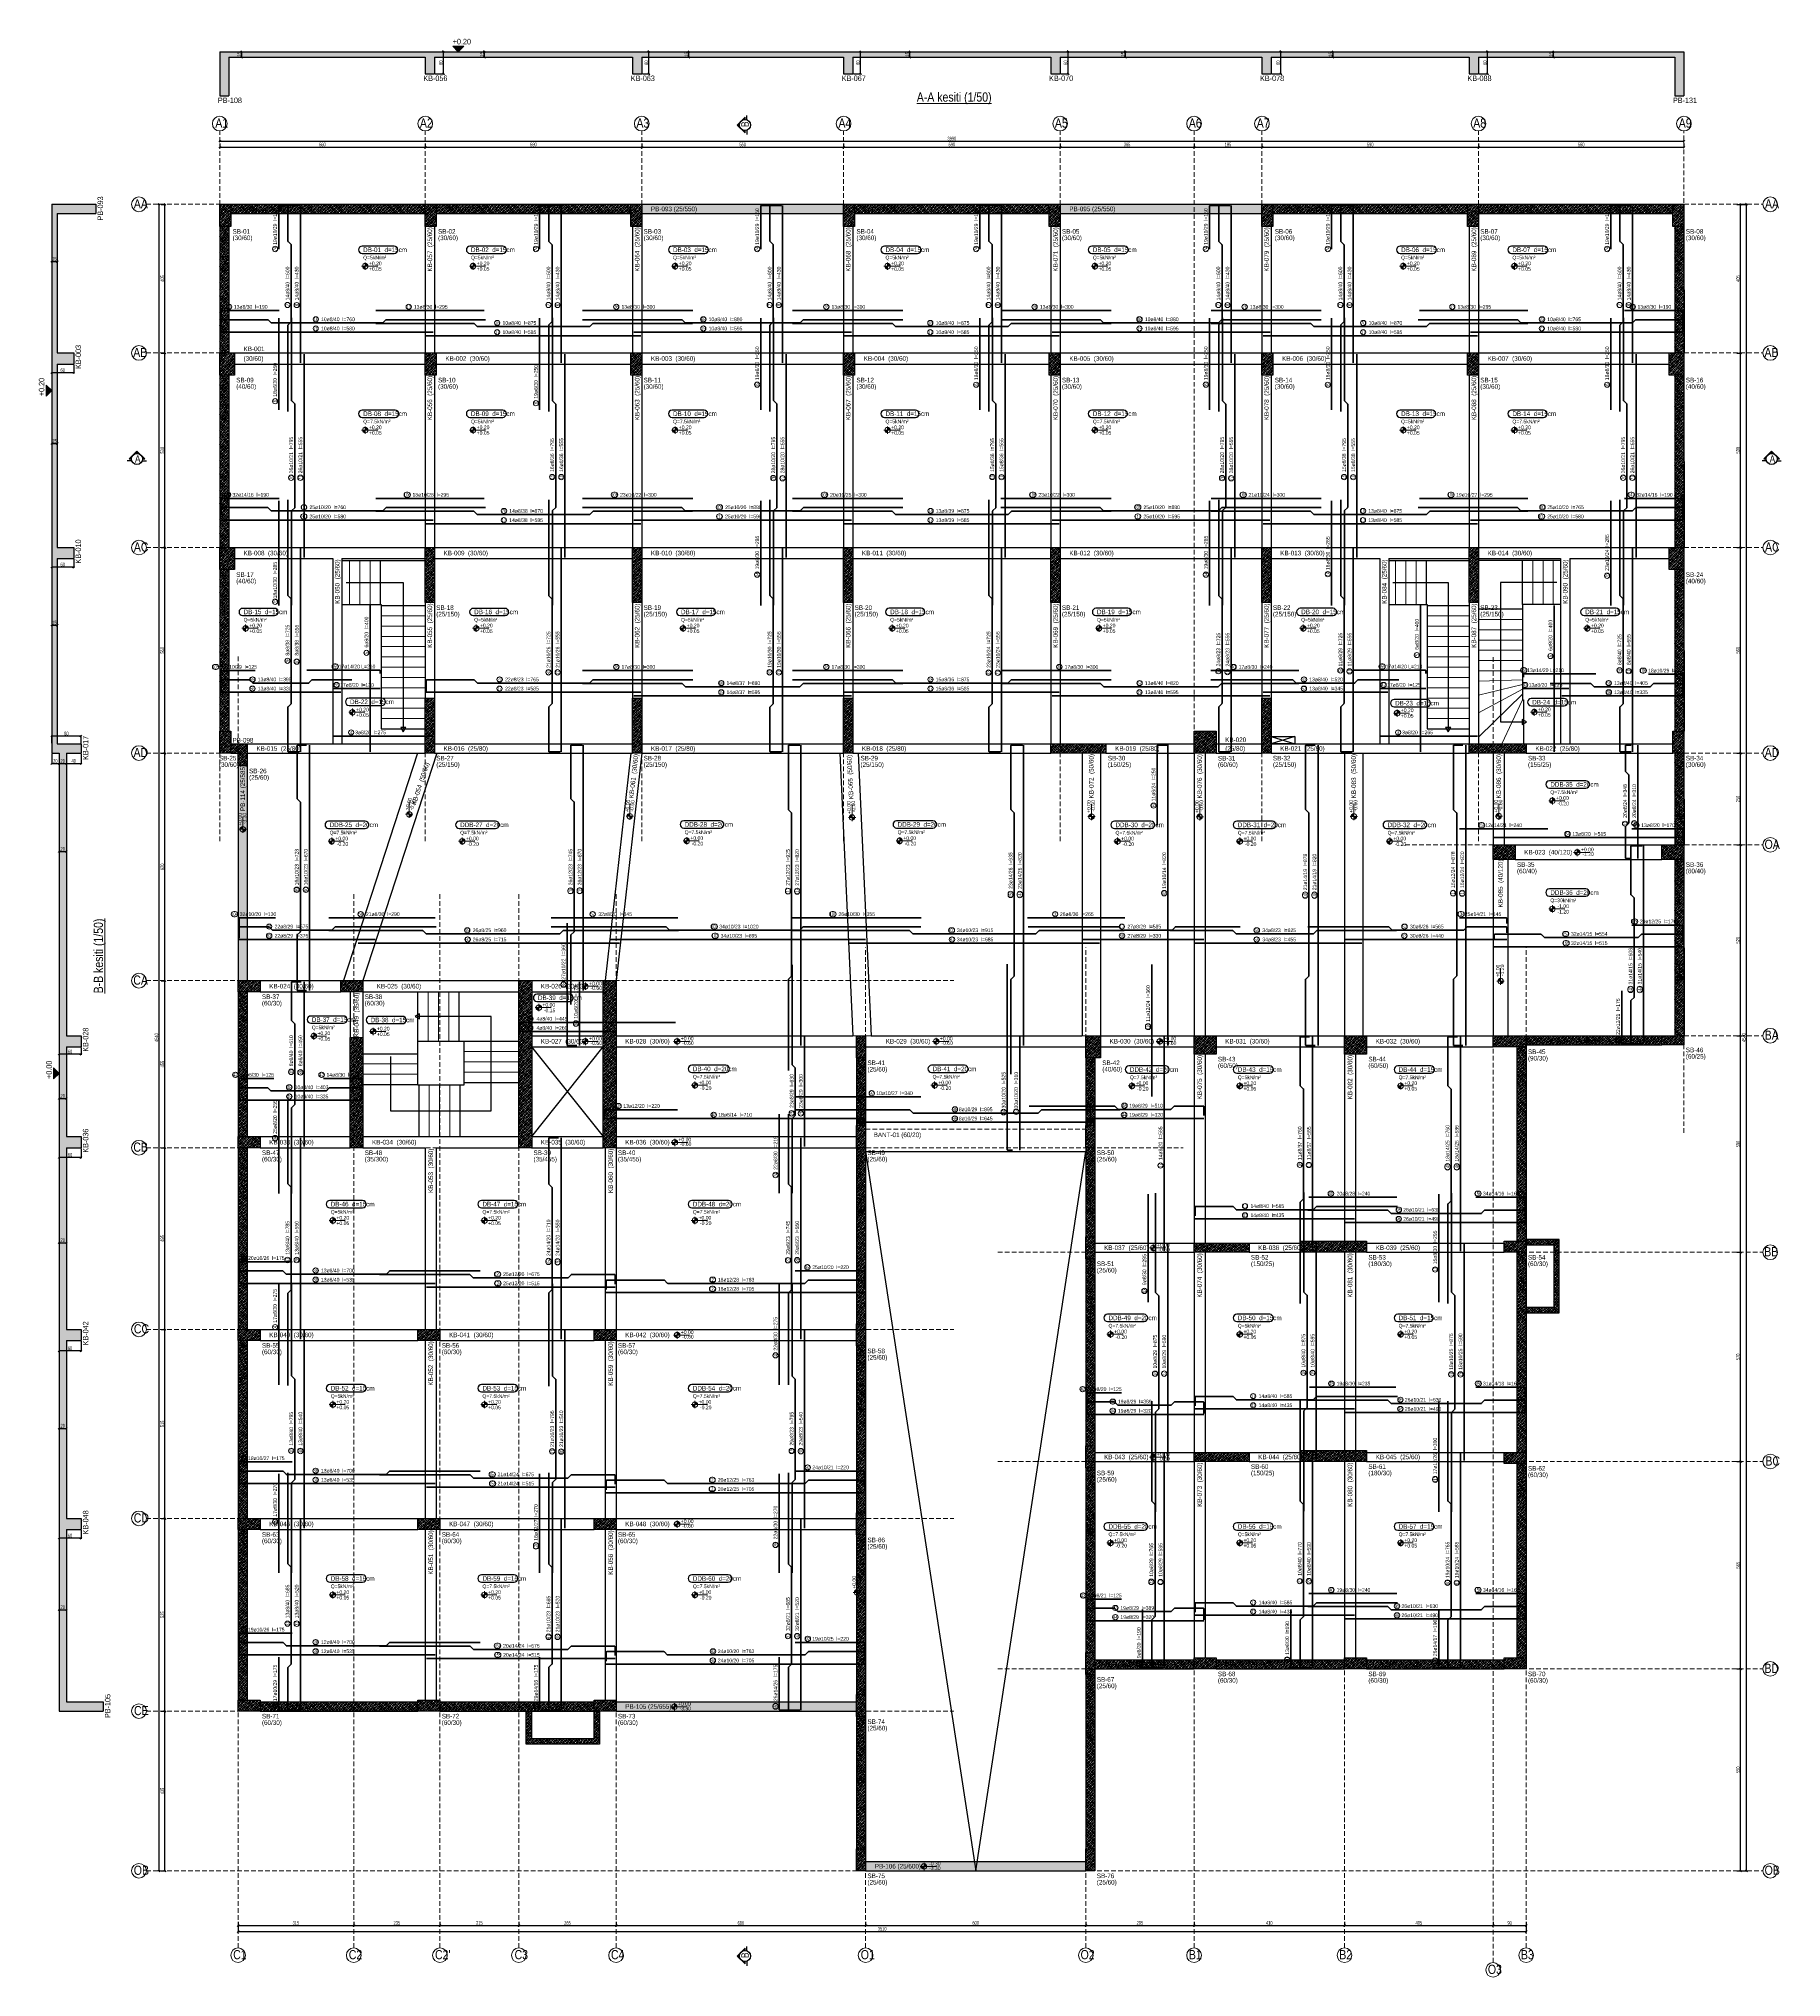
# Model space of a CAD drawing. Header units: millimetres. Extents: x 2543 to 7291, y 513 to 5794.
import ezdxf
from ezdxf.enums import TextEntityAlignment as Align

# ---------------------------------------------------------------- set-up
doc = ezdxf.new("R2010")
doc.units = ezdxf.units.MM
doc.linetypes.add('DASHED', pattern=[19.05, 12.7, -6.35])
for name, color, linetype, lineweight in [('AKS BALONU (BEYKENT)', 7, 'Continuous', 20), ('AKS CIZGISI (BEYKENT)', 252, 'DASHED', 20), ('AKS NO (BEYKENT)', 3, 'Continuous', 20), ('AKS OLCU (BEYKENT)', 200, 'Continuous', 20), ('BOSLUK (BEYKENT)', 30, 'Continuous', 30), ('CIZGI (BEYKENT)', 1, 'Continuous', 20), ('DONATI (BEYKENT)', 4, 'Continuous', 40), ('DONATI YAZISI (BEYKENT)', 3, 'Continuous', 20), ('DOSEME ISMI (BEYKENT)', 9, 'Continuous', 20), ('DOSEME PAFTA (BEYKENT)', 3, 'Continuous', 20), ('DOSEME SINIRI (BEYKENT)', 71, 'Continuous', 30), ('KESIT (BEYKENT)', 151, 'Continuous', 25), ('KESIT ISMI (BEYKENT)', 6, 'Continuous', 20), ('KESIT SINIRI (BEYKENT)', 241, 'DASHED', 20), ('KIRIS (BEYKENT)', 2, 'Continuous', 30), ('KIRIS ISMI (BEYKENT)', 40, 'Continuous', 20), ('KOLON (BEYKENT)', 3, 'Continuous', 30), ('KOLON ISMI (BEYKENT)', 91, 'Continuous', 20), ('KOT CIZGI (BEYKENT)', 120, 'Continuous', 20), ('KOT YAZI (BEYKENT)', 7, 'Continuous', 20), ('MERDIVEN (BEYKENT)', 5, 'Continuous', 20), ('MERDIVEN YAZI (BEYKENT)', 51, 'Continuous', 20), ('OLCU (BEYKENT)', 14, 'Continuous', 20), ('PERDE (BEYKENT)', 6, 'Continuous', 30), ('PERDE ISMI (BEYKENT)', 240, 'Continuous', 20), ('POZ BALON (BEYKENT)', 14, 'Continuous', 20), ('POZ NO (BEYKENT)', 2, 'Continuous', 20), ('TARAMA (BEYKENT)', 252, 'Continuous', 20), ('YAZI (BEYKENT)', 140, 'Continuous', 20)]:
    doc.layers.add(name, color=color, linetype=linetype, lineweight=lineweight)
doc.styles.add('DSMOLC-50', font='Bahnschrift Light Condensed', dxfattribs={"width": 0.75, "height": 10})
doc.styles.add('KOT (BEYKENT)', font='')
doc.styles.add('OLC-50', font='Bahnschrift Light Condensed', dxfattribs={"width": 0.75, "height": 10})
doc.styles.add('YAZI (BEYKENT)', font='')
doc.styles.get('KOT (BEYKENT)').set_extended_font_data('Bahnschrift Light Condensed')
doc.styles.get('YAZI (BEYKENT)').set_extended_font_data('Bahnschrift Light Condensed')
doc.dimstyles.new('DSMOLC-50', dxfattribs={"dimtxt": 10, "dimasz": 5, "dimexe": 2, "dimexo": 2, "dimgap": 2, "dimtad": 1, "dimdec": 1, "dimrnd": 0.5, "dimzin": 12, "dimdsep": 46, "dimtxsty": 'DSMOLC-50', "dimblk": 'OBLIQUE', "dimblk1": 'OBLIQUE', "dimblk2": 'OBLIQUE', "dimcen": 0, "dimclrt": 7, "dimadec": 0, "dimazin": 0, "dimtfac": 1, "dimtdec": 4, "dimtix": 1, "dimtmove": 2, "dimatfit": 3, "dimfxl": 1, "dimtzin": 0, "dimarcsym": 0})
pattern_1 = [(45, (1460.26, 1205.411), (-4.490128, 4.490128), []), (45, (1464.75, 1205.411), (-4.490128, 4.490128), [3.175, -1.5875])]
pattern_2 = [(45, (1460.26, 1205.411), (-4.4194174, 4.4194174), []), (45, (1464.679, 1205.411), (-4.4194174, 4.4194174), [3.125, -1.5625])]
pattern_3 = [(45, (-40497.834, 2076.175), (-4.4901281, 4.4901281), []), (45, (-40493.344, 2076.175), (-4.4901281, 4.4901281), [3.175, -1.5875])]

# ---------------------------------------------------------------- blocks, each defined once
blk = doc.blocks.new('_Oblique')
at = {"color": 0, "linetype": 'ByBlock', "lineweight": -2}
blk.add_line((-0.5, -0.5), (0.5, 0.5), dxfattribs=at)
blk = doc.blocks.new('*D75')
at = {"layer": 'AKS OLCU (BEYKENT)', "color": 0, "lineweight": -2, "transparency": 16777216}
for p, q in [((3036, 5509.3), (3036, 5497.3)), ((3036, 5499.3), (3596, 5499.3)), ((3596, 5509.3), (3596, 5497.3))]:
    blk.add_line(p, q, dxfattribs=at)
at = {"layer": 'DEFPOINTS', "color": 0, "transparency": 16777216}
for p in [(3036, 5511.3), (3596, 5511.3), (3596, 5499.3)]:
    blk.add_point(p, dxfattribs=at)
at = {"layer": 'AKS OLCU (BEYKENT)', "color": 0, "lineweight": -2, "transparency": 16777216, "xscale": 5, "yscale": 5, "zscale": 5, "rotation": 180}
blk.add_blockref('_Oblique', (3036, 5499.3), dxfattribs=at)
at = {"layer": 'AKS OLCU (BEYKENT)', "color": 0, "lineweight": -2, "transparency": 16777216, "xscale": 5, "yscale": 5, "zscale": 5}
blk.add_blockref('_Oblique', (3596, 5499.3), dxfattribs=at)
at = {"layer": 'AKS OLCU (BEYKENT)', "color": 7, "transparency": 16777216, "insert": (3316, 5506.4), "char_height": 10, "attachment_point": 5, "style": 'DSMOLC-50'}
blk.add_mtext('560', dxfattribs=at)
blk = doc.blocks.new('*D76')
at = {"layer": 'AKS OLCU (BEYKENT)', "color": 0, "lineweight": -2, "transparency": 16777216}
for p, q in [((3596, 5509.3), (3596, 5497.3)), ((3596, 5499.3), (4186, 5499.3)), ((4186, 5509.3), (4186, 5497.3))]:
    blk.add_line(p, q, dxfattribs=at)
at = {"layer": 'DEFPOINTS', "color": 0, "transparency": 16777216}
for p in [(3596, 5511.3), (4186, 5511.3), (4186, 5499.3)]:
    blk.add_point(p, dxfattribs=at)
at = {"layer": 'AKS OLCU (BEYKENT)', "color": 0, "lineweight": -2, "transparency": 16777216, "xscale": 5, "yscale": 5, "zscale": 5, "rotation": 180}
blk.add_blockref('_Oblique', (3596, 5499.3), dxfattribs=at)
at = {"layer": 'AKS OLCU (BEYKENT)', "color": 0, "lineweight": -2, "transparency": 16777216, "xscale": 5, "yscale": 5, "zscale": 5}
blk.add_blockref('_Oblique', (4186, 5499.3), dxfattribs=at)
at = {"layer": 'AKS OLCU (BEYKENT)', "color": 7, "transparency": 16777216, "insert": (3891, 5506.4), "char_height": 10, "attachment_point": 5, "style": 'DSMOLC-50'}
blk.add_mtext('590', dxfattribs=at)
blk = doc.blocks.new('*D77')
at = {"layer": 'AKS OLCU (BEYKENT)', "color": 0, "lineweight": -2, "transparency": 16777216}
for p, q in [((4186, 5509.3), (4186, 5497.3)), ((4186, 5499.3), (4736, 5499.3)), ((4736, 5509.3), (4736, 5497.3))]:
    blk.add_line(p, q, dxfattribs=at)
at = {"layer": 'DEFPOINTS', "color": 0, "transparency": 16777216}
for p in [(4186, 5511.3), (4736, 5511.3), (4736, 5499.3)]:
    blk.add_point(p, dxfattribs=at)
at = {"layer": 'AKS OLCU (BEYKENT)', "color": 0, "lineweight": -2, "transparency": 16777216, "xscale": 5, "yscale": 5, "zscale": 5, "rotation": 180}
blk.add_blockref('_Oblique', (4186, 5499.3), dxfattribs=at)
at = {"layer": 'AKS OLCU (BEYKENT)', "color": 0, "lineweight": -2, "transparency": 16777216, "xscale": 5, "yscale": 5, "zscale": 5}
blk.add_blockref('_Oblique', (4736, 5499.3), dxfattribs=at)
at = {"layer": 'AKS OLCU (BEYKENT)', "color": 7, "transparency": 16777216, "insert": (4461, 5506.4), "char_height": 10, "attachment_point": 5, "style": 'DSMOLC-50'}
blk.add_mtext('550', dxfattribs=at)
blk = doc.blocks.new('*D78')
at = {"layer": 'AKS OLCU (BEYKENT)', "color": 0, "lineweight": -2, "transparency": 16777216}
for p, q in [((4736, 5509.3), (4736, 5497.3)), ((4736, 5499.3), (5326, 5499.3)), ((5326, 5509.3), (5326, 5497.3))]:
    blk.add_line(p, q, dxfattribs=at)
at = {"layer": 'DEFPOINTS', "color": 0, "transparency": 16777216}
for p in [(4736, 5511.3), (5326, 5511.3), (5326, 5499.3)]:
    blk.add_point(p, dxfattribs=at)
at = {"layer": 'AKS OLCU (BEYKENT)', "color": 0, "lineweight": -2, "transparency": 16777216, "xscale": 5, "yscale": 5, "zscale": 5, "rotation": 180}
blk.add_blockref('_Oblique', (4736, 5499.3), dxfattribs=at)
at = {"layer": 'AKS OLCU (BEYKENT)', "color": 0, "lineweight": -2, "transparency": 16777216, "xscale": 5, "yscale": 5, "zscale": 5}
blk.add_blockref('_Oblique', (5326, 5499.3), dxfattribs=at)
at = {"layer": 'AKS OLCU (BEYKENT)', "color": 7, "transparency": 16777216, "insert": (5031, 5506.4), "char_height": 10, "attachment_point": 5, "style": 'DSMOLC-50'}
blk.add_mtext('590', dxfattribs=at)
blk = doc.blocks.new('*D79')
at = {"layer": 'AKS OLCU (BEYKENT)', "color": 0, "lineweight": -2, "transparency": 16777216}
for p, q in [((5326, 5509.3), (5326, 5497.3)), ((5326, 5499.3), (5691, 5499.3)), ((5691, 5509.3), (5691, 5497.3))]:
    blk.add_line(p, q, dxfattribs=at)
at = {"layer": 'DEFPOINTS', "color": 0, "transparency": 16777216}
for p in [(5326, 5511.3), (5691, 5511.3), (5691, 5499.3)]:
    blk.add_point(p, dxfattribs=at)
at = {"layer": 'AKS OLCU (BEYKENT)', "color": 0, "lineweight": -2, "transparency": 16777216, "xscale": 5, "yscale": 5, "zscale": 5, "rotation": 180}
blk.add_blockref('_Oblique', (5326, 5499.3), dxfattribs=at)
at = {"layer": 'AKS OLCU (BEYKENT)', "color": 0, "lineweight": -2, "transparency": 16777216, "xscale": 5, "yscale": 5, "zscale": 5}
blk.add_blockref('_Oblique', (5691, 5499.3), dxfattribs=at)
at = {"layer": 'AKS OLCU (BEYKENT)', "color": 7, "transparency": 16777216, "insert": (5508.5, 5506.4), "char_height": 10, "attachment_point": 5, "style": 'DSMOLC-50'}
blk.add_mtext('365', dxfattribs=at)
blk = doc.blocks.new('*D80')
at = {"layer": 'AKS OLCU (BEYKENT)', "color": 0, "lineweight": -2, "transparency": 16777216}
for p, q in [((5691, 5509.3), (5691, 5497.3)), ((5691, 5499.3), (5876, 5499.3)), ((5876, 5509.3), (5876, 5497.3))]:
    blk.add_line(p, q, dxfattribs=at)
at = {"layer": 'DEFPOINTS', "color": 0, "transparency": 16777216}
for p in [(5691, 5511.3), (5876, 5511.3), (5876, 5499.3)]:
    blk.add_point(p, dxfattribs=at)
at = {"layer": 'AKS OLCU (BEYKENT)', "color": 0, "lineweight": -2, "transparency": 16777216, "xscale": 5, "yscale": 5, "zscale": 5, "rotation": 180}
blk.add_blockref('_Oblique', (5691, 5499.3), dxfattribs=at)
at = {"layer": 'AKS OLCU (BEYKENT)', "color": 0, "lineweight": -2, "transparency": 16777216, "xscale": 5, "yscale": 5, "zscale": 5}
blk.add_blockref('_Oblique', (5876, 5499.3), dxfattribs=at)
at = {"layer": 'AKS OLCU (BEYKENT)', "color": 7, "transparency": 16777216, "insert": (5783.5, 5506.4), "char_height": 10, "attachment_point": 5, "style": 'DSMOLC-50'}
blk.add_mtext('185', dxfattribs=at)
blk = doc.blocks.new('*D81')
at = {"layer": 'AKS OLCU (BEYKENT)', "color": 0, "lineweight": -2, "transparency": 16777216}
for p, q in [((5876, 5509.3), (5876, 5497.3)), ((5876, 5499.3), (6466, 5499.3)), ((6466, 5509.3), (6466, 5497.3))]:
    blk.add_line(p, q, dxfattribs=at)
at = {"layer": 'DEFPOINTS', "color": 0, "transparency": 16777216}
for p in [(5876, 5511.3), (6466, 5511.3), (6466, 5499.3)]:
    blk.add_point(p, dxfattribs=at)
at = {"layer": 'AKS OLCU (BEYKENT)', "color": 0, "lineweight": -2, "transparency": 16777216, "xscale": 5, "yscale": 5, "zscale": 5, "rotation": 180}
blk.add_blockref('_Oblique', (5876, 5499.3), dxfattribs=at)
at = {"layer": 'AKS OLCU (BEYKENT)', "color": 0, "lineweight": -2, "transparency": 16777216, "xscale": 5, "yscale": 5, "zscale": 5}
blk.add_blockref('_Oblique', (6466, 5499.3), dxfattribs=at)
at = {"layer": 'AKS OLCU (BEYKENT)', "color": 7, "transparency": 16777216, "insert": (6171, 5506.4), "char_height": 10, "attachment_point": 5, "style": 'DSMOLC-50'}
blk.add_mtext('590', dxfattribs=at)
blk = doc.blocks.new('*D82')
at = {"layer": 'AKS OLCU (BEYKENT)', "color": 0, "lineweight": -2, "transparency": 16777216}
for p, q in [((6466, 5509.3), (6466, 5497.3)), ((6466, 5499.3), (7026, 5499.3)), ((7026, 5509.3), (7026, 5497.3))]:
    blk.add_line(p, q, dxfattribs=at)
at = {"layer": 'DEFPOINTS', "color": 0, "transparency": 16777216}
for p in [(6466, 5511.3), (7026, 5511.3), (7026, 5499.3)]:
    blk.add_point(p, dxfattribs=at)
at = {"layer": 'AKS OLCU (BEYKENT)', "color": 0, "lineweight": -2, "transparency": 16777216, "xscale": 5, "yscale": 5, "zscale": 5, "rotation": 180}
blk.add_blockref('_Oblique', (6466, 5499.3), dxfattribs=at)
at = {"layer": 'AKS OLCU (BEYKENT)', "color": 0, "lineweight": -2, "transparency": 16777216, "xscale": 5, "yscale": 5, "zscale": 5}
blk.add_blockref('_Oblique', (7026, 5499.3), dxfattribs=at)
at = {"layer": 'AKS OLCU (BEYKENT)', "color": 7, "transparency": 16777216, "insert": (6746, 5506.4), "char_height": 10, "attachment_point": 5, "style": 'DSMOLC-50'}
blk.add_mtext('560', dxfattribs=at)
blk = doc.blocks.new('*D83')
at = {"layer": 'AKS OLCU (BEYKENT)', "color": 0, "lineweight": -2, "transparency": 16777216}
for p, q in [((3036, 5513.3), (3036, 5517.3)), ((3036, 5515.3), (7026, 5515.3)), ((7026, 5513.3), (7026, 5517.3))]:
    blk.add_line(p, q, dxfattribs=at)
at = {"layer": 'DEFPOINTS', "color": 0, "transparency": 16777216}
for p in [(3036, 5511.3), (7026, 5515.3), (7026, 5511.3)]:
    blk.add_point(p, dxfattribs=at)
at = {"layer": 'AKS OLCU (BEYKENT)', "color": 0, "lineweight": -2, "transparency": 16777216, "xscale": 5, "yscale": 5, "zscale": 5, "rotation": 180}
blk.add_blockref('_Oblique', (3036, 5515.3), dxfattribs=at)
at = {"layer": 'AKS OLCU (BEYKENT)', "color": 0, "lineweight": -2, "transparency": 16777216, "xscale": 5, "yscale": 5, "zscale": 5}
blk.add_blockref('_Oblique', (7026, 5515.3), dxfattribs=at)
at = {"layer": 'AKS OLCU (BEYKENT)', "color": 7, "transparency": 16777216, "insert": (5031, 5522.4), "char_height": 10, "attachment_point": 5, "style": 'DSMOLC-50'}
blk.add_mtext('3990', dxfattribs=at)
blk = doc.blocks.new('*D84')
at = {"layer": 'AKS OLCU (BEYKENT)', "color": 0, "lineweight": -2, "transparency": 16777216}
for p, q in [((7170.5, 1353.3), (7182.5, 1353.3)), ((7180.5, 803.3), (7180.5, 1353.3)), ((7170.5, 803.3), (7182.5, 803.3))]:
    blk.add_line(p, q, dxfattribs=at)
at = {"layer": 'DEFPOINTS', "color": 0, "transparency": 16777216}
for p in [(7168.5, 1353.3), (7180.5, 1353.3), (7168.5, 803.3)]:
    blk.add_point(p, dxfattribs=at)
at = {"layer": 'AKS OLCU (BEYKENT)', "color": 0, "lineweight": -2, "transparency": 16777216, "xscale": 5, "yscale": 5, "zscale": 5}
for p, rotation in [((7180.5, 1353.3), 90), ((7180.5, 803.3), 270)]:
    blk.add_blockref('_Oblique', p, dxfattribs=dict(at, rotation=rotation))
at = {"layer": 'AKS OLCU (BEYKENT)', "color": 7, "transparency": 16777216, "insert": (7173.4, 1078.3), "char_height": 10, "attachment_point": 5, "rotation": 90, "style": 'DSMOLC-50'}
blk.add_mtext('550', dxfattribs=at)
blk = doc.blocks.new('*D85')
at = {"layer": 'AKS OLCU (BEYKENT)', "color": 0, "lineweight": -2, "transparency": 16777216}
for p, q in [((7170.5, 1918.3), (7182.5, 1918.3)), ((7180.5, 1353.3), (7180.5, 1918.3)), ((7170.5, 1353.3), (7182.5, 1353.3))]:
    blk.add_line(p, q, dxfattribs=at)
at = {"layer": 'DEFPOINTS', "color": 0, "transparency": 16777216}
for p in [(7168.5, 1918.3), (7180.5, 1918.3), (7168.5, 1353.3)]:
    blk.add_point(p, dxfattribs=at)
at = {"layer": 'AKS OLCU (BEYKENT)', "color": 0, "lineweight": -2, "transparency": 16777216, "xscale": 5, "yscale": 5, "zscale": 5}
for p, rotation in [((7180.5, 1918.3), 90), ((7180.5, 1353.3), 270)]:
    blk.add_blockref('_Oblique', p, dxfattribs=dict(at, rotation=rotation))
at = {"layer": 'AKS OLCU (BEYKENT)', "color": 7, "transparency": 16777216, "insert": (7173.5, 1635.8), "char_height": 10, "attachment_point": 5, "rotation": 90, "style": 'DSMOLC-50'}
blk.add_mtext('565', dxfattribs=at)
blk = doc.blocks.new('*D86')
at = {"layer": 'AKS OLCU (BEYKENT)', "color": 0, "lineweight": -2, "transparency": 16777216}
for p, q in [((7170.5, 2488.3), (7182.5, 2488.3)), ((7180.5, 1918.3), (7180.5, 2488.3)), ((7170.5, 1918.3), (7182.5, 1918.3))]:
    blk.add_line(p, q, dxfattribs=at)
at = {"layer": 'DEFPOINTS', "color": 0, "transparency": 16777216}
for p in [(7168.5, 2488.3), (7180.5, 2488.3), (7168.5, 1918.3)]:
    blk.add_point(p, dxfattribs=at)
at = {"layer": 'AKS OLCU (BEYKENT)', "color": 0, "lineweight": -2, "transparency": 16777216, "xscale": 5, "yscale": 5, "zscale": 5}
for p, rotation in [((7180.5, 2488.3), 90), ((7180.5, 1918.3), 270)]:
    blk.add_blockref('_Oblique', p, dxfattribs=dict(at, rotation=rotation))
at = {"layer": 'AKS OLCU (BEYKENT)', "color": 7, "transparency": 16777216, "insert": (7173.4, 2203.3), "char_height": 10, "attachment_point": 5, "rotation": 90, "style": 'DSMOLC-50'}
blk.add_mtext('570', dxfattribs=at)
blk = doc.blocks.new('*D87')
at = {"layer": 'AKS OLCU (BEYKENT)', "color": 0, "lineweight": -2, "transparency": 16777216}
for p, q in [((7170.5, 3078.3), (7182.5, 3078.3)), ((7180.5, 2488.3), (7180.5, 3078.3)), ((7170.5, 2488.3), (7182.5, 2488.3))]:
    blk.add_line(p, q, dxfattribs=at)
at = {"layer": 'DEFPOINTS', "color": 0, "transparency": 16777216}
for p in [(7168.5, 3078.3), (7180.5, 3078.3), (7168.5, 2488.3)]:
    blk.add_point(p, dxfattribs=at)
at = {"layer": 'AKS OLCU (BEYKENT)', "color": 0, "lineweight": -2, "transparency": 16777216, "xscale": 5, "yscale": 5, "zscale": 5}
for p, rotation in [((7180.5, 3078.3), 90), ((7180.5, 2488.3), 270)]:
    blk.add_blockref('_Oblique', p, dxfattribs=dict(at, rotation=rotation))
at = {"layer": 'AKS OLCU (BEYKENT)', "color": 7, "transparency": 16777216, "insert": (7173.4, 2783.3), "char_height": 10, "attachment_point": 5, "rotation": 90, "style": 'DSMOLC-50'}
blk.add_mtext('590', dxfattribs=at)
blk = doc.blocks.new('*D88')
at = {"layer": 'AKS OLCU (BEYKENT)', "color": 0, "lineweight": -2, "transparency": 16777216}
for p, q in [((7170.5, 3598.3), (7182.5, 3598.3)), ((7180.5, 3078.3), (7180.5, 3598.3)), ((7170.5, 3078.3), (7182.5, 3078.3))]:
    blk.add_line(p, q, dxfattribs=at)
at = {"layer": 'DEFPOINTS', "color": 0, "transparency": 16777216}
for p in [(7168.5, 3598.3), (7180.5, 3598.3), (7168.5, 3078.3)]:
    blk.add_point(p, dxfattribs=at)
at = {"layer": 'AKS OLCU (BEYKENT)', "color": 0, "lineweight": -2, "transparency": 16777216, "xscale": 5, "yscale": 5, "zscale": 5}
for p, rotation in [((7180.5, 3598.3), 90), ((7180.5, 3078.3), 270)]:
    blk.add_blockref('_Oblique', p, dxfattribs=dict(at, rotation=rotation))
at = {"layer": 'AKS OLCU (BEYKENT)', "color": 7, "transparency": 16777216, "insert": (7173.4, 3338.3), "char_height": 10, "attachment_point": 5, "rotation": 90, "style": 'DSMOLC-50'}
blk.add_mtext('520', dxfattribs=at)
blk = doc.blocks.new('*D89')
at = {"layer": 'AKS OLCU (BEYKENT)', "color": 0, "lineweight": -2, "transparency": 16777216}
for p, q in [((7170.5, 3848.3), (7182.5, 3848.3)), ((7180.5, 3598.3), (7180.5, 3848.3)), ((7170.5, 3598.3), (7182.5, 3598.3))]:
    blk.add_line(p, q, dxfattribs=at)
at = {"layer": 'DEFPOINTS', "color": 0, "transparency": 16777216}
for p in [(7168.5, 3848.3), (7180.5, 3848.3), (7168.5, 3598.3)]:
    blk.add_point(p, dxfattribs=at)
at = {"layer": 'AKS OLCU (BEYKENT)', "color": 0, "lineweight": -2, "transparency": 16777216, "xscale": 5, "yscale": 5, "zscale": 5}
for p, rotation in [((7180.5, 3848.3), 90), ((7180.5, 3598.3), 270)]:
    blk.add_blockref('_Oblique', p, dxfattribs=dict(at, rotation=rotation))
at = {"layer": 'AKS OLCU (BEYKENT)', "color": 7, "transparency": 16777216, "insert": (7173.4, 3723.3), "char_height": 10, "attachment_point": 5, "rotation": 90, "style": 'DSMOLC-50'}
blk.add_mtext('250', dxfattribs=at)
blk = doc.blocks.new('*D90')
at = {"layer": 'AKS OLCU (BEYKENT)', "color": 0, "lineweight": -2, "transparency": 16777216}
for p, q in [((7170.5, 4408.3), (7182.5, 4408.3)), ((7180.5, 3848.3), (7180.5, 4408.3)), ((7170.5, 3848.3), (7182.5, 3848.3))]:
    blk.add_line(p, q, dxfattribs=at)
at = {"layer": 'DEFPOINTS', "color": 0, "transparency": 16777216}
for p in [(7168.5, 4408.3), (7180.5, 4408.3), (7168.5, 3848.3)]:
    blk.add_point(p, dxfattribs=at)
at = {"layer": 'AKS OLCU (BEYKENT)', "color": 0, "lineweight": -2, "transparency": 16777216, "xscale": 5, "yscale": 5, "zscale": 5}
for p, rotation in [((7180.5, 4408.3), 90), ((7180.5, 3848.3), 270)]:
    blk.add_blockref('_Oblique', p, dxfattribs=dict(at, rotation=rotation))
at = {"layer": 'AKS OLCU (BEYKENT)', "color": 7, "transparency": 16777216, "insert": (7173.4, 4128.3), "char_height": 10, "attachment_point": 5, "rotation": 90, "style": 'DSMOLC-50'}
blk.add_mtext('560', dxfattribs=at)
blk = doc.blocks.new('*D91')
at = {"layer": 'AKS OLCU (BEYKENT)', "color": 0, "lineweight": -2, "transparency": 16777216}
for p, q in [((7170.5, 4938.3), (7182.5, 4938.3)), ((7180.5, 4408.3), (7180.5, 4938.3)), ((7170.5, 4408.3), (7182.5, 4408.3))]:
    blk.add_line(p, q, dxfattribs=at)
at = {"layer": 'DEFPOINTS', "color": 0, "transparency": 16777216}
for p in [(7168.5, 4938.3), (7180.5, 4938.3), (7168.5, 4408.3)]:
    blk.add_point(p, dxfattribs=at)
at = {"layer": 'AKS OLCU (BEYKENT)', "color": 0, "lineweight": -2, "transparency": 16777216, "xscale": 5, "yscale": 5, "zscale": 5}
for p, rotation in [((7180.5, 4938.3), 90), ((7180.5, 4408.3), 270)]:
    blk.add_blockref('_Oblique', p, dxfattribs=dict(at, rotation=rotation))
at = {"layer": 'AKS OLCU (BEYKENT)', "color": 7, "transparency": 16777216, "insert": (7173.4, 4673.3), "char_height": 10, "attachment_point": 5, "rotation": 90, "style": 'DSMOLC-50'}
blk.add_mtext('530', dxfattribs=at)
blk = doc.blocks.new('*D92')
at = {"layer": 'AKS OLCU (BEYKENT)', "color": 0, "lineweight": -2, "transparency": 16777216}
for p, q in [((7170.5, 5343.3), (7182.5, 5343.3)), ((7180.5, 4938.3), (7180.5, 5343.3)), ((7170.5, 4938.3), (7182.5, 4938.3))]:
    blk.add_line(p, q, dxfattribs=at)
at = {"layer": 'DEFPOINTS', "color": 0, "transparency": 16777216}
for p in [(7168.5, 5343.3), (7180.5, 5343.3), (7168.5, 4938.3)]:
    blk.add_point(p, dxfattribs=at)
at = {"layer": 'AKS OLCU (BEYKENT)', "color": 0, "lineweight": -2, "transparency": 16777216, "xscale": 5, "yscale": 5, "zscale": 5}
for p, rotation in [((7180.5, 5343.3), 90), ((7180.5, 4938.3), 270)]:
    blk.add_blockref('_Oblique', p, dxfattribs=dict(at, rotation=rotation))
at = {"layer": 'AKS OLCU (BEYKENT)', "color": 7, "transparency": 16777216, "insert": (7173.4, 5140.8), "char_height": 10, "attachment_point": 5, "rotation": 90, "style": 'DSMOLC-50'}
blk.add_mtext('405', dxfattribs=at)
blk = doc.blocks.new('*D93')
at = {"layer": 'AKS OLCU (BEYKENT)', "color": 0, "lineweight": -2, "transparency": 16777216}
for p, q in [((7170.5, 5343.3), (7198.5, 5343.3)), ((7196.5, 803.3), (7196.5, 5343.3)), ((7170.5, 803.3), (7198.5, 803.3))]:
    blk.add_line(p, q, dxfattribs=at)
at = {"layer": 'DEFPOINTS', "color": 0, "transparency": 16777216}
for p in [(7168.5, 5343.3), (7196.5, 5343.3), (7168.5, 803.3)]:
    blk.add_point(p, dxfattribs=at)
at = {"layer": 'AKS OLCU (BEYKENT)', "color": 0, "lineweight": -2, "transparency": 16777216, "xscale": 5, "yscale": 5, "zscale": 5}
for p, rotation in [((7196.5, 5343.3), 90), ((7196.5, 803.3), 270)]:
    blk.add_blockref('_Oblique', p, dxfattribs=dict(at, rotation=rotation))
at = {"layer": 'AKS OLCU (BEYKENT)', "color": 7, "transparency": 16777216, "insert": (7189.4, 3073.3), "char_height": 10, "attachment_point": 5, "rotation": 90, "style": 'DSMOLC-50'}
blk.add_mtext('4540', dxfattribs=at)
blk = doc.blocks.new('*D94')
at = {"layer": 'AKS OLCU (BEYKENT)', "color": 0, "lineweight": -2, "transparency": 16777216}
for p, q in [((3086.1, 664.1), (3086.1, 652.1)), ((3086.1, 654.1), (3401.1, 654.1)), ((3401.1, 664.1), (3401.1, 652.1))]:
    blk.add_line(p, q, dxfattribs=at)
at = {"layer": 'DEFPOINTS', "color": 0, "transparency": 16777216}
for p in [(3086.1, 666.1), (3401.1, 666.1), (3401.1, 654.1)]:
    blk.add_point(p, dxfattribs=at)
at = {"layer": 'AKS OLCU (BEYKENT)', "color": 0, "lineweight": -2, "transparency": 16777216, "xscale": 5, "yscale": 5, "zscale": 5, "rotation": 180}
blk.add_blockref('_Oblique', (3086.1, 654.1), dxfattribs=at)
at = {"layer": 'AKS OLCU (BEYKENT)', "color": 0, "lineweight": -2, "transparency": 16777216, "xscale": 5, "yscale": 5, "zscale": 5}
blk.add_blockref('_Oblique', (3401.1, 654.1), dxfattribs=at)
at = {"layer": 'AKS OLCU (BEYKENT)', "color": 7, "transparency": 16777216, "insert": (3243.6, 661.2), "char_height": 10, "attachment_point": 5, "style": 'DSMOLC-50'}
blk.add_mtext('315', dxfattribs=at)
blk = doc.blocks.new('*D95')
at = {"layer": 'AKS OLCU (BEYKENT)', "color": 0, "lineweight": -2, "transparency": 16777216}
for p, q in [((3401.1, 664.1), (3401.1, 652.1)), ((3401.1, 654.1), (3636, 654.1)), ((3636, 664.1), (3636, 652.1))]:
    blk.add_line(p, q, dxfattribs=at)
at = {"layer": 'DEFPOINTS', "color": 0, "transparency": 16777216}
for p in [(3401.1, 666.1), (3636, 666.1), (3636, 654.1)]:
    blk.add_point(p, dxfattribs=at)
at = {"layer": 'AKS OLCU (BEYKENT)', "color": 0, "lineweight": -2, "transparency": 16777216, "xscale": 5, "yscale": 5, "zscale": 5, "rotation": 180}
blk.add_blockref('_Oblique', (3401.1, 654.1), dxfattribs=at)
at = {"layer": 'AKS OLCU (BEYKENT)', "color": 0, "lineweight": -2, "transparency": 16777216, "xscale": 5, "yscale": 5, "zscale": 5}
blk.add_blockref('_Oblique', (3636, 654.1), dxfattribs=at)
at = {"layer": 'AKS OLCU (BEYKENT)', "color": 7, "transparency": 16777216, "insert": (3518.6, 661.2), "char_height": 10, "attachment_point": 5, "style": 'DSMOLC-50'}
blk.add_mtext('235', dxfattribs=at)
blk = doc.blocks.new('*D96')
at = {"layer": 'AKS OLCU (BEYKENT)', "color": 0, "lineweight": -2, "transparency": 16777216}
for p, q in [((3636, 664.1), (3636, 652.1)), ((3636, 654.1), (3851.1, 654.1)), ((3851.1, 664.1), (3851.1, 652.1))]:
    blk.add_line(p, q, dxfattribs=at)
at = {"layer": 'DEFPOINTS', "color": 0, "transparency": 16777216}
for p in [(3636, 666.1), (3851.1, 666.1), (3851.1, 654.1)]:
    blk.add_point(p, dxfattribs=at)
at = {"layer": 'AKS OLCU (BEYKENT)', "color": 0, "lineweight": -2, "transparency": 16777216, "xscale": 5, "yscale": 5, "zscale": 5, "rotation": 180}
blk.add_blockref('_Oblique', (3636, 654.1), dxfattribs=at)
at = {"layer": 'AKS OLCU (BEYKENT)', "color": 0, "lineweight": -2, "transparency": 16777216, "xscale": 5, "yscale": 5, "zscale": 5}
blk.add_blockref('_Oblique', (3851.1, 654.1), dxfattribs=at)
at = {"layer": 'AKS OLCU (BEYKENT)', "color": 7, "transparency": 16777216, "insert": (3743.6, 661.2), "char_height": 10, "attachment_point": 5, "style": 'DSMOLC-50'}
blk.add_mtext('215', dxfattribs=at)
blk = doc.blocks.new('*D97')
at = {"layer": 'AKS OLCU (BEYKENT)', "color": 0, "lineweight": -2, "transparency": 16777216}
for p, q in [((3851.1, 664.1), (3851.1, 652.1)), ((3851.1, 654.1), (4116.1, 654.1)), ((4116.1, 664.1), (4116.1, 652.1))]:
    blk.add_line(p, q, dxfattribs=at)
at = {"layer": 'DEFPOINTS', "color": 0, "transparency": 16777216}
for p in [(3851.1, 666.1), (4116.1, 666.1), (4116.1, 654.1)]:
    blk.add_point(p, dxfattribs=at)
at = {"layer": 'AKS OLCU (BEYKENT)', "color": 0, "lineweight": -2, "transparency": 16777216, "xscale": 5, "yscale": 5, "zscale": 5, "rotation": 180}
blk.add_blockref('_Oblique', (3851.1, 654.1), dxfattribs=at)
at = {"layer": 'AKS OLCU (BEYKENT)', "color": 0, "lineweight": -2, "transparency": 16777216, "xscale": 5, "yscale": 5, "zscale": 5}
blk.add_blockref('_Oblique', (4116.1, 654.1), dxfattribs=at)
at = {"layer": 'AKS OLCU (BEYKENT)', "color": 7, "transparency": 16777216, "insert": (3983.6, 661.2), "char_height": 10, "attachment_point": 5, "style": 'DSMOLC-50'}
blk.add_mtext('265', dxfattribs=at)
blk = doc.blocks.new('*D98')
at = {"layer": 'AKS OLCU (BEYKENT)', "color": 0, "lineweight": -2, "transparency": 16777216}
for p, q in [((4116.1, 664.1), (4116.1, 652.1)), ((4116.1, 654.1), (4796, 654.1)), ((4796, 664.1), (4796, 652.1))]:
    blk.add_line(p, q, dxfattribs=at)
at = {"layer": 'DEFPOINTS', "color": 0, "transparency": 16777216}
for p in [(4116.1, 666.1), (4796, 666.1), (4796, 654.1)]:
    blk.add_point(p, dxfattribs=at)
at = {"layer": 'AKS OLCU (BEYKENT)', "color": 0, "lineweight": -2, "transparency": 16777216, "xscale": 5, "yscale": 5, "zscale": 5, "rotation": 180}
blk.add_blockref('_Oblique', (4116.1, 654.1), dxfattribs=at)
at = {"layer": 'AKS OLCU (BEYKENT)', "color": 0, "lineweight": -2, "transparency": 16777216, "xscale": 5, "yscale": 5, "zscale": 5}
blk.add_blockref('_Oblique', (4796, 654.1), dxfattribs=at)
at = {"layer": 'AKS OLCU (BEYKENT)', "color": 7, "transparency": 16777216, "insert": (4456.1, 661.2), "char_height": 10, "attachment_point": 5, "style": 'DSMOLC-50'}
blk.add_mtext('680', dxfattribs=at)
blk = doc.blocks.new('*D99')
at = {"layer": 'AKS OLCU (BEYKENT)', "color": 0, "lineweight": -2, "transparency": 16777216}
for p, q in [((4796, 664.1), (4796, 652.1)), ((4796, 654.1), (5396, 654.1)), ((5396, 664.1), (5396, 652.1))]:
    blk.add_line(p, q, dxfattribs=at)
at = {"layer": 'DEFPOINTS', "color": 0, "transparency": 16777216}
for p in [(4796, 666.1), (5396, 666.1), (5396, 654.1)]:
    blk.add_point(p, dxfattribs=at)
at = {"layer": 'AKS OLCU (BEYKENT)', "color": 0, "lineweight": -2, "transparency": 16777216, "xscale": 5, "yscale": 5, "zscale": 5, "rotation": 180}
blk.add_blockref('_Oblique', (4796, 654.1), dxfattribs=at)
at = {"layer": 'AKS OLCU (BEYKENT)', "color": 0, "lineweight": -2, "transparency": 16777216, "xscale": 5, "yscale": 5, "zscale": 5}
blk.add_blockref('_Oblique', (5396, 654.1), dxfattribs=at)
at = {"layer": 'AKS OLCU (BEYKENT)', "color": 7, "transparency": 16777216, "insert": (5096, 661.2), "char_height": 10, "attachment_point": 5, "style": 'DSMOLC-50'}
blk.add_mtext('600', dxfattribs=at)
blk = doc.blocks.new('*D100')
at = {"layer": 'AKS OLCU (BEYKENT)', "color": 0, "lineweight": -2, "transparency": 16777216}
for p, q in [((5396, 664.1), (5396, 652.1)), ((5396, 654.1), (5691, 654.1)), ((5691, 664.1), (5691, 652.1))]:
    blk.add_line(p, q, dxfattribs=at)
at = {"layer": 'DEFPOINTS', "color": 0, "transparency": 16777216}
for p in [(5396, 666.1), (5691, 666.1), (5691, 654.1)]:
    blk.add_point(p, dxfattribs=at)
at = {"layer": 'AKS OLCU (BEYKENT)', "color": 0, "lineweight": -2, "transparency": 16777216, "xscale": 5, "yscale": 5, "zscale": 5, "rotation": 180}
blk.add_blockref('_Oblique', (5396, 654.1), dxfattribs=at)
at = {"layer": 'AKS OLCU (BEYKENT)', "color": 0, "lineweight": -2, "transparency": 16777216, "xscale": 5, "yscale": 5, "zscale": 5}
blk.add_blockref('_Oblique', (5691, 654.1), dxfattribs=at)
at = {"layer": 'AKS OLCU (BEYKENT)', "color": 7, "transparency": 16777216, "insert": (5543.5, 661.2), "char_height": 10, "attachment_point": 5, "style": 'DSMOLC-50'}
blk.add_mtext('295', dxfattribs=at)
blk = doc.blocks.new('*D101')
at = {"layer": 'AKS OLCU (BEYKENT)', "color": 0, "lineweight": -2, "transparency": 16777216}
for p, q in [((5691, 664.1), (5691, 652.1)), ((5691, 654.1), (6101, 654.1)), ((6101, 664.1), (6101, 652.1))]:
    blk.add_line(p, q, dxfattribs=at)
at = {"layer": 'DEFPOINTS', "color": 0, "transparency": 16777216}
for p in [(5691, 666.1), (6101, 666.1), (6101, 654.1)]:
    blk.add_point(p, dxfattribs=at)
at = {"layer": 'AKS OLCU (BEYKENT)', "color": 0, "lineweight": -2, "transparency": 16777216, "xscale": 5, "yscale": 5, "zscale": 5, "rotation": 180}
blk.add_blockref('_Oblique', (5691, 654.1), dxfattribs=at)
at = {"layer": 'AKS OLCU (BEYKENT)', "color": 0, "lineweight": -2, "transparency": 16777216, "xscale": 5, "yscale": 5, "zscale": 5}
blk.add_blockref('_Oblique', (6101, 654.1), dxfattribs=at)
at = {"layer": 'AKS OLCU (BEYKENT)', "color": 7, "transparency": 16777216, "insert": (5896, 661.2), "char_height": 10, "attachment_point": 5, "style": 'DSMOLC-50'}
blk.add_mtext('410', dxfattribs=at)
blk = doc.blocks.new('*D102')
at = {"layer": 'AKS OLCU (BEYKENT)', "color": 0, "lineweight": -2, "transparency": 16777216}
for p, q in [((6101, 664.1), (6101, 652.1)), ((6101, 654.1), (6506, 654.1)), ((6506, 664.1), (6506, 652.1))]:
    blk.add_line(p, q, dxfattribs=at)
at = {"layer": 'DEFPOINTS', "color": 0, "transparency": 16777216}
for p in [(6101, 666.1), (6506, 666.1), (6506, 654.1)]:
    blk.add_point(p, dxfattribs=at)
at = {"layer": 'AKS OLCU (BEYKENT)', "color": 0, "lineweight": -2, "transparency": 16777216, "xscale": 5, "yscale": 5, "zscale": 5, "rotation": 180}
blk.add_blockref('_Oblique', (6101, 654.1), dxfattribs=at)
at = {"layer": 'AKS OLCU (BEYKENT)', "color": 0, "lineweight": -2, "transparency": 16777216, "xscale": 5, "yscale": 5, "zscale": 5}
blk.add_blockref('_Oblique', (6506, 654.1), dxfattribs=at)
at = {"layer": 'AKS OLCU (BEYKENT)', "color": 7, "transparency": 16777216, "insert": (6303.5, 661.2), "char_height": 10, "attachment_point": 5, "style": 'DSMOLC-50'}
blk.add_mtext('405', dxfattribs=at)
blk = doc.blocks.new('*D103')
at = {"layer": 'AKS OLCU (BEYKENT)', "color": 0, "lineweight": -2, "transparency": 16777216}
for p, q in [((6506, 664.1), (6506, 652.1)), ((6506, 654.1), (6596, 654.1)), ((6596, 664.1), (6596, 652.1))]:
    blk.add_line(p, q, dxfattribs=at)
at = {"layer": 'DEFPOINTS', "color": 0, "transparency": 16777216}
for p in [(6506, 666.1), (6596, 666.1), (6596, 654.1)]:
    blk.add_point(p, dxfattribs=at)
at = {"layer": 'AKS OLCU (BEYKENT)', "color": 0, "lineweight": -2, "transparency": 16777216, "xscale": 5, "yscale": 5, "zscale": 5, "rotation": 180}
blk.add_blockref('_Oblique', (6506, 654.1), dxfattribs=at)
at = {"layer": 'AKS OLCU (BEYKENT)', "color": 0, "lineweight": -2, "transparency": 16777216, "xscale": 5, "yscale": 5, "zscale": 5}
blk.add_blockref('_Oblique', (6596, 654.1), dxfattribs=at)
at = {"layer": 'AKS OLCU (BEYKENT)', "color": 7, "transparency": 16777216, "insert": (6551, 661.2), "char_height": 10, "attachment_point": 5, "style": 'DSMOLC-50'}
blk.add_mtext('90', dxfattribs=at)
blk = doc.blocks.new('*D104')
at = {"layer": 'AKS OLCU (BEYKENT)', "color": 0, "lineweight": -2, "transparency": 16777216}
for p, q in [((3086.1, 664.1), (3086.1, 636.1)), ((3086.1, 638.1), (6596, 638.1)), ((6596, 664.1), (6596, 636.1))]:
    blk.add_line(p, q, dxfattribs=at)
at = {"layer": 'DEFPOINTS', "color": 0, "transparency": 16777216}
for p in [(3086.1, 666.1), (6596, 666.1), (6596, 638.1)]:
    blk.add_point(p, dxfattribs=at)
at = {"layer": 'AKS OLCU (BEYKENT)', "color": 0, "lineweight": -2, "transparency": 16777216, "xscale": 5, "yscale": 5, "zscale": 5, "rotation": 180}
blk.add_blockref('_Oblique', (3086.1, 638.1), dxfattribs=at)
at = {"layer": 'AKS OLCU (BEYKENT)', "color": 0, "lineweight": -2, "transparency": 16777216, "xscale": 5, "yscale": 5, "zscale": 5}
blk.add_blockref('_Oblique', (6596, 638.1), dxfattribs=at)
at = {"layer": 'AKS OLCU (BEYKENT)', "color": 7, "transparency": 16777216, "insert": (4841.1, 645.2), "char_height": 10, "attachment_point": 5, "style": 'DSMOLC-50'}
blk.add_mtext('3510', dxfattribs=at)
blk = doc.blocks.new('*D105')
at = {"layer": 'AKS OLCU (BEYKENT)', "color": 0, "lineweight": -2, "transparency": 16777216}
for p, q in [((2876.7, 1238.3), (2888.7, 1238.3)), ((2886.7, 803.3), (2886.7, 1238.3)), ((2876.7, 803.3), (2888.7, 803.3))]:
    blk.add_line(p, q, dxfattribs=at)
at = {"layer": 'DEFPOINTS', "color": 0, "transparency": 16777216}
for p in [(2874.7, 1238.3), (2886.7, 1238.3), (2874.7, 803.3)]:
    blk.add_point(p, dxfattribs=at)
at = {"layer": 'AKS OLCU (BEYKENT)', "color": 0, "lineweight": -2, "transparency": 16777216, "xscale": 5, "yscale": 5, "zscale": 5}
for p, rotation in [((2886.7, 1238.3), 90), ((2886.7, 803.3), 270)]:
    blk.add_blockref('_Oblique', p, dxfattribs=dict(at, rotation=rotation))
at = {"layer": 'AKS OLCU (BEYKENT)', "color": 7, "transparency": 16777216, "insert": (2879.6, 1020.8), "char_height": 10, "attachment_point": 5, "rotation": 90, "style": 'DSMOLC-50'}
blk.add_mtext('435', dxfattribs=at)
blk = doc.blocks.new('*D106')
at = {"layer": 'AKS OLCU (BEYKENT)', "color": 0, "lineweight": -2, "transparency": 16777216}
for p, q in [((2876.7, 1763.3), (2888.7, 1763.3)), ((2886.7, 1238.3), (2886.7, 1763.3)), ((2876.7, 1238.3), (2888.7, 1238.3))]:
    blk.add_line(p, q, dxfattribs=at)
at = {"layer": 'DEFPOINTS', "color": 0, "transparency": 16777216}
for p in [(2874.7, 1763.3), (2886.7, 1763.3), (2874.7, 1238.3)]:
    blk.add_point(p, dxfattribs=at)
at = {"layer": 'AKS OLCU (BEYKENT)', "color": 0, "lineweight": -2, "transparency": 16777216, "xscale": 5, "yscale": 5, "zscale": 5}
for p, rotation in [((2886.7, 1763.3), 90), ((2886.7, 1238.3), 270)]:
    blk.add_blockref('_Oblique', p, dxfattribs=dict(at, rotation=rotation))
at = {"layer": 'AKS OLCU (BEYKENT)', "color": 7, "transparency": 16777216, "insert": (2879.6, 1500.8), "char_height": 10, "attachment_point": 5, "rotation": 90, "style": 'DSMOLC-50'}
blk.add_mtext('525', dxfattribs=at)
blk = doc.blocks.new('*D107')
at = {"layer": 'AKS OLCU (BEYKENT)', "color": 0, "lineweight": -2, "transparency": 16777216}
for p, q in [((2876.7, 2278.3), (2888.7, 2278.3)), ((2886.7, 1763.3), (2886.7, 2278.3)), ((2876.7, 1763.3), (2888.7, 1763.3))]:
    blk.add_line(p, q, dxfattribs=at)
at = {"layer": 'DEFPOINTS', "color": 0, "transparency": 16777216}
for p in [(2874.7, 2278.3), (2886.7, 2278.3), (2874.7, 1763.3)]:
    blk.add_point(p, dxfattribs=at)
at = {"layer": 'AKS OLCU (BEYKENT)', "color": 0, "lineweight": -2, "transparency": 16777216, "xscale": 5, "yscale": 5, "zscale": 5}
for p, rotation in [((2886.7, 2278.3), 90), ((2886.7, 1763.3), 270)]:
    blk.add_blockref('_Oblique', p, dxfattribs=dict(at, rotation=rotation))
at = {"layer": 'AKS OLCU (BEYKENT)', "color": 7, "transparency": 16777216, "insert": (2879.6, 2020.8), "char_height": 10, "attachment_point": 5, "rotation": 90, "style": 'DSMOLC-50'}
blk.add_mtext('515', dxfattribs=at)
blk = doc.blocks.new('*D108')
at = {"layer": 'AKS OLCU (BEYKENT)', "color": 0, "lineweight": -2, "transparency": 16777216}
for p, q in [((2876.7, 2773.3), (2888.7, 2773.3)), ((2886.7, 2278.3), (2886.7, 2773.3)), ((2876.7, 2278.3), (2888.7, 2278.3))]:
    blk.add_line(p, q, dxfattribs=at)
at = {"layer": 'DEFPOINTS', "color": 0, "transparency": 16777216}
for p in [(2874.7, 2773.3), (2886.7, 2773.3), (2874.7, 2278.3)]:
    blk.add_point(p, dxfattribs=at)
at = {"layer": 'AKS OLCU (BEYKENT)', "color": 0, "lineweight": -2, "transparency": 16777216, "xscale": 5, "yscale": 5, "zscale": 5}
for p, rotation in [((2886.7, 2773.3), 90), ((2886.7, 2278.3), 270)]:
    blk.add_blockref('_Oblique', p, dxfattribs=dict(at, rotation=rotation))
at = {"layer": 'AKS OLCU (BEYKENT)', "color": 7, "transparency": 16777216, "insert": (2879.6, 2525.8), "char_height": 10, "attachment_point": 5, "rotation": 90, "style": 'DSMOLC-50'}
blk.add_mtext('495', dxfattribs=at)
blk = doc.blocks.new('*D109')
at = {"layer": 'AKS OLCU (BEYKENT)', "color": 0, "lineweight": -2, "transparency": 16777216}
for p, q in [((2876.7, 3228.3), (2888.7, 3228.3)), ((2886.7, 2773.3), (2886.7, 3228.3)), ((2876.7, 2773.3), (2888.7, 2773.3))]:
    blk.add_line(p, q, dxfattribs=at)
at = {"layer": 'DEFPOINTS', "color": 0, "transparency": 16777216}
for p in [(2874.7, 3228.3), (2886.7, 3228.3), (2874.7, 2773.3)]:
    blk.add_point(p, dxfattribs=at)
at = {"layer": 'AKS OLCU (BEYKENT)', "color": 0, "lineweight": -2, "transparency": 16777216, "xscale": 5, "yscale": 5, "zscale": 5}
for p, rotation in [((2886.7, 3228.3), 90), ((2886.7, 2773.3), 270)]:
    blk.add_blockref('_Oblique', p, dxfattribs=dict(at, rotation=rotation))
at = {"layer": 'AKS OLCU (BEYKENT)', "color": 7, "transparency": 16777216, "insert": (2879.6, 3000.8), "char_height": 10, "attachment_point": 5, "rotation": 90, "style": 'DSMOLC-50'}
blk.add_mtext('455', dxfattribs=at)
blk = doc.blocks.new('*D110')
at = {"layer": 'AKS OLCU (BEYKENT)', "color": 0, "lineweight": -2, "transparency": 16777216}
for p, q in [((2876.7, 3848.3), (2888.7, 3848.3)), ((2886.7, 3228.3), (2886.7, 3848.3)), ((2876.7, 3228.3), (2888.7, 3228.3))]:
    blk.add_line(p, q, dxfattribs=at)
at = {"layer": 'DEFPOINTS', "color": 0, "transparency": 16777216}
for p in [(2874.7, 3848.3), (2886.7, 3848.3), (2874.7, 3228.3)]:
    blk.add_point(p, dxfattribs=at)
at = {"layer": 'AKS OLCU (BEYKENT)', "color": 0, "lineweight": -2, "transparency": 16777216, "xscale": 5, "yscale": 5, "zscale": 5}
for p, rotation in [((2886.7, 3848.3), 90), ((2886.7, 3228.3), 270)]:
    blk.add_blockref('_Oblique', p, dxfattribs=dict(at, rotation=rotation))
at = {"layer": 'AKS OLCU (BEYKENT)', "color": 7, "transparency": 16777216, "insert": (2879.6, 3538.3), "char_height": 10, "attachment_point": 5, "rotation": 90, "style": 'DSMOLC-50'}
blk.add_mtext('620', dxfattribs=at)
blk = doc.blocks.new('*D111')
at = {"layer": 'AKS OLCU (BEYKENT)', "color": 0, "lineweight": -2, "transparency": 16777216}
for p, q in [((2876.7, 4408.3), (2888.7, 4408.3)), ((2886.7, 3848.3), (2886.7, 4408.3)), ((2876.7, 3848.3), (2888.7, 3848.3))]:
    blk.add_line(p, q, dxfattribs=at)
at = {"layer": 'DEFPOINTS', "color": 0, "transparency": 16777216}
for p in [(2874.7, 4408.3), (2886.7, 4408.3), (2874.7, 3848.3)]:
    blk.add_point(p, dxfattribs=at)
at = {"layer": 'AKS OLCU (BEYKENT)', "color": 0, "lineweight": -2, "transparency": 16777216, "xscale": 5, "yscale": 5, "zscale": 5}
for p, rotation in [((2886.7, 4408.3), 90), ((2886.7, 3848.3), 270)]:
    blk.add_blockref('_Oblique', p, dxfattribs=dict(at, rotation=rotation))
at = {"layer": 'AKS OLCU (BEYKENT)', "color": 7, "transparency": 16777216, "insert": (2879.6, 4128.3), "char_height": 10, "attachment_point": 5, "rotation": 90, "style": 'DSMOLC-50'}
blk.add_mtext('560', dxfattribs=at)
blk = doc.blocks.new('*D112')
at = {"layer": 'AKS OLCU (BEYKENT)', "color": 0, "lineweight": -2, "transparency": 16777216}
for p, q in [((2876.7, 4938.3), (2888.7, 4938.3)), ((2886.7, 4408.3), (2886.7, 4938.3)), ((2876.7, 4408.3), (2888.7, 4408.3))]:
    blk.add_line(p, q, dxfattribs=at)
at = {"layer": 'DEFPOINTS', "color": 0, "transparency": 16777216}
for p in [(2874.7, 4938.3), (2886.7, 4938.3), (2874.7, 4408.3)]:
    blk.add_point(p, dxfattribs=at)
at = {"layer": 'AKS OLCU (BEYKENT)', "color": 0, "lineweight": -2, "transparency": 16777216, "xscale": 5, "yscale": 5, "zscale": 5}
for p, rotation in [((2886.7, 4938.3), 90), ((2886.7, 4408.3), 270)]:
    blk.add_blockref('_Oblique', p, dxfattribs=dict(at, rotation=rotation))
at = {"layer": 'AKS OLCU (BEYKENT)', "color": 7, "transparency": 16777216, "insert": (2879.6, 4673.3), "char_height": 10, "attachment_point": 5, "rotation": 90, "style": 'DSMOLC-50'}
blk.add_mtext('530', dxfattribs=at)
blk = doc.blocks.new('*D113')
at = {"layer": 'AKS OLCU (BEYKENT)', "color": 0, "lineweight": -2, "transparency": 16777216}
for p, q in [((2876.7, 5343.3), (2888.7, 5343.3)), ((2886.7, 4938.3), (2886.7, 5343.3)), ((2876.7, 4938.3), (2888.7, 4938.3))]:
    blk.add_line(p, q, dxfattribs=at)
at = {"layer": 'DEFPOINTS', "color": 0, "transparency": 16777216}
for p in [(2874.7, 5343.3), (2886.7, 5343.3), (2874.7, 4938.3)]:
    blk.add_point(p, dxfattribs=at)
at = {"layer": 'AKS OLCU (BEYKENT)', "color": 0, "lineweight": -2, "transparency": 16777216, "xscale": 5, "yscale": 5, "zscale": 5}
for p, rotation in [((2886.7, 5343.3), 90), ((2886.7, 4938.3), 270)]:
    blk.add_blockref('_Oblique', p, dxfattribs=dict(at, rotation=rotation))
at = {"layer": 'AKS OLCU (BEYKENT)', "color": 7, "transparency": 16777216, "insert": (2879.6, 5140.8), "char_height": 10, "attachment_point": 5, "rotation": 90, "style": 'DSMOLC-50'}
blk.add_mtext('405', dxfattribs=at)
blk = doc.blocks.new('*D114')
at = {"layer": 'AKS OLCU (BEYKENT)', "color": 0, "lineweight": -2, "transparency": 16777216}
for p, q in [((2872.7, 5343.3), (2868.7, 5343.3)), ((2870.7, 803.3), (2870.7, 5343.3)), ((2872.7, 803.3), (2868.7, 803.3))]:
    blk.add_line(p, q, dxfattribs=at)
at = {"layer": 'DEFPOINTS', "color": 0, "transparency": 16777216}
for p in [(2870.7, 5343.3), (2874.7, 5343.3), (2874.7, 803.3)]:
    blk.add_point(p, dxfattribs=at)
at = {"layer": 'AKS OLCU (BEYKENT)', "color": 0, "lineweight": -2, "transparency": 16777216, "xscale": 5, "yscale": 5, "zscale": 5}
for p, rotation in [((2870.7, 5343.3), 90), ((2870.7, 803.3), 270)]:
    blk.add_blockref('_Oblique', p, dxfattribs=dict(at, rotation=rotation))
at = {"layer": 'AKS OLCU (BEYKENT)', "color": 7, "transparency": 16777216, "insert": (2863.6, 3073.3), "char_height": 10, "attachment_point": 5, "rotation": 90, "style": 'DSMOLC-50'}
blk.add_mtext('4540', dxfattribs=at)
blk = doc.blocks.new('*D115')
at = {"layer": 'DEFPOINTS', "color": 0, "transparency": 16777216}
for p in [(3081.9, 5759.2), (3095.9, 5759.2), (3081.9, 5744.2)]:
    blk.add_point(p, dxfattribs=at)
at = {"layer": 'OLCU (BEYKENT)', "color": 0, "lineweight": -2, "transparency": 16777216}
for p, q in [((3083.9, 5759.2), (3097.9, 5759.2)), ((3095.9, 5744.2), (3095.9, 5759.2)), ((3083.9, 5744.2), (3097.9, 5744.2))]:
    blk.add_line(p, q, dxfattribs=at)
at = {"layer": 'OLCU (BEYKENT)', "color": 0, "lineweight": -2, "transparency": 16777216, "xscale": 5, "yscale": 5, "zscale": 5}
for p, rotation in [((3095.9, 5759.2), 90), ((3095.9, 5744.2), 270)]:
    blk.add_blockref('_Oblique', p, dxfattribs=dict(at, rotation=rotation))
at = {"layer": 'OLCU (BEYKENT)', "color": 7, "lineweight": -3, "transparency": 16777216, "insert": (3088.9, 5751.7), "char_height": 10, "attachment_point": 5, "rotation": 90, "style": 'OLC-50'}
blk.add_mtext('15', dxfattribs=at)
blk = doc.blocks.new('*D116')
at = {"layer": 'DEFPOINTS', "color": 0, "transparency": 16777216}
for p in [(3621, 5759.2), (3645.6, 5759.2), (3621, 5699.2)]:
    blk.add_point(p, dxfattribs=at)
at = {"layer": 'OLCU (BEYKENT)', "color": 0, "lineweight": -2, "transparency": 16777216}
for p, q in [((3623, 5759.2), (3647.6, 5759.2)), ((3645.6, 5699.2), (3645.6, 5759.2)), ((3623, 5699.2), (3647.6, 5699.2))]:
    blk.add_line(p, q, dxfattribs=at)
at = {"layer": 'OLCU (BEYKENT)', "color": 0, "lineweight": -2, "transparency": 16777216, "xscale": 5, "yscale": 5, "zscale": 5}
for p, rotation in [((3645.6, 5759.2), 90), ((3645.6, 5699.2), 270)]:
    blk.add_blockref('_Oblique', p, dxfattribs=dict(at, rotation=rotation))
at = {"layer": 'OLCU (BEYKENT)', "color": 7, "lineweight": -3, "transparency": 16777216, "insert": (3638.5, 5729.2), "char_height": 10, "attachment_point": 5, "rotation": 90, "style": 'OLC-50'}
blk.add_mtext('60', dxfattribs=at)
blk = doc.blocks.new('*D117')
at = {"layer": 'DEFPOINTS', "color": 0, "transparency": 16777216}
for p in [(3743.2, 5759.2), (3757.4, 5759.2), (3743.2, 5744.2)]:
    blk.add_point(p, dxfattribs=at)
at = {"layer": 'OLCU (BEYKENT)', "color": 0, "lineweight": -2, "transparency": 16777216}
for p, q in [((3745.2, 5759.2), (3759.4, 5759.2)), ((3757.4, 5744.2), (3757.4, 5759.2)), ((3745.2, 5744.2), (3759.4, 5744.2))]:
    blk.add_line(p, q, dxfattribs=at)
at = {"layer": 'OLCU (BEYKENT)', "color": 0, "lineweight": -2, "transparency": 16777216, "xscale": 5, "yscale": 5, "zscale": 5}
for p, rotation in [((3757.4, 5759.2), 90), ((3757.4, 5744.2), 270)]:
    blk.add_blockref('_Oblique', p, dxfattribs=dict(at, rotation=rotation))
at = {"layer": 'OLCU (BEYKENT)', "color": 7, "lineweight": -3, "transparency": 16777216, "insert": (3750.4, 5751.7), "char_height": 10, "attachment_point": 5, "rotation": 90, "style": 'OLC-50'}
blk.add_mtext('15', dxfattribs=at)
blk = doc.blocks.new('*D118')
at = {"layer": 'DEFPOINTS', "color": 0, "transparency": 16777216}
for p in [(4186.1, 5759.2), (4205.5, 5759.2), (4186.1, 5699.2)]:
    blk.add_point(p, dxfattribs=at)
at = {"layer": 'OLCU (BEYKENT)', "color": 0, "lineweight": -2, "transparency": 16777216}
for p, q in [((4188.1, 5759.2), (4207.5, 5759.2)), ((4205.5, 5699.2), (4205.5, 5759.2)), ((4188.1, 5699.2), (4207.5, 5699.2))]:
    blk.add_line(p, q, dxfattribs=at)
at = {"layer": 'OLCU (BEYKENT)', "color": 0, "lineweight": -2, "transparency": 16777216, "xscale": 5, "yscale": 5, "zscale": 5}
for p, rotation in [((4205.5, 5759.2), 90), ((4205.5, 5699.2), 270)]:
    blk.add_blockref('_Oblique', p, dxfattribs=dict(at, rotation=rotation))
at = {"layer": 'OLCU (BEYKENT)', "color": 7, "lineweight": -3, "transparency": 16777216, "insert": (4198.4, 5729.2), "char_height": 10, "attachment_point": 5, "rotation": 90, "style": 'OLC-50'}
blk.add_mtext('60', dxfattribs=at)
blk = doc.blocks.new('*D119')
at = {"layer": 'DEFPOINTS', "color": 0, "transparency": 16777216}
for p in [(4294.9, 5759.2), (4314.6, 5759.2), (4294.9, 5744.2)]:
    blk.add_point(p, dxfattribs=at)
at = {"layer": 'OLCU (BEYKENT)', "color": 0, "lineweight": -2, "transparency": 16777216}
for p, q in [((4296.9, 5759.2), (4316.6, 5759.2)), ((4314.6, 5744.2), (4314.6, 5759.2)), ((4296.9, 5744.2), (4316.6, 5744.2))]:
    blk.add_line(p, q, dxfattribs=at)
at = {"layer": 'OLCU (BEYKENT)', "color": 0, "lineweight": -2, "transparency": 16777216, "xscale": 5, "yscale": 5, "zscale": 5}
for p, rotation in [((4314.6, 5759.2), 90), ((4314.6, 5744.2), 270)]:
    blk.add_blockref('_Oblique', p, dxfattribs=dict(at, rotation=rotation))
at = {"layer": 'OLCU (BEYKENT)', "color": 7, "lineweight": -3, "transparency": 16777216, "insert": (4307.6, 5751.7), "char_height": 10, "attachment_point": 5, "rotation": 90, "style": 'OLC-50'}
blk.add_mtext('15', dxfattribs=at)
blk = doc.blocks.new('*D120')
at = {"layer": 'DEFPOINTS', "color": 0, "transparency": 16777216}
for p in [(4761, 5759.2), (4782.4, 5759.2), (4761, 5699.2)]:
    blk.add_point(p, dxfattribs=at)
at = {"layer": 'OLCU (BEYKENT)', "color": 0, "lineweight": -2, "transparency": 16777216}
for p, q in [((4763, 5759.2), (4784.4, 5759.2)), ((4782.4, 5699.2), (4782.4, 5759.2)), ((4763, 5699.2), (4784.4, 5699.2))]:
    blk.add_line(p, q, dxfattribs=at)
at = {"layer": 'OLCU (BEYKENT)', "color": 0, "lineweight": -2, "transparency": 16777216, "xscale": 5, "yscale": 5, "zscale": 5}
for p, rotation in [((4782.4, 5759.2), 90), ((4782.4, 5699.2), 270)]:
    blk.add_blockref('_Oblique', p, dxfattribs=dict(at, rotation=rotation))
at = {"layer": 'OLCU (BEYKENT)', "color": 7, "lineweight": -3, "transparency": 16777216, "insert": (4775.3, 5729.2), "char_height": 10, "attachment_point": 5, "rotation": 90, "style": 'OLC-50'}
blk.add_mtext('60', dxfattribs=at)
blk = doc.blocks.new('*D121')
at = {"layer": 'DEFPOINTS', "color": 0, "transparency": 16777216}
for p in [(4901.4, 5759.2), (4916.8, 5759.2), (4901.4, 5744.2)]:
    blk.add_point(p, dxfattribs=at)
at = {"layer": 'OLCU (BEYKENT)', "color": 0, "lineweight": -2, "transparency": 16777216}
for p, q in [((4903.4, 5759.2), (4918.8, 5759.2)), ((4916.8, 5744.2), (4916.8, 5759.2)), ((4903.4, 5744.2), (4918.8, 5744.2))]:
    blk.add_line(p, q, dxfattribs=at)
at = {"layer": 'OLCU (BEYKENT)', "color": 0, "lineweight": -2, "transparency": 16777216, "xscale": 5, "yscale": 5, "zscale": 5}
for p, rotation in [((4916.8, 5759.2), 90), ((4916.8, 5744.2), 270)]:
    blk.add_blockref('_Oblique', p, dxfattribs=dict(at, rotation=rotation))
at = {"layer": 'OLCU (BEYKENT)', "color": 7, "lineweight": -3, "transparency": 16777216, "insert": (4909.7, 5751.7), "char_height": 10, "attachment_point": 5, "rotation": 90, "style": 'OLC-50'}
blk.add_mtext('15', dxfattribs=at)
blk = doc.blocks.new('*D122')
at = {"layer": 'DEFPOINTS', "color": 0, "transparency": 16777216}
for p in [(5326.1, 5759.2), (5348, 5759.2), (5326.1, 5699.2)]:
    blk.add_point(p, dxfattribs=at)
at = {"layer": 'OLCU (BEYKENT)', "color": 0, "lineweight": -2, "transparency": 16777216}
for p, q in [((5328.1, 5759.2), (5350, 5759.2)), ((5348, 5699.2), (5348, 5759.2)), ((5328.1, 5699.2), (5350, 5699.2))]:
    blk.add_line(p, q, dxfattribs=at)
at = {"layer": 'OLCU (BEYKENT)', "color": 0, "lineweight": -2, "transparency": 16777216, "xscale": 5, "yscale": 5, "zscale": 5}
for p, rotation in [((5348, 5759.2), 90), ((5348, 5699.2), 270)]:
    blk.add_blockref('_Oblique', p, dxfattribs=dict(at, rotation=rotation))
at = {"layer": 'OLCU (BEYKENT)', "color": 7, "lineweight": -3, "transparency": 16777216, "insert": (5340.9, 5729.2), "char_height": 10, "attachment_point": 5, "rotation": 90, "style": 'OLC-50'}
blk.add_mtext('60', dxfattribs=at)
blk = doc.blocks.new('*D123')
at = {"layer": 'DEFPOINTS', "color": 0, "transparency": 16777216}
for p in [(5491.3, 5759.2), (5504.4, 5759.2), (5491.3, 5744.2)]:
    blk.add_point(p, dxfattribs=at)
at = {"layer": 'OLCU (BEYKENT)', "color": 0, "lineweight": -2, "transparency": 16777216}
for p, q in [((5493.3, 5759.2), (5506.4, 5759.2)), ((5504.4, 5744.2), (5504.4, 5759.2)), ((5493.3, 5744.2), (5506.4, 5744.2))]:
    blk.add_line(p, q, dxfattribs=at)
at = {"layer": 'OLCU (BEYKENT)', "color": 0, "lineweight": -2, "transparency": 16777216, "xscale": 5, "yscale": 5, "zscale": 5}
for p, rotation in [((5504.4, 5759.2), 90), ((5504.4, 5744.2), 270)]:
    blk.add_blockref('_Oblique', p, dxfattribs=dict(at, rotation=rotation))
at = {"layer": 'OLCU (BEYKENT)', "color": 7, "lineweight": -3, "transparency": 16777216, "insert": (5497.4, 5751.7), "char_height": 10, "attachment_point": 5, "rotation": 90, "style": 'OLC-50'}
blk.add_mtext('15', dxfattribs=at)
blk = doc.blocks.new('*D124')
at = {"layer": 'DEFPOINTS', "color": 0, "transparency": 16777216}
for p in [(5901, 5759.2), (5927.3, 5759.2), (5901, 5699.2)]:
    blk.add_point(p, dxfattribs=at)
at = {"layer": 'OLCU (BEYKENT)', "color": 0, "lineweight": -2, "transparency": 16777216}
for p, q in [((5903, 5759.2), (5929.3, 5759.2)), ((5927.3, 5699.2), (5927.3, 5759.2)), ((5903, 5699.2), (5929.3, 5699.2))]:
    blk.add_line(p, q, dxfattribs=at)
at = {"layer": 'OLCU (BEYKENT)', "color": 0, "lineweight": -2, "transparency": 16777216, "xscale": 5, "yscale": 5, "zscale": 5}
for p, rotation in [((5927.3, 5759.2), 90), ((5927.3, 5699.2), 270)]:
    blk.add_blockref('_Oblique', p, dxfattribs=dict(at, rotation=rotation))
at = {"layer": 'OLCU (BEYKENT)', "color": 7, "lineweight": -3, "transparency": 16777216, "insert": (5920.2, 5729.2), "char_height": 10, "attachment_point": 5, "rotation": 90, "style": 'OLC-50'}
blk.add_mtext('60', dxfattribs=at)
blk = doc.blocks.new('*D125')
at = {"layer": 'DEFPOINTS', "color": 0, "transparency": 16777216}
for p in [(6052.1, 5759.2), (6069.7, 5759.2), (6052.1, 5744.2)]:
    blk.add_point(p, dxfattribs=at)
at = {"layer": 'OLCU (BEYKENT)', "color": 0, "lineweight": -2, "transparency": 16777216}
for p, q in [((6054.1, 5759.2), (6071.7, 5759.2)), ((6069.7, 5744.2), (6069.7, 5759.2)), ((6054.1, 5744.2), (6071.7, 5744.2))]:
    blk.add_line(p, q, dxfattribs=at)
at = {"layer": 'OLCU (BEYKENT)', "color": 0, "lineweight": -2, "transparency": 16777216, "xscale": 5, "yscale": 5, "zscale": 5}
for p, rotation in [((6069.7, 5759.2), 90), ((6069.7, 5744.2), 270)]:
    blk.add_blockref('_Oblique', p, dxfattribs=dict(at, rotation=rotation))
at = {"layer": 'OLCU (BEYKENT)', "color": 7, "lineweight": -3, "transparency": 16777216, "insert": (6062.6, 5751.7), "char_height": 10, "attachment_point": 5, "rotation": 90, "style": 'OLC-50'}
blk.add_mtext('15', dxfattribs=at)
blk = doc.blocks.new('*D126')
at = {"layer": 'DEFPOINTS', "color": 0, "transparency": 16777216}
for p in [(6466.1, 5759.2), (6490.8, 5759.2), (6466.1, 5699.2)]:
    blk.add_point(p, dxfattribs=at)
at = {"layer": 'OLCU (BEYKENT)', "color": 0, "lineweight": -2, "transparency": 16777216}
for p, q in [((6468.1, 5759.2), (6492.8, 5759.2)), ((6490.8, 5699.2), (6490.8, 5759.2)), ((6468.1, 5699.2), (6492.8, 5699.2))]:
    blk.add_line(p, q, dxfattribs=at)
at = {"layer": 'OLCU (BEYKENT)', "color": 0, "lineweight": -2, "transparency": 16777216, "xscale": 5, "yscale": 5, "zscale": 5}
for p, rotation in [((6490.8, 5759.2), 90), ((6490.8, 5699.2), 270)]:
    blk.add_blockref('_Oblique', p, dxfattribs=dict(at, rotation=rotation))
at = {"layer": 'OLCU (BEYKENT)', "color": 7, "lineweight": -3, "transparency": 16777216, "insert": (6483.7, 5729.2), "char_height": 10, "attachment_point": 5, "rotation": 90, "style": 'OLC-50'}
blk.add_mtext('60', dxfattribs=at)
blk = doc.blocks.new('*D127')
at = {"layer": 'DEFPOINTS', "color": 0, "transparency": 16777216}
for p in [(6646.3, 5759.2), (6670.9, 5759.2), (6646.3, 5744.2)]:
    blk.add_point(p, dxfattribs=at)
at = {"layer": 'OLCU (BEYKENT)', "color": 0, "lineweight": -2, "transparency": 16777216}
for p, q in [((6648.3, 5759.2), (6672.9, 5759.2)), ((6670.9, 5744.2), (6670.9, 5759.2)), ((6648.3, 5744.2), (6672.9, 5744.2))]:
    blk.add_line(p, q, dxfattribs=at)
at = {"layer": 'OLCU (BEYKENT)', "color": 0, "lineweight": -2, "transparency": 16777216, "xscale": 5, "yscale": 5, "zscale": 5}
for p, rotation in [((6670.9, 5759.2), 90), ((6670.9, 5744.2), 270)]:
    blk.add_blockref('_Oblique', p, dxfattribs=dict(at, rotation=rotation))
at = {"layer": 'OLCU (BEYKENT)', "color": 7, "lineweight": -3, "transparency": 16777216, "insert": (6663.9, 5751.7), "char_height": 10, "attachment_point": 5, "rotation": 90, "style": 'OLC-50'}
blk.add_mtext('15', dxfattribs=at)
blk = doc.blocks.new('*D128')
at = {"layer": 'DEFPOINTS', "color": 0, "transparency": 16777216}
for p in [(2578.1, 5210.5), (2593.1, 5210.5), (2593.1, 5187.9)]:
    blk.add_point(p, dxfattribs=at)
at = {"layer": 'OLCU (BEYKENT)', "color": 0, "lineweight": -2, "transparency": 16777216}
for p, q in [((2578.1, 5208.5), (2578.1, 5185.9)), ((2578.1, 5187.9), (2593.1, 5187.9)), ((2593.1, 5208.5), (2593.1, 5185.9))]:
    blk.add_line(p, q, dxfattribs=at)
at = {"layer": 'OLCU (BEYKENT)', "color": 0, "lineweight": -2, "transparency": 16777216, "xscale": 5, "yscale": 5, "zscale": 5, "rotation": 180}
blk.add_blockref('_Oblique', (2578.1, 5187.9), dxfattribs=at)
at = {"layer": 'OLCU (BEYKENT)', "color": 0, "lineweight": -2, "transparency": 16777216, "xscale": 5, "yscale": 5, "zscale": 5}
blk.add_blockref('_Oblique', (2593.1, 5187.9), dxfattribs=at)
at = {"layer": 'OLCU (BEYKENT)', "color": 7, "lineweight": -3, "transparency": 16777216, "insert": (2585.6, 5195), "char_height": 10, "attachment_point": 5, "style": 'OLC-50'}
blk.add_mtext('15', dxfattribs=at)
blk = doc.blocks.new('*D129')
at = {"layer": 'DEFPOINTS', "color": 0, "transparency": 16777216}
for p in [(2578.1, 4908.3), (2578.1, 4884.6), (2638.1, 4908.3)]:
    blk.add_point(p, dxfattribs=at)
at = {"layer": 'OLCU (BEYKENT)', "color": 0, "lineweight": -2, "transparency": 16777216}
for p, q in [((2578.1, 4906.3), (2578.1, 4882.6)), ((2638.1, 4884.6), (2578.1, 4884.6)), ((2638.1, 4906.3), (2638.1, 4882.6))]:
    blk.add_line(p, q, dxfattribs=at)
at = {"layer": 'OLCU (BEYKENT)', "color": 0, "lineweight": -2, "transparency": 16777216, "xscale": 5, "yscale": 5, "zscale": 5, "rotation": 180}
blk.add_blockref('_Oblique', (2578.1, 4884.6), dxfattribs=at)
at = {"layer": 'OLCU (BEYKENT)', "color": 0, "lineweight": -2, "transparency": 16777216, "xscale": 5, "yscale": 5, "zscale": 5}
blk.add_blockref('_Oblique', (2638.1, 4884.6), dxfattribs=at)
at = {"layer": 'OLCU (BEYKENT)', "color": 7, "lineweight": -3, "transparency": 16777216, "insert": (2608.1, 4891.7), "char_height": 10, "attachment_point": 5, "style": 'OLC-50'}
blk.add_mtext('60', dxfattribs=at)
blk = doc.blocks.new('*D130')
at = {"layer": 'DEFPOINTS', "color": 0, "transparency": 16777216}
for p in [(2578.1, 4705.8), (2593.1, 4705.8), (2593.1, 4691.6)]:
    blk.add_point(p, dxfattribs=at)
at = {"layer": 'OLCU (BEYKENT)', "color": 0, "lineweight": -2, "transparency": 16777216}
for p, q in [((2578.1, 4703.8), (2578.1, 4689.6)), ((2593.1, 4703.8), (2593.1, 4689.6)), ((2578.1, 4691.6), (2593.1, 4691.6))]:
    blk.add_line(p, q, dxfattribs=at)
at = {"layer": 'OLCU (BEYKENT)', "color": 0, "lineweight": -2, "transparency": 16777216, "xscale": 5, "yscale": 5, "zscale": 5, "rotation": 180}
blk.add_blockref('_Oblique', (2578.1, 4691.6), dxfattribs=at)
at = {"layer": 'OLCU (BEYKENT)', "color": 0, "lineweight": -2, "transparency": 16777216, "xscale": 5, "yscale": 5, "zscale": 5}
blk.add_blockref('_Oblique', (2593.1, 4691.6), dxfattribs=at)
at = {"layer": 'OLCU (BEYKENT)', "color": 7, "lineweight": -3, "transparency": 16777216, "insert": (2585.6, 4698.6), "char_height": 10, "attachment_point": 5, "style": 'OLC-50'}
blk.add_mtext('15', dxfattribs=at)
blk = doc.blocks.new('*D131')
at = {"layer": 'DEFPOINTS', "color": 0, "transparency": 16777216}
for p in [(2578.1, 4378.3), (2578.1, 4354.9), (2638.1, 4378.3)]:
    blk.add_point(p, dxfattribs=at)
at = {"layer": 'OLCU (BEYKENT)', "color": 0, "lineweight": -2, "transparency": 16777216}
for p, q in [((2578.1, 4376.3), (2578.1, 4352.9)), ((2638.1, 4354.9), (2578.1, 4354.9)), ((2638.1, 4376.3), (2638.1, 4352.9))]:
    blk.add_line(p, q, dxfattribs=at)
at = {"layer": 'OLCU (BEYKENT)', "color": 0, "lineweight": -2, "transparency": 16777216, "xscale": 5, "yscale": 5, "zscale": 5, "rotation": 180}
blk.add_blockref('_Oblique', (2578.1, 4354.9), dxfattribs=at)
at = {"layer": 'OLCU (BEYKENT)', "color": 0, "lineweight": -2, "transparency": 16777216, "xscale": 5, "yscale": 5, "zscale": 5}
blk.add_blockref('_Oblique', (2638.1, 4354.9), dxfattribs=at)
at = {"layer": 'OLCU (BEYKENT)', "color": 7, "lineweight": -3, "transparency": 16777216, "insert": (2608.1, 4362), "char_height": 10, "attachment_point": 5, "style": 'OLC-50'}
blk.add_mtext('60', dxfattribs=at)
blk = doc.blocks.new('*D132')
at = {"layer": 'DEFPOINTS', "color": 0, "transparency": 16777216}
for p in [(2578.1, 4214.4), (2593.1, 4214.4), (2593.1, 4196.7)]:
    blk.add_point(p, dxfattribs=at)
at = {"layer": 'OLCU (BEYKENT)', "color": 0, "lineweight": -2, "transparency": 16777216}
for p, q in [((2578.1, 4212.4), (2578.1, 4194.7)), ((2578.1, 4196.7), (2593.1, 4196.7)), ((2593.1, 4212.4), (2593.1, 4194.7))]:
    blk.add_line(p, q, dxfattribs=at)
at = {"layer": 'OLCU (BEYKENT)', "color": 0, "lineweight": -2, "transparency": 16777216, "xscale": 5, "yscale": 5, "zscale": 5, "rotation": 180}
blk.add_blockref('_Oblique', (2578.1, 4196.7), dxfattribs=at)
at = {"layer": 'OLCU (BEYKENT)', "color": 0, "lineweight": -2, "transparency": 16777216, "xscale": 5, "yscale": 5, "zscale": 5}
blk.add_blockref('_Oblique', (2593.1, 4196.7), dxfattribs=at)
at = {"layer": 'OLCU (BEYKENT)', "color": 7, "lineweight": -3, "transparency": 16777216, "insert": (2585.6, 4203.7), "char_height": 10, "attachment_point": 5, "style": 'OLC-50'}
blk.add_mtext('15', dxfattribs=at)
blk = doc.blocks.new('*D133')
at = {"layer": 'DEFPOINTS', "color": 0, "transparency": 16777216}
for p in [(2578.1, 3894.5), (2578.1, 3873.3), (2658.1, 3873.3)]:
    blk.add_point(p, dxfattribs=at)
at = {"layer": 'OLCU (BEYKENT)', "color": 0, "lineweight": -2, "transparency": 16777216}
for p, q in [((2578.1, 3875.3), (2578.1, 3896.5)), ((2658.1, 3894.5), (2578.1, 3894.5)), ((2658.1, 3875.3), (2658.1, 3896.5))]:
    blk.add_line(p, q, dxfattribs=at)
at = {"layer": 'OLCU (BEYKENT)', "color": 0, "lineweight": -2, "transparency": 16777216, "xscale": 5, "yscale": 5, "zscale": 5, "rotation": 180}
blk.add_blockref('_Oblique', (2578.1, 3894.5), dxfattribs=at)
at = {"layer": 'OLCU (BEYKENT)', "color": 0, "lineweight": -2, "transparency": 16777216, "xscale": 5, "yscale": 5, "zscale": 5}
blk.add_blockref('_Oblique', (2658.1, 3894.5), dxfattribs=at)
at = {"layer": 'OLCU (BEYKENT)', "color": 7, "lineweight": -3, "transparency": 16777216, "insert": (2618.1, 3901.6), "char_height": 10, "attachment_point": 5, "style": 'OLC-50'}
blk.add_mtext('80', dxfattribs=at)
blk = doc.blocks.new('*D134')
at = {"layer": 'DEFPOINTS', "color": 0, "transparency": 16777216}
for p in [(2578.1, 3848.3), (2598.1, 3848.3), (2598.1, 3819.7)]:
    blk.add_point(p, dxfattribs=at)
at = {"layer": 'OLCU (BEYKENT)', "color": 0, "lineweight": -2, "transparency": 16777216}
for p, q in [((2578.1, 3846.3), (2578.1, 3817.7)), ((2578.1, 3819.7), (2598.1, 3819.7)), ((2598.1, 3846.3), (2598.1, 3817.7))]:
    blk.add_line(p, q, dxfattribs=at)
at = {"layer": 'OLCU (BEYKENT)', "color": 0, "lineweight": -2, "transparency": 16777216, "xscale": 5, "yscale": 5, "zscale": 5, "rotation": 180}
blk.add_blockref('_Oblique', (2578.1, 3819.7), dxfattribs=at)
at = {"layer": 'OLCU (BEYKENT)', "color": 0, "lineweight": -2, "transparency": 16777216, "xscale": 5, "yscale": 5, "zscale": 5}
blk.add_blockref('_Oblique', (2598.1, 3819.7), dxfattribs=at)
at = {"layer": 'OLCU (BEYKENT)', "color": 7, "lineweight": -3, "transparency": 16777216, "insert": (2588.1, 3826.8), "char_height": 10, "attachment_point": 5, "style": 'OLC-50'}
blk.add_mtext('20', dxfattribs=at)
blk = doc.blocks.new('*D135')
at = {"layer": 'DEFPOINTS', "color": 0, "transparency": 16777216}
for p in [(2598.1, 3848.3), (2618.1, 3848.3), (2618.1, 3819.7)]:
    blk.add_point(p, dxfattribs=at)
at = {"layer": 'OLCU (BEYKENT)', "color": 0, "lineweight": -2, "transparency": 16777216}
for p, q in [((2598.1, 3846.3), (2598.1, 3817.7)), ((2598.1, 3819.7), (2618.1, 3819.7)), ((2618.1, 3846.3), (2618.1, 3817.7))]:
    blk.add_line(p, q, dxfattribs=at)
at = {"layer": 'OLCU (BEYKENT)', "color": 0, "lineweight": -2, "transparency": 16777216, "xscale": 5, "yscale": 5, "zscale": 5, "rotation": 180}
blk.add_blockref('_Oblique', (2598.1, 3819.7), dxfattribs=at)
at = {"layer": 'OLCU (BEYKENT)', "color": 0, "lineweight": -2, "transparency": 16777216, "xscale": 5, "yscale": 5, "zscale": 5}
blk.add_blockref('_Oblique', (2618.1, 3819.7), dxfattribs=at)
at = {"layer": 'OLCU (BEYKENT)', "color": 7, "lineweight": -3, "transparency": 16777216, "insert": (2608.1, 3826.8), "char_height": 10, "attachment_point": 5, "style": 'OLC-50'}
blk.add_mtext('20', dxfattribs=at)
blk = doc.blocks.new('*D136')
at = {"layer": 'DEFPOINTS', "color": 0, "transparency": 16777216}
for p in [(2618.1, 3848.3), (2658.1, 3848.3), (2658.1, 3819.7)]:
    blk.add_point(p, dxfattribs=at)
at = {"layer": 'OLCU (BEYKENT)', "color": 0, "lineweight": -2, "transparency": 16777216}
for p, q in [((2618.1, 3846.3), (2618.1, 3817.7)), ((2618.1, 3819.7), (2658.1, 3819.7)), ((2658.1, 3846.3), (2658.1, 3817.7))]:
    blk.add_line(p, q, dxfattribs=at)
at = {"layer": 'OLCU (BEYKENT)', "color": 0, "lineweight": -2, "transparency": 16777216, "xscale": 5, "yscale": 5, "zscale": 5, "rotation": 180}
blk.add_blockref('_Oblique', (2618.1, 3819.7), dxfattribs=at)
at = {"layer": 'OLCU (BEYKENT)', "color": 0, "lineweight": -2, "transparency": 16777216, "xscale": 5, "yscale": 5, "zscale": 5}
blk.add_blockref('_Oblique', (2658.1, 3819.7), dxfattribs=at)
at = {"layer": 'OLCU (BEYKENT)', "color": 7, "lineweight": -3, "transparency": 16777216, "insert": (2638.1, 3826.8), "char_height": 10, "attachment_point": 5, "style": 'OLC-50'}
blk.add_mtext('40', dxfattribs=at)
blk = doc.blocks.new('*D137')
at = {"layer": 'DEFPOINTS', "color": 0, "transparency": 16777216}
for p in [(2598.1, 3594.3), (2618.1, 3594.3), (2618.1, 3580)]:
    blk.add_point(p, dxfattribs=at)
at = {"layer": 'OLCU (BEYKENT)', "color": 0, "lineweight": -2, "transparency": 16777216}
for p, q in [((2598.1, 3592.3), (2598.1, 3578)), ((2618.1, 3592.3), (2618.1, 3578)), ((2598.1, 3580), (2618.1, 3580))]:
    blk.add_line(p, q, dxfattribs=at)
at = {"layer": 'OLCU (BEYKENT)', "color": 0, "lineweight": -2, "transparency": 16777216, "xscale": 5, "yscale": 5, "zscale": 5, "rotation": 180}
blk.add_blockref('_Oblique', (2598.1, 3580), dxfattribs=at)
at = {"layer": 'OLCU (BEYKENT)', "color": 0, "lineweight": -2, "transparency": 16777216, "xscale": 5, "yscale": 5, "zscale": 5}
blk.add_blockref('_Oblique', (2618.1, 3580), dxfattribs=at)
at = {"layer": 'OLCU (BEYKENT)', "color": 7, "lineweight": -3, "transparency": 16777216, "insert": (2608.1, 3587.1), "char_height": 10, "attachment_point": 5, "style": 'OLC-50'}
blk.add_mtext('20', dxfattribs=at)
blk = doc.blocks.new('*D138')
at = {"layer": 'DEFPOINTS', "color": 0, "transparency": 16777216}
for p in [(2598.1, 3048.3), (2598.1, 3028.1), (2658.1, 3048.3)]:
    blk.add_point(p, dxfattribs=at)
at = {"layer": 'OLCU (BEYKENT)', "color": 0, "lineweight": -2, "transparency": 16777216}
for p, q in [((2598.1, 3046.3), (2598.1, 3026.1)), ((2658.1, 3028.1), (2598.1, 3028.1)), ((2658.1, 3046.3), (2658.1, 3026.1))]:
    blk.add_line(p, q, dxfattribs=at)
at = {"layer": 'OLCU (BEYKENT)', "color": 0, "lineweight": -2, "transparency": 16777216, "xscale": 5, "yscale": 5, "zscale": 5, "rotation": 180}
blk.add_blockref('_Oblique', (2598.1, 3028.1), dxfattribs=at)
at = {"layer": 'OLCU (BEYKENT)', "color": 0, "lineweight": -2, "transparency": 16777216, "xscale": 5, "yscale": 5, "zscale": 5}
blk.add_blockref('_Oblique', (2658.1, 3028.1), dxfattribs=at)
at = {"layer": 'OLCU (BEYKENT)', "color": 7, "lineweight": -3, "transparency": 16777216, "insert": (2628.1, 3035.2), "char_height": 10, "attachment_point": 5, "style": 'OLC-50'}
blk.add_mtext('60', dxfattribs=at)
blk = doc.blocks.new('*D139')
at = {"layer": 'DEFPOINTS', "color": 0, "transparency": 16777216}
for p in [(2598.1, 2929.3), (2618.1, 2925.8), (2618.1, 2907.1)]:
    blk.add_point(p, dxfattribs=at)
at = {"layer": 'OLCU (BEYKENT)', "color": 0, "lineweight": -2, "transparency": 16777216}
for p, q in [((2598.1, 2927.3), (2598.1, 2905.1)), ((2598.1, 2907.1), (2618.1, 2907.1)), ((2618.1, 2923.8), (2618.1, 2905.1))]:
    blk.add_line(p, q, dxfattribs=at)
at = {"layer": 'OLCU (BEYKENT)', "color": 0, "lineweight": -2, "transparency": 16777216, "xscale": 5, "yscale": 5, "zscale": 5, "rotation": 180}
blk.add_blockref('_Oblique', (2598.1, 2907.1), dxfattribs=at)
at = {"layer": 'OLCU (BEYKENT)', "color": 0, "lineweight": -2, "transparency": 16777216, "xscale": 5, "yscale": 5, "zscale": 5}
blk.add_blockref('_Oblique', (2618.1, 2907.1), dxfattribs=at)
at = {"layer": 'OLCU (BEYKENT)', "color": 7, "lineweight": -3, "transparency": 16777216, "insert": (2608.1, 2914.2), "char_height": 10, "attachment_point": 5, "style": 'OLC-50'}
blk.add_mtext('20', dxfattribs=at)
blk = doc.blocks.new('*D140')
at = {"layer": 'DEFPOINTS', "color": 0, "transparency": 16777216}
for p in [(2598.1, 2773.3), (2598.1, 2746.6), (2658.1, 2773.3)]:
    blk.add_point(p, dxfattribs=at)
at = {"layer": 'OLCU (BEYKENT)', "color": 0, "lineweight": -2, "transparency": 16777216}
for p, q in [((2598.1, 2771.3), (2598.1, 2744.6)), ((2658.1, 2746.6), (2598.1, 2746.6)), ((2658.1, 2771.3), (2658.1, 2744.6))]:
    blk.add_line(p, q, dxfattribs=at)
at = {"layer": 'OLCU (BEYKENT)', "color": 0, "lineweight": -2, "transparency": 16777216, "xscale": 5, "yscale": 5, "zscale": 5, "rotation": 180}
blk.add_blockref('_Oblique', (2598.1, 2746.6), dxfattribs=at)
at = {"layer": 'OLCU (BEYKENT)', "color": 0, "lineweight": -2, "transparency": 16777216, "xscale": 5, "yscale": 5, "zscale": 5}
blk.add_blockref('_Oblique', (2658.1, 2746.6), dxfattribs=at)
at = {"layer": 'OLCU (BEYKENT)', "color": 7, "lineweight": -3, "transparency": 16777216, "insert": (2628.1, 2753.7), "char_height": 10, "attachment_point": 5, "style": 'OLC-50'}
blk.add_mtext('60', dxfattribs=at)
blk = doc.blocks.new('*D141')
at = {"layer": 'DEFPOINTS', "color": 0, "transparency": 16777216}
for p in [(2598.1, 2541.1), (2618.1, 2541.1), (2618.1, 2514.4)]:
    blk.add_point(p, dxfattribs=at)
at = {"layer": 'OLCU (BEYKENT)', "color": 0, "lineweight": -2, "transparency": 16777216}
for p, q in [((2598.1, 2539.1), (2598.1, 2512.4)), ((2618.1, 2539.1), (2618.1, 2512.4)), ((2598.1, 2514.4), (2618.1, 2514.4))]:
    blk.add_line(p, q, dxfattribs=at)
at = {"layer": 'OLCU (BEYKENT)', "color": 0, "lineweight": -2, "transparency": 16777216, "xscale": 5, "yscale": 5, "zscale": 5, "rotation": 180}
blk.add_blockref('_Oblique', (2598.1, 2514.4), dxfattribs=at)
at = {"layer": 'OLCU (BEYKENT)', "color": 0, "lineweight": -2, "transparency": 16777216, "xscale": 5, "yscale": 5, "zscale": 5}
blk.add_blockref('_Oblique', (2618.1, 2514.4), dxfattribs=at)
at = {"layer": 'OLCU (BEYKENT)', "color": 7, "lineweight": -3, "transparency": 16777216, "insert": (2608.1, 2521.5), "char_height": 10, "attachment_point": 5, "style": 'OLC-50'}
blk.add_mtext('20', dxfattribs=at)
blk = doc.blocks.new('*D142')
at = {"layer": 'DEFPOINTS', "color": 0, "transparency": 16777216}
for p in [(2598.1, 2248.3), (2598.1, 2219.6), (2658.1, 2248.3)]:
    blk.add_point(p, dxfattribs=at)
at = {"layer": 'OLCU (BEYKENT)', "color": 0, "lineweight": -2, "transparency": 16777216}
for p, q in [((2598.1, 2246.3), (2598.1, 2217.6)), ((2658.1, 2219.6), (2598.1, 2219.6)), ((2658.1, 2246.3), (2658.1, 2217.6))]:
    blk.add_line(p, q, dxfattribs=at)
at = {"layer": 'OLCU (BEYKENT)', "color": 0, "lineweight": -2, "transparency": 16777216, "xscale": 5, "yscale": 5, "zscale": 5, "rotation": 180}
blk.add_blockref('_Oblique', (2598.1, 2219.6), dxfattribs=at)
at = {"layer": 'OLCU (BEYKENT)', "color": 0, "lineweight": -2, "transparency": 16777216, "xscale": 5, "yscale": 5, "zscale": 5}
blk.add_blockref('_Oblique', (2658.1, 2219.6), dxfattribs=at)
at = {"layer": 'OLCU (BEYKENT)', "color": 7, "lineweight": -3, "transparency": 16777216, "insert": (2628.1, 2226.7), "char_height": 10, "attachment_point": 5, "style": 'OLC-50'}
blk.add_mtext('60', dxfattribs=at)
blk = doc.blocks.new('*D143')
at = {"layer": 'DEFPOINTS', "color": 0, "transparency": 16777216}
for p in [(2598.1, 2027.4), (2618.1, 2027.4), (2618.1, 2008.7)]:
    blk.add_point(p, dxfattribs=at)
at = {"layer": 'OLCU (BEYKENT)', "color": 0, "lineweight": -2, "transparency": 16777216}
for p, q in [((2598.1, 2025.4), (2598.1, 2006.7)), ((2598.1, 2008.7), (2618.1, 2008.7)), ((2618.1, 2025.4), (2618.1, 2006.7))]:
    blk.add_line(p, q, dxfattribs=at)
at = {"layer": 'OLCU (BEYKENT)', "color": 0, "lineweight": -2, "transparency": 16777216, "xscale": 5, "yscale": 5, "zscale": 5, "rotation": 180}
blk.add_blockref('_Oblique', (2598.1, 2008.7), dxfattribs=at)
at = {"layer": 'OLCU (BEYKENT)', "color": 0, "lineweight": -2, "transparency": 16777216, "xscale": 5, "yscale": 5, "zscale": 5}
blk.add_blockref('_Oblique', (2618.1, 2008.7), dxfattribs=at)
at = {"layer": 'OLCU (BEYKENT)', "color": 7, "lineweight": -3, "transparency": 16777216, "insert": (2608.1, 2015.8), "char_height": 10, "attachment_point": 5, "style": 'OLC-50'}
blk.add_mtext('20', dxfattribs=at)
blk = doc.blocks.new('*D144')
at = {"layer": 'DEFPOINTS', "color": 0, "transparency": 16777216}
for p in [(2598.1, 1733.3), (2598.1, 1709.4), (2658.1, 1733.3)]:
    blk.add_point(p, dxfattribs=at)
at = {"layer": 'OLCU (BEYKENT)', "color": 0, "lineweight": -2, "transparency": 16777216}
for p, q in [((2598.1, 1731.3), (2598.1, 1707.4)), ((2658.1, 1709.4), (2598.1, 1709.4)), ((2658.1, 1731.3), (2658.1, 1707.4))]:
    blk.add_line(p, q, dxfattribs=at)
at = {"layer": 'OLCU (BEYKENT)', "color": 0, "lineweight": -2, "transparency": 16777216, "xscale": 5, "yscale": 5, "zscale": 5, "rotation": 180}
blk.add_blockref('_Oblique', (2598.1, 1709.4), dxfattribs=at)
at = {"layer": 'OLCU (BEYKENT)', "color": 0, "lineweight": -2, "transparency": 16777216, "xscale": 5, "yscale": 5, "zscale": 5}
blk.add_blockref('_Oblique', (2658.1, 1709.4), dxfattribs=at)
at = {"layer": 'OLCU (BEYKENT)', "color": 7, "lineweight": -3, "transparency": 16777216, "insert": (2628.1, 1716.5), "char_height": 10, "attachment_point": 5, "style": 'OLC-50'}
blk.add_mtext('60', dxfattribs=at)
blk = doc.blocks.new('*D145')
at = {"layer": 'DEFPOINTS', "color": 0, "transparency": 16777216}
for p in [(2598.1, 1537.7), (2618.1, 1537.7), (2618.1, 1514.6)]:
    blk.add_point(p, dxfattribs=at)
at = {"layer": 'OLCU (BEYKENT)', "color": 0, "lineweight": -2, "transparency": 16777216}
for p, q in [((2598.1, 1535.7), (2598.1, 1512.6)), ((2618.1, 1535.7), (2618.1, 1512.6)), ((2598.1, 1514.6), (2618.1, 1514.6))]:
    blk.add_line(p, q, dxfattribs=at)
at = {"layer": 'OLCU (BEYKENT)', "color": 0, "lineweight": -2, "transparency": 16777216, "xscale": 5, "yscale": 5, "zscale": 5, "rotation": 180}
blk.add_blockref('_Oblique', (2598.1, 1514.6), dxfattribs=at)
at = {"layer": 'OLCU (BEYKENT)', "color": 0, "lineweight": -2, "transparency": 16777216, "xscale": 5, "yscale": 5, "zscale": 5}
blk.add_blockref('_Oblique', (2618.1, 1514.6), dxfattribs=at)
at = {"layer": 'OLCU (BEYKENT)', "color": 7, "lineweight": -3, "transparency": 16777216, "insert": (2608.1, 1521.7), "char_height": 10, "attachment_point": 5, "style": 'OLC-50'}
blk.add_mtext('20', dxfattribs=at)

msp = doc.modelspace()

# ---------------------------------------------------------------- hatches: boundary and pattern name
at = {"layer": 'KESIT (BEYKENT)', "lineweight": -3}
h = msp.add_hatch(color=256, dxfattribs=at)
h.dxf.hatch_style = 1
h.paths.add_polyline_path([(4456.83, 5569.95), (4446.23, 5559.35), (4456.83, 5548.74, -0.1989124), (4452.44, 5559.35, -0.1989124)])
h = msp.add_hatch(color=256, dxfattribs=at)
h.dxf.hatch_style = 1
h.paths.add_polyline_path([(4467.44, 5580.56), (4456.83, 5569.95, -0.1989124), (4467.44, 5574.35)])
h = msp.add_hatch(color=256, dxfattribs=at)
h.dxf.hatch_style = 1
h.paths.add_polyline_path([(4467.44, 5544.35, -0.1989124), (4456.83, 5548.74), (4467.44, 5538.13)])
h = msp.add_hatch(color=256, dxfattribs=at)
h.dxf.hatch_style = 1
h.paths.add_polyline_path([(2795.42, 4649.65, -0.1989124), (2799.81, 4660.26), (2789.2, 4649.65)])
h = msp.add_hatch(color=256, dxfattribs=at)
h.dxf.hatch_style = 1
h.paths.add_polyline_path([(2821.02, 4660.26), (2810.42, 4670.87), (2799.81, 4660.26, -0.1989124), (2810.42, 4664.65, -0.1989124)])
h = msp.add_hatch(color=256, dxfattribs=at)
h.dxf.hatch_style = 1
h.paths.add_polyline_path([(2831.63, 4649.65), (2821.02, 4660.26, -0.1989124), (2825.42, 4649.65)])
h = msp.add_hatch(color=256, dxfattribs=at)
h.dxf.hatch_style = 1
h.paths.add_polyline_path([(7249.89, 4649.65, -0.1989124), (7254.29, 4660.26), (7243.68, 4649.65)])
h = msp.add_hatch(color=256, dxfattribs=at)
h.dxf.hatch_style = 1
h.paths.add_polyline_path([(7275.5, 4660.26), (7264.89, 4670.87), (7254.29, 4660.26, -0.1989124), (7264.89, 4664.65, -0.1989124)])
h = msp.add_hatch(color=256, dxfattribs=at)
h.dxf.hatch_style = 1
h.paths.add_polyline_path([(7286.11, 4649.65), (7275.5, 4660.26, -0.1989124), (7279.89, 4649.65)])
h = msp.add_hatch(color=256, dxfattribs=at)
h.dxf.hatch_style = 1
h.paths.add_polyline_path([(4456.87, 581.64), (4446.27, 571.03), (4456.87, 560.43, -0.1989124), (4452.48, 571.03, -0.1989124)])
h = msp.add_hatch(color=256, dxfattribs=at)
h.dxf.hatch_style = 1
h.paths.add_polyline_path([(4467.48, 592.25), (4456.87, 581.64, -0.1989124), (4467.48, 586.03)])
h = msp.add_hatch(color=256, dxfattribs=at)
h.dxf.hatch_style = 1
h.paths.add_polyline_path([(4467.48, 556.03, -0.1989124), (4456.87, 560.43), (4467.48, 549.82)])
at = {"layer": 'KOT CIZGI (BEYKENT)'}
for points in [[(3670.94, 5774.16), (3685.94, 5759.16), (3700.94, 5774.16)], [(2563.12, 4820.71), (2578.12, 4835.71), (2563.12, 4850.71)], [(2583.12, 2960.72), (2598.12, 2975.72), (2583.12, 2990.72)]]:
    msp.add_hatch(color=256, dxfattribs=at).paths.add_polyline_path(points)
h = msp.add_hatch(color=256, dxfattribs=at)
h.dxf.hatch_style = 1
h.paths.add_polyline_path([(3432.6, 5182.43), (3432.6, 5174.93), (3440.1, 5174.93, 0.4142136)])
h = msp.add_hatch(color=256, dxfattribs=at)
h.dxf.hatch_style = 1
h.paths.add_polyline_path([(3726.26, 5182.43), (3726.26, 5174.93), (3733.76, 5174.93, 0.4142136)])
h = msp.add_hatch(color=256, dxfattribs=at)
h.dxf.hatch_style = 1
h.paths.add_polyline_path([(4276.93, 5182.43), (4276.93, 5174.93), (4284.43, 5174.93, 0.4142136)])
h = msp.add_hatch(color=256, dxfattribs=at)
h.dxf.hatch_style = 1
h.paths.add_polyline_path([(4855.86, 5182.43), (4855.86, 5174.93), (4863.36, 5174.93, 0.4142136)])
h = msp.add_hatch(color=256, dxfattribs=at)
h.dxf.hatch_style = 1
h.paths.add_polyline_path([(5420.83, 5182.43), (5420.83, 5174.93), (5428.33, 5174.93, 0.4142136)])
h = msp.add_hatch(color=256, dxfattribs=at)
h.dxf.hatch_style = 1
h.paths.add_polyline_path([(6261.02, 5182.43), (6261.02, 5174.93), (6268.52, 5174.93, 0.4142136)])
h = msp.add_hatch(color=256, dxfattribs=at)
h.dxf.hatch_style = 1
h.paths.add_polyline_path([(6564.16, 5182.43), (6564.16, 5174.93), (6571.66, 5174.93, 0.4142136)])
h = msp.add_hatch(color=256, dxfattribs=at)
h.dxf.hatch_style = 1
h.paths.add_polyline_path([(3432.6, 5174.93), (3425.1, 5174.93, 0.4142136), (3432.6, 5167.43)])
h = msp.add_hatch(color=256, dxfattribs=at)
h.dxf.hatch_style = 1
h.paths.add_polyline_path([(3726.26, 5174.93), (3718.76, 5174.93, 0.4142136), (3726.26, 5167.43)])
h = msp.add_hatch(color=256, dxfattribs=at)
h.dxf.hatch_style = 1
h.paths.add_polyline_path([(4276.93, 5174.93), (4269.43, 5174.93, 0.4142136), (4276.93, 5167.43)])
h = msp.add_hatch(color=256, dxfattribs=at)
h.dxf.hatch_style = 1
h.paths.add_polyline_path([(4855.86, 5174.93), (4848.36, 5174.93, 0.4142136), (4855.86, 5167.43)])
h = msp.add_hatch(color=256, dxfattribs=at)
h.dxf.hatch_style = 1
h.paths.add_polyline_path([(5420.83, 5174.93), (5413.33, 5174.93, 0.4142136), (5420.83, 5167.43)])
h = msp.add_hatch(color=256, dxfattribs=at)
h.dxf.hatch_style = 1
h.paths.add_polyline_path([(6261.02, 5174.93), (6253.52, 5174.93, 0.4142136), (6261.02, 5167.43)])
h = msp.add_hatch(color=256, dxfattribs=at)
h.dxf.hatch_style = 1
h.paths.add_polyline_path([(6564.16, 5174.93), (6556.66, 5174.93, 0.4142136), (6564.16, 5167.43)])
h = msp.add_hatch(color=256, dxfattribs=at)
h.dxf.hatch_style = 1
h.paths.add_polyline_path([(3432.6, 4728.27), (3425.1, 4728.27, 0.4142136), (3432.6, 4720.77)])
h = msp.add_hatch(color=256, dxfattribs=at)
h.dxf.hatch_style = 1
h.paths.add_polyline_path([(3432.6, 4735.77), (3432.6, 4728.27), (3440.1, 4728.27, 0.4142136)])
h = msp.add_hatch(color=256, dxfattribs=at)
h.dxf.hatch_style = 1
h.paths.add_polyline_path([(3726.26, 4728.27), (3718.76, 4728.27, 0.4142136), (3726.26, 4720.77)])
h = msp.add_hatch(color=256, dxfattribs=at)
h.dxf.hatch_style = 1
h.paths.add_polyline_path([(3726.26, 4735.77), (3726.26, 4728.27), (3733.76, 4728.27, 0.4142136)])
h = msp.add_hatch(color=256, dxfattribs=at)
h.dxf.hatch_style = 1
h.paths.add_polyline_path([(4276.93, 4728.27), (4269.43, 4728.27, 0.4142136), (4276.93, 4720.77)])
h = msp.add_hatch(color=256, dxfattribs=at)
h.dxf.hatch_style = 1
h.paths.add_polyline_path([(4276.93, 4735.77), (4276.93, 4728.27), (4284.43, 4728.27, 0.4142136)])
h = msp.add_hatch(color=256, dxfattribs=at)
h.dxf.hatch_style = 1
h.paths.add_polyline_path([(4855.86, 4728.27), (4848.36, 4728.27, 0.4142136), (4855.86, 4720.77)])
h = msp.add_hatch(color=256, dxfattribs=at)
h.dxf.hatch_style = 1
h.paths.add_polyline_path([(4855.86, 4735.77), (4855.86, 4728.27), (4863.36, 4728.27, 0.4142136)])
h = msp.add_hatch(color=256, dxfattribs=at)
h.dxf.hatch_style = 1
h.paths.add_polyline_path([(5420.83, 4728.27), (5413.33, 4728.27, 0.4142136), (5420.83, 4720.77)])
h = msp.add_hatch(color=256, dxfattribs=at)
h.dxf.hatch_style = 1
h.paths.add_polyline_path([(5420.83, 4735.77), (5420.83, 4728.27), (5428.33, 4728.27, 0.4142136)])
h = msp.add_hatch(color=256, dxfattribs=at)
h.dxf.hatch_style = 1
h.paths.add_polyline_path([(6261.02, 4728.27), (6253.52, 4728.27, 0.4142136), (6261.02, 4720.77)])
h = msp.add_hatch(color=256, dxfattribs=at)
h.dxf.hatch_style = 1
h.paths.add_polyline_path([(6261.02, 4735.77), (6261.02, 4728.27), (6268.52, 4728.27, 0.4142136)])
h = msp.add_hatch(color=256, dxfattribs=at)
h.dxf.hatch_style = 1
h.paths.add_polyline_path([(6564.16, 4728.27), (6556.66, 4728.27, 0.4142136), (6564.16, 4720.77)])
h = msp.add_hatch(color=256, dxfattribs=at)
h.dxf.hatch_style = 1
h.paths.add_polyline_path([(6564.16, 4735.77), (6564.16, 4728.27), (6571.66, 4728.27, 0.4142136)])
h = msp.add_hatch(color=256, dxfattribs=at)
h.dxf.hatch_style = 1
h.paths.add_polyline_path([(3106.68, 4188.27), (3099.18, 4188.27, 0.4142136), (3106.68, 4180.77)])
h = msp.add_hatch(color=256, dxfattribs=at)
h.dxf.hatch_style = 1
h.paths.add_polyline_path([(3106.68, 4195.77), (3106.68, 4188.27), (3114.18, 4188.27, 0.4142136)])
h = msp.add_hatch(color=256, dxfattribs=at)
h.dxf.hatch_style = 1
h.paths.add_polyline_path([(3735.07, 4188.27), (3727.57, 4188.27, 0.4142136), (3735.07, 4180.77)])
h = msp.add_hatch(color=256, dxfattribs=at)
h.dxf.hatch_style = 1
h.paths.add_polyline_path([(3735.07, 4195.77), (3735.07, 4188.27), (3742.57, 4188.27, 0.4142136)])
h = msp.add_hatch(color=256, dxfattribs=at)
h.dxf.hatch_style = 1
h.paths.add_polyline_path([(4298.65, 4188.27), (4291.15, 4188.27, 0.4142136), (4298.65, 4180.77)])
h = msp.add_hatch(color=256, dxfattribs=at)
h.dxf.hatch_style = 1
h.paths.add_polyline_path([(4298.65, 4195.77), (4298.65, 4188.27), (4306.15, 4188.27, 0.4142136)])
h = msp.add_hatch(color=256, dxfattribs=at)
h.dxf.hatch_style = 1
h.paths.add_polyline_path([(4868.53, 4188.27), (4861.03, 4188.27, 0.4142136), (4868.53, 4180.77)])
h = msp.add_hatch(color=256, dxfattribs=at)
h.dxf.hatch_style = 1
h.paths.add_polyline_path([(4868.53, 4195.77), (4868.53, 4188.27), (4876.03, 4188.27, 0.4142136)])
h = msp.add_hatch(color=256, dxfattribs=at)
h.dxf.hatch_style = 1
h.paths.add_polyline_path([(5432.11, 4188.27), (5424.61, 4188.27, 0.4142136), (5432.11, 4180.77)])
h = msp.add_hatch(color=256, dxfattribs=at)
h.dxf.hatch_style = 1
h.paths.add_polyline_path([(5432.11, 4195.77), (5432.11, 4188.27), (5439.61, 4188.27, 0.4142136)])
h = msp.add_hatch(color=256, dxfattribs=at)
h.dxf.hatch_style = 1
h.paths.add_polyline_path([(5988.67, 4188.27), (5981.17, 4188.27, 0.4142136), (5988.67, 4180.77)])
h = msp.add_hatch(color=256, dxfattribs=at)
h.dxf.hatch_style = 1
h.paths.add_polyline_path([(5988.67, 4195.77), (5988.67, 4188.27), (5996.17, 4188.27, 0.4142136)])
h = msp.add_hatch(color=256, dxfattribs=at)
h.dxf.hatch_style = 1
h.paths.add_polyline_path([(6762.71, 4188.27), (6755.21, 4188.27, 0.4142136), (6762.71, 4180.77)])
h = msp.add_hatch(color=256, dxfattribs=at)
h.dxf.hatch_style = 1
h.paths.add_polyline_path([(6762.71, 4195.77), (6762.71, 4188.27), (6770.21, 4188.27, 0.4142136)])
h = msp.add_hatch(color=256, dxfattribs=at)
h.dxf.hatch_style = 1
h.paths.add_polyline_path([(3397.59, 3966.87), (3397.59, 3959.37), (3405.09, 3959.37, 0.4142136)])
h = msp.add_hatch(color=256, dxfattribs=at)
h.dxf.hatch_style = 1
h.paths.add_polyline_path([(6244.46, 3964.89), (6244.46, 3957.39), (6251.96, 3957.39, 0.4142136)])
h = msp.add_hatch(color=256, dxfattribs=at)
h.dxf.hatch_style = 1
h.paths.add_polyline_path([(6618.22, 3967.46), (6618.22, 3959.96), (6625.72, 3959.96, 0.4142136)])
h = msp.add_hatch(color=256, dxfattribs=at)
h.dxf.hatch_style = 1
h.paths.add_polyline_path([(3397.59, 3959.37), (3390.09, 3959.37, 0.4142136), (3397.59, 3951.87)])
h = msp.add_hatch(color=256, dxfattribs=at)
h.dxf.hatch_style = 1
h.paths.add_polyline_path([(6244.46, 3957.39), (6236.96, 3957.39, 0.4142136), (6244.46, 3949.89)])
h = msp.add_hatch(color=256, dxfattribs=at)
h.dxf.hatch_style = 1
h.paths.add_polyline_path([(6618.22, 3959.96), (6610.72, 3959.96, 0.4142136), (6618.22, 3952.46)])
h = msp.add_hatch(color=256, dxfattribs=at)
h.dxf.hatch_style = 1
h.paths.add_polyline_path([(6667.52, 3718.41), (6660.02, 3718.41, 0.4142136), (6667.52, 3710.91)])
h = msp.add_hatch(color=256, dxfattribs=at)
h.dxf.hatch_style = 1
h.paths.add_polyline_path([(6667.52, 3725.91), (6667.52, 3718.41), (6675.02, 3718.41, 0.4142136)])
h = msp.add_hatch(color=256, dxfattribs=at)
h.dxf.hatch_style = 1
h.paths.add_polyline_path([(3091.49, 3640.66), (3098.99, 3640.66), (3098.99, 3648.16, 0.4142136)])
h = msp.add_hatch(color=256, dxfattribs=at)
h.dxf.hatch_style = 1
h.paths.add_polyline_path([(3544.91, 3681.62), (3552.41, 3681.62), (3552.41, 3689.12, 0.4142136)])
h = msp.add_hatch(color=256, dxfattribs=at)
h.dxf.hatch_style = 1
h.paths.add_polyline_path([(3552.41, 3681.62), (3552.41, 3674.12, 0.4142136), (3559.91, 3681.62)])
h = msp.add_hatch(color=256, dxfattribs=at)
h.dxf.hatch_style = 1
h.paths.add_polyline_path([(4145.75, 3676.25), (4153.25, 3676.25), (4153.25, 3683.75, 0.4142136)])
h = msp.add_hatch(color=256, dxfattribs=at)
h.dxf.hatch_style = 1
h.paths.add_polyline_path([(4153.25, 3676.25), (4153.25, 3668.75, 0.4142136), (4160.75, 3676.25)])
h = msp.add_hatch(color=256, dxfattribs=at)
h.dxf.hatch_style = 1
h.paths.add_polyline_path([(4751.57, 3673.1), (4759.07, 3673.1), (4759.07, 3680.6, 0.4142136)])
h = msp.add_hatch(color=256, dxfattribs=at)
h.dxf.hatch_style = 1
h.paths.add_polyline_path([(4759.07, 3673.1), (4759.07, 3665.6, 0.4142136), (4766.57, 3673.1)])
h = msp.add_hatch(color=256, dxfattribs=at)
h.dxf.hatch_style = 1
h.paths.add_polyline_path([(5404.04, 3675.16), (5411.54, 3675.16), (5411.54, 3682.66, 0.4142136)])
h = msp.add_hatch(color=256, dxfattribs=at)
h.dxf.hatch_style = 1
h.paths.add_polyline_path([(5411.54, 3675.16), (5411.54, 3667.66, 0.4142136), (5419.04, 3675.16)])
h = msp.add_hatch(color=256, dxfattribs=at)
h.dxf.hatch_style = 1
h.paths.add_polyline_path([(5698.94, 3674.92), (5706.44, 3674.92), (5706.44, 3682.42, 0.4142136)])
h = msp.add_hatch(color=256, dxfattribs=at)
h.dxf.hatch_style = 1
h.paths.add_polyline_path([(5706.44, 3674.92), (5706.44, 3667.42, 0.4142136), (5713.94, 3674.92)])
h = msp.add_hatch(color=256, dxfattribs=at)
h.dxf.hatch_style = 1
h.paths.add_polyline_path([(6118.94, 3675.67), (6126.44, 3675.67), (6126.44, 3683.17, 0.4142136)])
h = msp.add_hatch(color=256, dxfattribs=at)
h.dxf.hatch_style = 1
h.paths.add_polyline_path([(6126.44, 3675.67), (6126.44, 3668.17, 0.4142136), (6133.94, 3675.67)])
h = msp.add_hatch(color=256, dxfattribs=at)
h.dxf.hatch_style = 1
h.paths.add_polyline_path([(6513.94, 3676.48), (6521.44, 3676.48), (6521.44, 3683.98, 0.4142136)])
h = msp.add_hatch(color=256, dxfattribs=at)
h.dxf.hatch_style = 1
h.paths.add_polyline_path([(6521.44, 3676.48), (6521.44, 3668.98, 0.4142136), (6528.94, 3676.48)])
h = msp.add_hatch(color=256, dxfattribs=at)
h.dxf.hatch_style = 1
h.paths.add_polyline_path([(7006.64, 3675.24), (7014.14, 3675.24), (7014.14, 3682.74, 0.4142136)])
h = msp.add_hatch(color=256, dxfattribs=at)
h.dxf.hatch_style = 1
h.paths.add_polyline_path([(7014.14, 3675.24), (7014.14, 3667.74, 0.4142136), (7021.64, 3675.24)])
h = msp.add_hatch(color=256, dxfattribs=at)
h.dxf.hatch_style = 1
h.paths.add_polyline_path([(3098.99, 3640.66), (3098.99, 3633.16, 0.4142136), (3106.49, 3640.66)])
h = msp.add_hatch(color=256, dxfattribs=at)
h.dxf.hatch_style = 1
h.paths.add_polyline_path([(3341.16, 3608.27), (3333.66, 3608.27, 0.4142136), (3341.16, 3600.77)])
h = msp.add_hatch(color=256, dxfattribs=at)
h.dxf.hatch_style = 1
h.paths.add_polyline_path([(3341.16, 3615.77), (3341.16, 3608.27), (3348.66, 3608.27, 0.4142136)])
h = msp.add_hatch(color=256, dxfattribs=at)
h.dxf.hatch_style = 1
h.paths.add_polyline_path([(3696.98, 3608.27), (3689.48, 3608.27, 0.4142136), (3696.98, 3600.77)])
h = msp.add_hatch(color=256, dxfattribs=at)
h.dxf.hatch_style = 1
h.paths.add_polyline_path([(3696.98, 3615.77), (3696.98, 3608.27), (3704.48, 3608.27, 0.4142136)])
h = msp.add_hatch(color=256, dxfattribs=at)
h.dxf.hatch_style = 1
h.paths.add_polyline_path([(4308.63, 3609.36), (4301.13, 3609.36, 0.4142136), (4308.63, 3601.86)])
h = msp.add_hatch(color=256, dxfattribs=at)
h.dxf.hatch_style = 1
h.paths.add_polyline_path([(4308.63, 3616.86), (4308.63, 3609.36), (4316.13, 3609.36, 0.4142136)])
h = msp.add_hatch(color=256, dxfattribs=at)
h.dxf.hatch_style = 1
h.paths.add_polyline_path([(4888.89, 3609.36), (4881.39, 3609.36, 0.4142136), (4888.89, 3601.86)])
h = msp.add_hatch(color=256, dxfattribs=at)
h.dxf.hatch_style = 1
h.paths.add_polyline_path([(4888.89, 3616.86), (4888.89, 3609.36), (4896.39, 3609.36, 0.4142136)])
h = msp.add_hatch(color=256, dxfattribs=at)
h.dxf.hatch_style = 1
h.paths.add_polyline_path([(5482.52, 3608.05), (5475.02, 3608.05, 0.4142136), (5482.52, 3600.55)])
h = msp.add_hatch(color=256, dxfattribs=at)
h.dxf.hatch_style = 1
h.paths.add_polyline_path([(5482.52, 3615.55), (5482.52, 3608.05), (5490.02, 3608.05, 0.4142136)])
h = msp.add_hatch(color=256, dxfattribs=at)
h.dxf.hatch_style = 1
h.paths.add_polyline_path([(5815.85, 3608.05), (5808.35, 3608.05, 0.4142136), (5815.85, 3600.55)])
h = msp.add_hatch(color=256, dxfattribs=at)
h.dxf.hatch_style = 1
h.paths.add_polyline_path([(5815.85, 3615.55), (5815.85, 3608.05), (5823.35, 3608.05, 0.4142136)])
h = msp.add_hatch(color=256, dxfattribs=at)
h.dxf.hatch_style = 1
h.paths.add_polyline_path([(6224.18, 3608.05), (6216.68, 3608.05, 0.4142136), (6224.18, 3600.55)])
h = msp.add_hatch(color=256, dxfattribs=at)
h.dxf.hatch_style = 1
h.paths.add_polyline_path([(6224.18, 3615.55), (6224.18, 3608.05), (6231.68, 3608.05, 0.4142136)])
h = msp.add_hatch(color=256, dxfattribs=at)
h.dxf.hatch_style = 1
h.paths.add_polyline_path([(6735.45, 3577.94), (6727.95, 3577.94, 0.4142136), (6735.45, 3570.44)])
h = msp.add_hatch(color=256, dxfattribs=at)
h.dxf.hatch_style = 1
h.paths.add_polyline_path([(6735.45, 3585.44), (6735.45, 3577.94), (6742.95, 3577.94, 0.4142136)])
h = msp.add_hatch(color=256, dxfattribs=at)
h.dxf.hatch_style = 1
h.paths.add_polyline_path([(6667.52, 3423.75), (6660.02, 3423.75, 0.4142136), (6667.52, 3416.25)])
h = msp.add_hatch(color=256, dxfattribs=at)
h.dxf.hatch_style = 1
h.paths.add_polyline_path([(6667.52, 3431.25), (6667.52, 3423.75), (6675.02, 3423.75, 0.4142136)])
h = msp.add_hatch(color=256, dxfattribs=at)
h.dxf.hatch_style = 1
h.paths.add_polyline_path([(6518.94, 3227.22), (6526.44, 3227.22), (6526.44, 3234.72, 0.4142136)])
h = msp.add_hatch(color=256, dxfattribs=at)
h.dxf.hatch_style = 1
h.paths.add_polyline_path([(6526.44, 3227.22), (6526.44, 3219.72, 0.4142136), (6533.94, 3227.22)])
h = msp.add_hatch(color=256, dxfattribs=at)
h.dxf.hatch_style = 1
h.paths.add_polyline_path([(7006.64, 3236.56), (7014.14, 3236.56), (7014.14, 3244.06, 0.4142136)])
h = msp.add_hatch(color=256, dxfattribs=at)
h.dxf.hatch_style = 1
h.paths.add_polyline_path([(7014.14, 3236.56), (7014.14, 3229.06, 0.4142136), (7021.64, 3236.56)])
h = msp.add_hatch(color=256, dxfattribs=at)
h.dxf.hatch_style = 1
h.paths.add_polyline_path([(4032.56, 3212.94), (4025.06, 3212.94, 0.4142136), (4032.56, 3205.44)])
h = msp.add_hatch(color=256, dxfattribs=at)
h.dxf.hatch_style = 1
h.paths.add_polyline_path([(4032.56, 3220.44), (4032.56, 3212.94), (4040.06, 3212.94, 0.4142136)])
h = msp.add_hatch(color=256, dxfattribs=at)
h.dxf.hatch_style = 1
h.paths.add_polyline_path([(3905.52, 3154.88), (3898.02, 3154.88, 0.4142136), (3905.52, 3147.38)])
h = msp.add_hatch(color=256, dxfattribs=at)
h.dxf.hatch_style = 1
h.paths.add_polyline_path([(3905.52, 3162.38), (3905.52, 3154.88), (3913.02, 3154.88, 0.4142136)])
h = msp.add_hatch(color=256, dxfattribs=at)
h.dxf.hatch_style = 1
h.paths.add_polyline_path([(3292.61, 3077.49), (3285.11, 3077.49, 0.4142136), (3292.61, 3069.99)])
h = msp.add_hatch(color=256, dxfattribs=at)
h.dxf.hatch_style = 1
h.paths.add_polyline_path([(3292.61, 3084.99), (3292.61, 3077.49), (3300.11, 3077.49, 0.4142136)])
h = msp.add_hatch(color=256, dxfattribs=at)
h.dxf.hatch_style = 1
h.paths.add_polyline_path([(3454.21, 3090.07), (3446.71, 3090.07, 0.4142136), (3454.21, 3082.57)])
h = msp.add_hatch(color=256, dxfattribs=at)
h.dxf.hatch_style = 1
h.paths.add_polyline_path([(3454.21, 3097.57), (3454.21, 3090.07), (3461.71, 3090.07, 0.4142136)])
h = msp.add_hatch(color=256, dxfattribs=at)
h.dxf.hatch_style = 1
h.paths.add_polyline_path([(4032.5, 3070.44), (4032.5, 3062.94), (4040, 3062.94, 0.4142136)])
h = msp.add_hatch(color=256, dxfattribs=at)
h.dxf.hatch_style = 1
h.paths.add_polyline_path([(4282.47, 3070.44), (4282.47, 3062.94), (4289.97, 3062.94, 0.4142136)])
h = msp.add_hatch(color=256, dxfattribs=at)
h.dxf.hatch_style = 1
h.paths.add_polyline_path([(4988.48, 3070.44), (4988.48, 3062.94), (4995.98, 3062.94, 0.4142136)])
h = msp.add_hatch(color=256, dxfattribs=at)
h.dxf.hatch_style = 1
h.paths.add_polyline_path([(5597.83, 3070.44), (5597.83, 3062.94), (5605.33, 3062.94, 0.4142136)])
h = msp.add_hatch(color=256, dxfattribs=at)
h.dxf.hatch_style = 1
h.paths.add_polyline_path([(6760.6, 3065.44), (6753.1, 3065.44, 0.4142136), (6760.6, 3057.94)])
h = msp.add_hatch(color=256, dxfattribs=at)
h.dxf.hatch_style = 1
h.paths.add_polyline_path([(6760.6, 3072.94), (6760.6, 3065.44), (6768.1, 3065.44, 0.4142136)])
h = msp.add_hatch(color=256, dxfattribs=at)
h.dxf.hatch_style = 1
h.paths.add_polyline_path([(4032.5, 3062.94), (4025, 3062.94, 0.4142136), (4032.5, 3055.44)])
h = msp.add_hatch(color=256, dxfattribs=at)
h.dxf.hatch_style = 1
h.paths.add_polyline_path([(4282.47, 3062.94), (4274.97, 3062.94, 0.4142136), (4282.47, 3055.44)])
h = msp.add_hatch(color=256, dxfattribs=at)
h.dxf.hatch_style = 1
h.paths.add_polyline_path([(4988.48, 3062.94), (4980.98, 3062.94, 0.4142136), (4988.48, 3055.44)])
h = msp.add_hatch(color=256, dxfattribs=at)
h.dxf.hatch_style = 1
h.paths.add_polyline_path([(5597.83, 3062.94), (5590.33, 3062.94, 0.4142136), (5597.83, 3055.44)])
h = msp.add_hatch(color=256, dxfattribs=at)
h.dxf.hatch_style = 1
h.paths.add_polyline_path([(4330.88, 2943.27), (4323.38, 2943.27, 0.4142136), (4330.88, 2935.77)])
h = msp.add_hatch(color=256, dxfattribs=at)
h.dxf.hatch_style = 1
h.paths.add_polyline_path([(4330.88, 2950.77), (4330.88, 2943.27), (4338.38, 2943.27, 0.4142136)])
h = msp.add_hatch(color=256, dxfattribs=at)
h.dxf.hatch_style = 1
h.paths.add_polyline_path([(4984.18, 2943.27), (4976.68, 2943.27, 0.4142136), (4984.18, 2935.77)])
h = msp.add_hatch(color=256, dxfattribs=at)
h.dxf.hatch_style = 1
h.paths.add_polyline_path([(4984.18, 2950.77), (4984.18, 2943.27), (4991.68, 2943.27, 0.4142136)])
h = msp.add_hatch(color=256, dxfattribs=at)
h.dxf.hatch_style = 1
h.paths.add_polyline_path([(5521.82, 2941.53), (5514.32, 2941.53, 0.4142136), (5521.82, 2934.03)])
h = msp.add_hatch(color=256, dxfattribs=at)
h.dxf.hatch_style = 1
h.paths.add_polyline_path([(5521.82, 2949.03), (5521.82, 2941.53), (5529.32, 2941.53, 0.4142136)])
h = msp.add_hatch(color=256, dxfattribs=at)
h.dxf.hatch_style = 1
h.paths.add_polyline_path([(5815.85, 2941.53), (5808.35, 2941.53, 0.4142136), (5815.85, 2934.03)])
h = msp.add_hatch(color=256, dxfattribs=at)
h.dxf.hatch_style = 1
h.paths.add_polyline_path([(5815.85, 2949.03), (5815.85, 2941.53), (5823.35, 2941.53, 0.4142136)])
h = msp.add_hatch(color=256, dxfattribs=at)
h.dxf.hatch_style = 1
h.paths.add_polyline_path([(6254.18, 2941.53), (6246.68, 2941.53, 0.4142136), (6254.18, 2934.03)])
h = msp.add_hatch(color=256, dxfattribs=at)
h.dxf.hatch_style = 1
h.paths.add_polyline_path([(6254.18, 2949.03), (6254.18, 2941.53), (6261.68, 2941.53, 0.4142136)])
h = msp.add_hatch(color=256, dxfattribs=at)
h.dxf.hatch_style = 1
h.paths.add_polyline_path([(4776.64, 2845.52), (4784.14, 2845.52), (4784.14, 2853.02, 0.4142136)])
h = msp.add_hatch(color=256, dxfattribs=at)
h.dxf.hatch_style = 1
h.paths.add_polyline_path([(5401.44, 2846.74), (5408.94, 2846.74), (5408.94, 2854.24, 0.4142136)])
h = msp.add_hatch(color=256, dxfattribs=at)
h.dxf.hatch_style = 1
h.paths.add_polyline_path([(4784.14, 2845.52), (4784.14, 2838.02, 0.4142136), (4791.64, 2845.52)])
h = msp.add_hatch(color=256, dxfattribs=at)
h.dxf.hatch_style = 1
h.paths.add_polyline_path([(5408.94, 2846.74), (5408.94, 2839.24, 0.4142136), (5416.44, 2846.74)])
h = msp.add_hatch(color=256, dxfattribs=at)
h.dxf.hatch_style = 1
h.paths.add_polyline_path([(4276.22, 2787.74), (4268.72, 2787.74, 0.4142136), (4276.22, 2780.24)])
h = msp.add_hatch(color=256, dxfattribs=at)
h.dxf.hatch_style = 1
h.paths.add_polyline_path([(4276.22, 2795.24), (4276.22, 2787.74), (4283.72, 2787.74, 0.4142136)])
h = msp.add_hatch(color=256, dxfattribs=at)
h.dxf.hatch_style = 1
h.paths.add_polyline_path([(4776.64, 2600.13), (4784.14, 2600.13), (4784.14, 2607.63, 0.4142136)])
h = msp.add_hatch(color=256, dxfattribs=at)
h.dxf.hatch_style = 1
h.paths.add_polyline_path([(4784.14, 2600.13), (4784.14, 2592.63, 0.4142136), (4791.64, 2600.13)])
h = msp.add_hatch(color=256, dxfattribs=at)
h.dxf.hatch_style = 1
h.paths.add_polyline_path([(5401.44, 2601.08), (5408.94, 2601.08), (5408.94, 2608.58, 0.4142136)])
h = msp.add_hatch(color=256, dxfattribs=at)
h.dxf.hatch_style = 1
h.paths.add_polyline_path([(5408.94, 2601.08), (5408.94, 2593.58, 0.4142136), (5416.44, 2601.08)])
h = msp.add_hatch(color=256, dxfattribs=at)
h.dxf.hatch_style = 1
h.paths.add_polyline_path([(3344.21, 2574.93), (3336.71, 2574.93, 0.4142136), (3344.21, 2567.43)])
h = msp.add_hatch(color=256, dxfattribs=at)
h.dxf.hatch_style = 1
h.paths.add_polyline_path([(3344.21, 2582.43), (3344.21, 2574.93), (3351.71, 2574.93, 0.4142136)])
h = msp.add_hatch(color=256, dxfattribs=at)
h.dxf.hatch_style = 1
h.paths.add_polyline_path([(3757.53, 2574.93), (3750.03, 2574.93, 0.4142136), (3757.53, 2567.43)])
h = msp.add_hatch(color=256, dxfattribs=at)
h.dxf.hatch_style = 1
h.paths.add_polyline_path([(3757.53, 2582.43), (3757.53, 2574.93), (3765.03, 2574.93, 0.4142136)])
h = msp.add_hatch(color=256, dxfattribs=at)
h.dxf.hatch_style = 1
h.paths.add_polyline_path([(4330.88, 2574.93), (4323.38, 2574.93, 0.4142136), (4330.88, 2567.43)])
h = msp.add_hatch(color=256, dxfattribs=at)
h.dxf.hatch_style = 1
h.paths.add_polyline_path([(4330.88, 2582.43), (4330.88, 2574.93), (4338.38, 2574.93, 0.4142136)])
h = msp.add_hatch(color=256, dxfattribs=at)
h.dxf.hatch_style = 1
h.paths.add_polyline_path([(5579.77, 2500.24), (5572.27, 2500.24, 0.4142136), (5579.77, 2492.74)])
h = msp.add_hatch(color=256, dxfattribs=at)
h.dxf.hatch_style = 1
h.paths.add_polyline_path([(5579.77, 2507.74), (5579.77, 2500.24), (5587.27, 2500.24, 0.4142136)])
h = msp.add_hatch(color=256, dxfattribs=at)
h.dxf.hatch_style = 1
h.paths.add_polyline_path([(5401.44, 2298.12), (5408.94, 2298.12), (5408.94, 2305.62, 0.4142136)])
h = msp.add_hatch(color=256, dxfattribs=at)
h.dxf.hatch_style = 1
h.paths.add_polyline_path([(5408.94, 2298.12), (5408.94, 2290.62, 0.4142136), (5416.44, 2298.12)])
h = msp.add_hatch(color=256, dxfattribs=at)
h.dxf.hatch_style = 1
h.paths.add_polyline_path([(5463.45, 2272.43), (5463.45, 2264.93), (5470.95, 2264.93, 0.4142136)])
h = msp.add_hatch(color=256, dxfattribs=at)
h.dxf.hatch_style = 1
h.paths.add_polyline_path([(5815.85, 2272.43), (5815.85, 2264.93), (5823.35, 2264.93, 0.4142136)])
h = msp.add_hatch(color=256, dxfattribs=at)
h.dxf.hatch_style = 1
h.paths.add_polyline_path([(6254.18, 2272.43), (6254.18, 2264.93), (6261.68, 2264.93, 0.4142136)])
h = msp.add_hatch(color=256, dxfattribs=at)
h.dxf.hatch_style = 1
h.paths.add_polyline_path([(4282.47, 2262.94), (4274.97, 2262.94, 0.4142136), (4282.47, 2255.44)])
h = msp.add_hatch(color=256, dxfattribs=at)
h.dxf.hatch_style = 1
h.paths.add_polyline_path([(4282.47, 2270.44), (4282.47, 2262.94), (4289.97, 2262.94, 0.4142136)])
h = msp.add_hatch(color=256, dxfattribs=at)
h.dxf.hatch_style = 1
h.paths.add_polyline_path([(5463.45, 2264.93), (5455.95, 2264.93, 0.4142136), (5463.45, 2257.43)])
h = msp.add_hatch(color=256, dxfattribs=at)
h.dxf.hatch_style = 1
h.paths.add_polyline_path([(5815.85, 2264.93), (5808.35, 2264.93, 0.4142136), (5815.85, 2257.43)])
h = msp.add_hatch(color=256, dxfattribs=at)
h.dxf.hatch_style = 1
h.paths.add_polyline_path([(6254.18, 2264.93), (6246.68, 2264.93, 0.4142136), (6254.18, 2257.43)])
h = msp.add_hatch(color=256, dxfattribs=at)
h.dxf.hatch_style = 1
h.paths.add_polyline_path([(3344.21, 2073.27), (3336.71, 2073.27, 0.4142136), (3344.21, 2065.77)])
h = msp.add_hatch(color=256, dxfattribs=at)
h.dxf.hatch_style = 1
h.paths.add_polyline_path([(3344.21, 2080.77), (3344.21, 2073.27), (3351.71, 2073.27, 0.4142136)])
h = msp.add_hatch(color=256, dxfattribs=at)
h.dxf.hatch_style = 1
h.paths.add_polyline_path([(3757.53, 2073.27), (3750.03, 2073.27, 0.4142136), (3757.53, 2065.77)])
h = msp.add_hatch(color=256, dxfattribs=at)
h.dxf.hatch_style = 1
h.paths.add_polyline_path([(3757.53, 2080.77), (3757.53, 2073.27), (3765.03, 2073.27, 0.4142136)])
h = msp.add_hatch(color=256, dxfattribs=at)
h.dxf.hatch_style = 1
h.paths.add_polyline_path([(4330.88, 2073.27), (4323.38, 2073.27, 0.4142136), (4330.88, 2065.77)])
h = msp.add_hatch(color=256, dxfattribs=at)
h.dxf.hatch_style = 1
h.paths.add_polyline_path([(4330.88, 2080.77), (4330.88, 2073.27), (4338.38, 2073.27, 0.4142136)])
h = msp.add_hatch(color=256, dxfattribs=at)
h.dxf.hatch_style = 1
h.paths.add_polyline_path([(4776.64, 2060.34), (4784.14, 2060.34), (4784.14, 2067.84, 0.4142136)])
h = msp.add_hatch(color=256, dxfattribs=at)
h.dxf.hatch_style = 1
h.paths.add_polyline_path([(4784.14, 2060.34), (4784.14, 2052.84, 0.4142136), (4791.64, 2060.34)])
h = msp.add_hatch(color=256, dxfattribs=at)
h.dxf.hatch_style = 1
h.paths.add_polyline_path([(5579.77, 1930.24), (5572.27, 1930.24, 0.4142136), (5579.77, 1922.74)])
h = msp.add_hatch(color=256, dxfattribs=at)
h.dxf.hatch_style = 1
h.paths.add_polyline_path([(5579.77, 1937.74), (5579.77, 1930.24), (5587.27, 1930.24, 0.4142136)])
h = msp.add_hatch(color=256, dxfattribs=at)
h.dxf.hatch_style = 1
h.paths.add_polyline_path([(4282.46, 1747.94), (4274.96, 1747.94, 0.4142136), (4282.46, 1740.44)])
h = msp.add_hatch(color=256, dxfattribs=at)
h.dxf.hatch_style = 1
h.paths.add_polyline_path([(4282.46, 1755.44), (4282.46, 1747.94), (4289.96, 1747.94, 0.4142136)])
h = msp.add_hatch(color=256, dxfattribs=at)
h.dxf.hatch_style = 1
h.paths.add_polyline_path([(5401.44, 1728.12), (5408.94, 1728.12), (5408.94, 1735.62, 0.4142136)])
h = msp.add_hatch(color=256, dxfattribs=at)
h.dxf.hatch_style = 1
h.paths.add_polyline_path([(5408.94, 1728.12), (5408.94, 1720.62, 0.4142136), (5416.44, 1728.12)])
h = msp.add_hatch(color=256, dxfattribs=at)
h.dxf.hatch_style = 1
h.paths.add_polyline_path([(5463.45, 1696.6), (5455.95, 1696.6, 0.4142136), (5463.45, 1689.1)])
h = msp.add_hatch(color=256, dxfattribs=at)
h.dxf.hatch_style = 1
h.paths.add_polyline_path([(5463.45, 1704.1), (5463.45, 1696.6), (5470.95, 1696.6, 0.4142136)])
h = msp.add_hatch(color=256, dxfattribs=at)
h.dxf.hatch_style = 1
h.paths.add_polyline_path([(5815.85, 1696.6), (5808.35, 1696.6, 0.4142136), (5815.85, 1689.1)])
h = msp.add_hatch(color=256, dxfattribs=at)
h.dxf.hatch_style = 1
h.paths.add_polyline_path([(5815.85, 1704.1), (5815.85, 1696.6), (5823.35, 1696.6, 0.4142136)])
h = msp.add_hatch(color=256, dxfattribs=at)
h.dxf.hatch_style = 1
h.paths.add_polyline_path([(6254.18, 1696.6), (6246.68, 1696.6, 0.4142136), (6254.18, 1689.1)])
h = msp.add_hatch(color=256, dxfattribs=at)
h.dxf.hatch_style = 1
h.paths.add_polyline_path([(6254.18, 1704.1), (6254.18, 1696.6), (6261.68, 1696.6, 0.4142136)])
h = msp.add_hatch(color=256, dxfattribs=at)
h.dxf.hatch_style = 1
h.paths.add_polyline_path([(3344.21, 1554.93), (3336.71, 1554.93, 0.4142136), (3344.21, 1547.43)])
h = msp.add_hatch(color=256, dxfattribs=at)
h.dxf.hatch_style = 1
h.paths.add_polyline_path([(3344.21, 1562.43), (3344.21, 1554.93), (3351.71, 1554.93, 0.4142136)])
h = msp.add_hatch(color=256, dxfattribs=at)
h.dxf.hatch_style = 1
h.paths.add_polyline_path([(3757.53, 1554.93), (3750.03, 1554.93, 0.4142136), (3757.53, 1547.43)])
h = msp.add_hatch(color=256, dxfattribs=at)
h.dxf.hatch_style = 1
h.paths.add_polyline_path([(3757.53, 1562.43), (3757.53, 1554.93), (3765.03, 1554.93, 0.4142136)])
h = msp.add_hatch(color=256, dxfattribs=at)
h.dxf.hatch_style = 1
h.paths.add_polyline_path([(4330.88, 1554.93), (4323.38, 1554.93, 0.4142136), (4330.88, 1547.43)])
h = msp.add_hatch(color=256, dxfattribs=at)
h.dxf.hatch_style = 1
h.paths.add_polyline_path([(4330.88, 1562.43), (4330.88, 1554.93), (4338.38, 1554.93, 0.4142136)])
h = msp.add_hatch(color=256, dxfattribs=at)
h.dxf.hatch_style = 1
h.paths.add_polyline_path([(4764.78, 1561.81), (4772.28, 1561.81), (4772.28, 1569.31, 0.4142136)])
h = msp.add_hatch(color=256, dxfattribs=at)
h.dxf.hatch_style = 1
h.paths.add_polyline_path([(4772.28, 1561.81), (4772.28, 1554.31, 0.4142136), (4779.78, 1561.81)])
h = msp.add_hatch(color=256, dxfattribs=at)
h.dxf.hatch_style = 1
h.paths.add_polyline_path([(5579.53, 1365.24), (5572.03, 1365.24, 0.4142136), (5579.53, 1357.74)])
h = msp.add_hatch(color=256, dxfattribs=at)
h.dxf.hatch_style = 1
h.paths.add_polyline_path([(5579.53, 1372.74), (5579.53, 1365.24), (5587.03, 1365.24, 0.4142136)])
h = msp.add_hatch(color=256, dxfattribs=at)
h.dxf.hatch_style = 1
h.paths.add_polyline_path([(4275.04, 1250.24), (4267.54, 1250.24, 0.4142136), (4275.04, 1242.74)])
h = msp.add_hatch(color=256, dxfattribs=at)
h.dxf.hatch_style = 1
h.paths.add_polyline_path([(4275.04, 1257.74), (4275.04, 1250.24), (4282.54, 1250.24, 0.4142136)])
h = msp.add_hatch(color=256, dxfattribs=at)
h.dxf.hatch_style = 1
h.paths.add_polyline_path([(5401.44, 1165.62), (5408.94, 1165.62), (5408.94, 1173.12, 0.4142136)])
h = msp.add_hatch(color=256, dxfattribs=at)
h.dxf.hatch_style = 1
h.paths.add_polyline_path([(5408.94, 1165.62), (5408.94, 1158.12, 0.4142136), (5416.44, 1165.62)])
h = msp.add_hatch(color=256, dxfattribs=at)
h.dxf.hatch_style = 1
h.paths.add_polyline_path([(4776.64, 1050.23), (4784.14, 1050.23), (4784.14, 1057.73, 0.4142136)])
h = msp.add_hatch(color=256, dxfattribs=at)
h.dxf.hatch_style = 1
h.paths.add_polyline_path([(4784.14, 1050.23), (4784.14, 1042.73, 0.4142136), (4791.64, 1050.23)])
h = msp.add_hatch(color=256, dxfattribs=at)
h.dxf.hatch_style = 1
h.paths.add_polyline_path([(4955.2, 815.24), (4947.7, 815.24, 0.4142136), (4955.2, 807.74)])
h = msp.add_hatch(color=256, dxfattribs=at)
h.dxf.hatch_style = 1
h.paths.add_polyline_path([(4955.2, 822.74), (4955.2, 815.24), (4962.7, 815.24, 0.4142136)])
at = {"layer": 'TARAMA (BEYKENT)', "lineweight": -3}
h = msp.add_hatch(dxfattribs=at)
h.set_pattern_fill('ANSI33', color=256)
h.set_pattern_definition([(45, (1460.26, 1180.284), (-4.490128, 4.490128), []), (45, (1464.75, 1180.284), (-4.490128, 4.490128), [3.175, -1.5875])])
h.paths.add_polyline_path([(7026.09, 5759.16), (7001.04, 5759.16), (3061.04, 5759.16), (3035.94, 5759.16), (3035.94, 5639.16), (3061.04, 5639.16), (3061.04, 5744.16), (3595.94, 5744.16), (3595.94, 5699.16), (3620.99, 5699.16), (3620.99, 5744.16), (4161.09, 5744.16), (4161.09, 5699.16), (4186.09, 5699.16), (4186.09, 5744.16), (4735.94, 5744.16), (4735.94, 5699.16), (4760.99, 5699.16), (4760.99, 5744.16), (5301.09, 5744.16), (5301.09, 5699.16), (5326.09, 5699.16), (5326.09, 5744.16), (5875.94, 5744.16), (5875.94, 5699.16), (5900.99, 5699.16), (5900.99, 5744.16), (6441.09, 5744.16), (6441.09, 5699.16), (6466.09, 5699.16), (6466.09, 5744.16), (7001.04, 5744.16), (7001.04, 5639.16), (7026.09, 5639.16)])
h = msp.add_hatch(dxfattribs=at)
h.set_pattern_fill('ANSI33', color=256)
h.set_pattern_definition([(45, (1525.871, 1205.411), (-4.490128, 4.490128), []), (45, (1530.361, 1205.411), (-4.490128, 4.490128), [3.175, -1.5875])])
h.paths.add_polyline_path([(2658.12, 1763.34), (2618.12, 1763.34), (2618.12, 2248.34), (2658.12, 2248.34), (2658.12, 2278.34), (2618.12, 2278.34), (2618.12, 2773.34), (2658.12, 2773.34), (2658.12, 2803.34), (2618.12, 2803.34), (2618.12, 3048.34), (2658.12, 3048.34), (2658.12, 3078.34), (2618.12, 3078.34), (2618.12, 3848.34), (2658.12, 3848.34), (2658.12, 3873.34), (2593.12, 3873.34), (2593.12, 4378.34), (2638.12, 4378.34), (2638.12, 4408.34), (2593.12, 4408.34), (2593.12, 4908.34), (2638.12, 4908.34), (2638.12, 4938.34), (2593.12, 4938.34), (2593.12, 5318.34), (2698.12, 5318.34), (2698.12, 5343.34), (2578.12, 5343.34), (2578.12, 5318.34), (2578.12, 4908.34), (2578.12, 4408.34), (2578.12, 3848.34), (2598.12, 3848.34), (2598.12, 2803.34), (2598.12, 2773.34), (2598.12, 1263.34), (2598.12, 1238.34), (2718.12, 1238.34), (2718.12, 1263.34), (2618.12, 1263.34), (2618.12, 1733.34), (2658.12, 1733.34)])
at = {"layer": 'TARAMA (BEYKENT)'}
h = msp.add_hatch(dxfattribs=at)
h.set_pattern_fill('ANSI33', color=256, style=0, pattern_type=0)
h.set_pattern_definition(pattern_2)
h.paths.add_polyline_path([(3036.04, 5343.34), (3066.04, 5343.34), (3066.04, 5283.34), (3036.04, 5283.34)], flags=0)
at = {"layer": 'TARAMA (BEYKENT)', "lineweight": -3}
h = msp.add_hatch(dxfattribs=at)
h.set_pattern_fill('ANSI33', color=256)
h.set_pattern_definition(pattern_1)
h.paths.add_polyline_path([(3596.04, 5343.34), (3066.04, 5343.34), (3066.04, 5318.34), (3596.04, 5318.34)])
at = {"layer": 'TARAMA (BEYKENT)'}
h = msp.add_hatch(dxfattribs=at)
h.set_pattern_fill('ANSI33', color=256, style=0, pattern_type=0)
h.set_pattern_definition(pattern_2)
h.paths.add_polyline_path([(3596.04, 5343.34), (3626.04, 5343.34), (3626.04, 5283.34), (3596.04, 5283.34)], flags=0)
at = {"layer": 'TARAMA (BEYKENT)', "lineweight": -3}
h = msp.add_hatch(dxfattribs=at)
h.set_pattern_fill('ANSI33', color=256)
h.set_pattern_definition(pattern_1)
h.paths.add_polyline_path([(4156.04, 5343.34), (3626.04, 5343.34), (3626.04, 5318.34), (4156.04, 5318.34)])
at = {"layer": 'TARAMA (BEYKENT)'}
h = msp.add_hatch(dxfattribs=at)
h.set_pattern_fill('ANSI33', color=256, style=0, pattern_type=0)
h.set_pattern_definition(pattern_2)
h.paths.add_polyline_path([(4156.04, 5343.34), (4186.04, 5343.34), (4186.04, 5283.34), (4156.04, 5283.34)], flags=0)
at = {"layer": 'TARAMA (BEYKENT)', "lineweight": -3}
h = msp.add_hatch(dxfattribs=at)
h.set_pattern_fill('ANSI33', color=256)
h.set_pattern_definition(pattern_1)
h.paths.add_polyline_path([(4736.04, 5343.34), (4186.04, 5343.34), (4186.04, 5318.34), (4736.04, 5318.34)])
at = {"layer": 'TARAMA (BEYKENT)'}
h = msp.add_hatch(dxfattribs=at)
h.set_pattern_fill('ANSI33', color=256, style=0, pattern_type=0)
h.set_pattern_definition(pattern_2)
h.paths.add_polyline_path([(4736.04, 5343.34), (4766.04, 5343.34), (4766.04, 5283.34), (4736.04, 5283.34)], flags=0)
at = {"layer": 'TARAMA (BEYKENT)', "lineweight": -3}
h = msp.add_hatch(dxfattribs=at)
h.set_pattern_fill('ANSI33', color=256)
h.set_pattern_definition(pattern_1)
h.paths.add_polyline_path([(5296.04, 5343.34), (4766.04, 5343.34), (4766.04, 5318.34), (5296.04, 5318.34)])
at = {"layer": 'TARAMA (BEYKENT)'}
h = msp.add_hatch(dxfattribs=at)
h.set_pattern_fill('ANSI33', color=256, style=0, pattern_type=0)
h.set_pattern_definition(pattern_2)
h.paths.add_polyline_path([(5296.04, 5343.34), (5326.04, 5343.34), (5326.04, 5283.34), (5296.04, 5283.34)], flags=0)
at = {"layer": 'TARAMA (BEYKENT)', "lineweight": -3}
h = msp.add_hatch(dxfattribs=at)
h.set_pattern_fill('ANSI33', color=256)
h.set_pattern_definition(pattern_1)
h.paths.add_polyline_path([(5876.04, 5343.34), (5326.04, 5343.34), (5326.04, 5318.34), (5876.04, 5318.34)])
at = {"layer": 'TARAMA (BEYKENT)'}
h = msp.add_hatch(dxfattribs=at)
h.set_pattern_fill('ANSI33', color=256, style=0, pattern_type=0)
h.set_pattern_definition(pattern_2)
h.paths.add_polyline_path([(5876.04, 5343.34), (5906.04, 5343.34), (5906.04, 5283.34), (5876.04, 5283.34)], flags=0)
at = {"layer": 'TARAMA (BEYKENT)', "lineweight": -3}
h = msp.add_hatch(dxfattribs=at)
h.set_pattern_fill('ANSI33', color=256)
h.set_pattern_definition(pattern_1)
h.paths.add_polyline_path([(6436.04, 5343.34), (5906.04, 5343.34), (5906.04, 5318.34), (6436.04, 5318.34)])
at = {"layer": 'TARAMA (BEYKENT)'}
h = msp.add_hatch(dxfattribs=at)
h.set_pattern_fill('ANSI33', color=256, style=0, pattern_type=0)
h.set_pattern_definition(pattern_2)
h.paths.add_polyline_path([(6436.04, 5343.34), (6466.04, 5343.34), (6466.04, 5283.34), (6436.04, 5283.34)], flags=0)
at = {"layer": 'TARAMA (BEYKENT)', "lineweight": -3}
h = msp.add_hatch(dxfattribs=at)
h.set_pattern_fill('ANSI33', color=256)
h.set_pattern_definition(pattern_1)
h.paths.add_polyline_path([(6996.04, 5343.34), (6466.04, 5343.34), (6466.04, 5318.34), (6996.04, 5318.34)])
at = {"layer": 'TARAMA (BEYKENT)'}
h = msp.add_hatch(dxfattribs=at)
h.set_pattern_fill('ANSI33', color=256, style=0, pattern_type=0)
h.set_pattern_definition(pattern_2)
h.paths.add_polyline_path([(6996.04, 5343.34), (7026.04, 5343.34), (7026.04, 5283.34), (6996.04, 5283.34)], flags=0)
at = {"layer": 'TARAMA (BEYKENT)', "lineweight": -3}
h = msp.add_hatch(dxfattribs=at)
h.set_pattern_fill('ANSI33', color=256)
h.set_pattern_definition(pattern_1)
h.paths.add_polyline_path([(3061.04, 5283.34), (3035.94, 5283.34), (3035.94, 4938.44), (3035.94, 4938.34), (3061.04, 4938.34)])
h = msp.add_hatch(dxfattribs=at)
h.set_pattern_fill('ANSI33', color=256)
h.set_pattern_definition(pattern_1)
h.paths.add_polyline_path([(7026.04, 5283.34), (7001.04, 5283.34), (7001.04, 4938.34), (7026.14, 4938.34)])
at = {"layer": 'TARAMA (BEYKENT)'}
h = msp.add_hatch(dxfattribs=at)
h.set_pattern_fill('ANSI33', color=256, style=0, pattern_type=0)
h.set_pattern_definition(pattern_2)
h.paths.add_polyline_path([(3036.04, 4938.34), (3076.04, 4938.34), (3076.04, 4878.34), (3036.04, 4878.34)], flags=0)
h = msp.add_hatch(dxfattribs=at)
h.set_pattern_fill('ANSI33', color=256, style=0, pattern_type=0)
h.set_pattern_definition(pattern_2)
h.paths.add_polyline_path([(3596.04, 4938.34), (3626.04, 4938.34), (3626.04, 4878.34), (3596.04, 4878.34)], flags=0)
h = msp.add_hatch(dxfattribs=at)
h.set_pattern_fill('ANSI33', color=256, style=0, pattern_type=0)
h.set_pattern_definition(pattern_2)
h.paths.add_polyline_path([(4156.04, 4938.34), (4186.04, 4938.34), (4186.04, 4878.34), (4156.04, 4878.34)], flags=0)
h = msp.add_hatch(dxfattribs=at)
h.set_pattern_fill('ANSI33', color=256, style=0, pattern_type=0)
h.set_pattern_definition(pattern_2)
h.paths.add_polyline_path([(4736.04, 4938.34), (4766.04, 4938.34), (4766.04, 4878.34), (4736.04, 4878.34)], flags=0)
h = msp.add_hatch(dxfattribs=at)
h.set_pattern_fill('ANSI33', color=256, style=0, pattern_type=0)
h.set_pattern_definition(pattern_2)
h.paths.add_polyline_path([(5296.04, 4938.34), (5326.04, 4938.34), (5326.04, 4878.34), (5296.04, 4878.34)], flags=0)
h = msp.add_hatch(dxfattribs=at)
h.set_pattern_fill('ANSI33', color=256, style=0, pattern_type=0)
h.set_pattern_definition(pattern_2)
h.paths.add_polyline_path([(5876.04, 4938.34), (5906.04, 4938.34), (5906.04, 4878.34), (5876.04, 4878.34)], flags=0)
h = msp.add_hatch(dxfattribs=at)
h.set_pattern_fill('ANSI33', color=256, style=0, pattern_type=0)
h.set_pattern_definition(pattern_2)
h.paths.add_polyline_path([(6436.04, 4938.34), (6466.04, 4938.34), (6466.04, 4878.34), (6436.04, 4878.34)], flags=0)
h = msp.add_hatch(dxfattribs=at)
h.set_pattern_fill('ANSI33', color=256, style=0, pattern_type=0)
h.set_pattern_definition(pattern_2)
h.paths.add_polyline_path([(6986.04, 4938.34), (7026.04, 4938.34), (7026.04, 4878.34), (6986.04, 4878.34)], flags=0)
at = {"layer": 'TARAMA (BEYKENT)', "lineweight": -3}
h = msp.add_hatch(dxfattribs=at)
h.set_pattern_fill('ANSI33', color=256)
h.set_pattern_definition(pattern_1)
h.paths.add_polyline_path([(3061.04, 4878.34), (3035.94, 4878.34), (3035.94, 4408.44), (3035.94, 4408.34), (3061.04, 4408.34)])
h = msp.add_hatch(dxfattribs=at)
h.set_pattern_fill('ANSI33', color=256)
h.set_pattern_definition(pattern_1)
h.paths.add_polyline_path([(7026.04, 4878.34), (7001.04, 4878.34), (7001.04, 4408.34), (7026.14, 4408.34)])
at = {"layer": 'TARAMA (BEYKENT)'}
h = msp.add_hatch(dxfattribs=at)
h.set_pattern_fill('ANSI33', color=256, style=0, pattern_type=0)
h.set_pattern_definition(pattern_2)
h.paths.add_polyline_path([(3036.04, 4408.34), (3076.04, 4408.34), (3076.04, 4348.34), (3036.04, 4348.34)], flags=0)
h = msp.add_hatch(dxfattribs=at)
h.set_pattern_fill('ANSI33', color=256, style=0, pattern_type=0)
h.set_pattern_definition(pattern_2)
h.paths.add_polyline_path([(3596.04, 4408.34), (3621.04, 4408.34), (3621.04, 4258.34), (3596.04, 4258.34)], flags=0)
h = msp.add_hatch(dxfattribs=at)
h.set_pattern_fill('ANSI33', color=256, style=0, pattern_type=0)
h.set_pattern_definition(pattern_2)
h.paths.add_polyline_path([(4161.04, 4408.34), (4186.04, 4408.34), (4186.04, 4258.34), (4161.04, 4258.34)], flags=0)
h = msp.add_hatch(dxfattribs=at)
h.set_pattern_fill('ANSI33', color=256, style=0, pattern_type=0)
h.set_pattern_definition(pattern_2)
h.paths.add_polyline_path([(4736.04, 4408.34), (4761.04, 4408.34), (4761.04, 4258.34), (4736.04, 4258.34)], flags=0)
h = msp.add_hatch(dxfattribs=at)
h.set_pattern_fill('ANSI33', color=256, style=0, pattern_type=0)
h.set_pattern_definition(pattern_2)
h.paths.add_polyline_path([(5301.04, 4408.34), (5326.04, 4408.34), (5326.04, 4258.34), (5301.04, 4258.34)], flags=0)
h = msp.add_hatch(dxfattribs=at)
h.set_pattern_fill('ANSI33', color=256, style=0, pattern_type=0)
h.set_pattern_definition(pattern_2)
h.paths.add_polyline_path([(5876.04, 4408.34), (5901.04, 4408.34), (5901.04, 4258.34), (5876.04, 4258.34)], flags=0)
h = msp.add_hatch(dxfattribs=at)
h.set_pattern_fill('ANSI33', color=256, style=0, pattern_type=0)
h.set_pattern_definition(pattern_2)
h.paths.add_polyline_path([(6441.04, 4408.34), (6466.04, 4408.34), (6466.04, 4258.34), (6441.04, 4258.34)], flags=0)
h = msp.add_hatch(dxfattribs=at)
h.set_pattern_fill('ANSI33', color=256, style=0, pattern_type=0)
h.set_pattern_definition(pattern_2)
h.paths.add_polyline_path([(6986.04, 4408.34), (7026.04, 4408.34), (7026.04, 4348.34), (6986.04, 4348.34)], flags=0)
at = {"layer": 'TARAMA (BEYKENT)', "lineweight": -3}
h = msp.add_hatch(dxfattribs=at)
h.set_pattern_fill('ANSI33', color=256)
h.set_pattern_definition(pattern_1)
h.paths.add_polyline_path([(3061.04, 4348.34), (3035.94, 4348.34), (3035.94, 3908.34), (3061.04, 3908.34)])
h = msp.add_hatch(dxfattribs=at)
h.set_pattern_fill('ANSI33', color=256)
h.set_pattern_definition(pattern_1)
h.paths.add_polyline_path([(7026.04, 4348.34), (7001.04, 4348.34), (7001.04, 3908.34), (7026.14, 3908.34)])
at = {"layer": 'TARAMA (BEYKENT)'}
h = msp.add_hatch(dxfattribs=at)
h.set_pattern_fill('ANSI33', color=256, style=0, pattern_type=0)
h.set_pattern_definition(pattern_2)
h.paths.add_polyline_path([(3596.04, 3998.34), (3621.04, 3998.34), (3621.04, 3848.34), (3596.04, 3848.34)], flags=0)
h = msp.add_hatch(dxfattribs=at)
h.set_pattern_fill('ANSI33', color=256, style=0, pattern_type=0)
h.set_pattern_definition(pattern_2)
h.paths.add_polyline_path([(4161.04, 3998.34), (4186.04, 3998.34), (4186.04, 3848.34), (4161.04, 3848.34)], flags=0)
h = msp.add_hatch(dxfattribs=at)
h.set_pattern_fill('ANSI33', color=256, style=0, pattern_type=0)
h.set_pattern_definition(pattern_2)
h.paths.add_polyline_path([(4736.04, 3998.34), (4761.04, 3998.34), (4761.04, 3848.34), (4736.04, 3848.34)], flags=0)
h = msp.add_hatch(dxfattribs=at)
h.set_pattern_fill('ANSI33', color=256, style=0, pattern_type=0)
h.set_pattern_definition(pattern_2)
h.paths.add_polyline_path([(5876.04, 3998.34), (5901.04, 3998.34), (5901.04, 3848.34), (5876.04, 3848.34)], flags=0)
h = msp.add_hatch(dxfattribs=at)
h.set_pattern_fill('ANSI33', color=256, style=0, pattern_type=0)
h.set_pattern_definition(pattern_2)
h.paths.add_polyline_path([(3036.04, 3908.34), (3066.04, 3908.34), (3066.04, 3848.34), (3036.04, 3848.34)], flags=0)
h = msp.add_hatch(dxfattribs=at)
h.set_pattern_fill('ANSI33', color=256, style=0, pattern_type=0)
h.set_pattern_definition(pattern_2)
h.paths.add_polyline_path([(5691.08, 3908.14), (5751.08, 3908.1), (5751.04, 3848.1), (5691.04, 3848.14)], flags=0)
h = msp.add_hatch(dxfattribs=at)
h.set_pattern_fill('ANSI33', color=256, style=0, pattern_type=0)
h.set_pattern_definition(pattern_2)
h.paths.add_polyline_path([(6996.04, 3908.34), (7026.04, 3908.34), (7026.04, 3848.34), (6996.04, 3848.34)], flags=0)
h = msp.add_hatch(dxfattribs=at)
h.set_pattern_fill('ANSI33', color=256, style=0, pattern_type=0)
h.set_pattern_definition([(45, (1440.3105, 1205.411), (-4.419417, 4.419417), []), (45, (1444.73, 1205.411), (-4.419417, 4.419417), [3.125, -1.5625])])
h.paths.add_polyline_path([(3066.14, 3873.34), (3086.09, 3873.34), (3086.09, 3848.34), (3066.14, 3848.34)])
h = msp.add_hatch(dxfattribs=at)
h.set_pattern_fill('ANSI33', color=256, style=0, pattern_type=0)
h.set_pattern_definition(pattern_2)
h.paths.add_polyline_path([(3086.09, 3873.34), (3111.09, 3873.34), (3111.09, 3813.34), (3086.09, 3813.34)], flags=0)
h = msp.add_hatch(dxfattribs=at)
h.set_pattern_fill('ANSI33', color=256, style=0, pattern_type=0)
h.set_pattern_definition(pattern_2)
h.paths.add_polyline_path([(5301.04, 3873.34), (5451.04, 3873.34), (5451.04, 3848.34), (5301.04, 3848.34)], flags=0)
h = msp.add_hatch(dxfattribs=at)
h.set_pattern_fill('ANSI33', color=256, style=0, pattern_type=0)
h.set_pattern_definition(pattern_2)
h.paths.add_polyline_path([(6441.04, 3873.34), (6596.04, 3873.34), (6596.04, 3848.34), (6441.04, 3848.34)], flags=0)
at = {"layer": 'TARAMA (BEYKENT)', "lineweight": -3}
h = msp.add_hatch(dxfattribs=at)
h.set_pattern_fill('ANSI33', color=256)
h.set_pattern_definition(pattern_1)
h.paths.add_polyline_path([(3111.09, 3813.34), (3085.99, 3813.34), (3085.99, 3228.44), (3085.99, 3228.34), (3111.09, 3228.34)])
h = msp.add_hatch(dxfattribs=at)
h.set_pattern_fill('ANSI33', color=256)
h.set_pattern_definition(pattern_1)
h.paths.add_polyline_path([(7026.04, 3848.34), (7001.04, 3848.34), (7001.04, 3598.34), (7026.14, 3598.34)])
at = {"layer": 'TARAMA (BEYKENT)'}
h = msp.add_hatch(dxfattribs=at)
h.set_pattern_fill('ANSI33', color=256, style=0, pattern_type=0)
h.set_pattern_definition(pattern_2)
h.paths.add_polyline_path([(6506.04, 3598.34), (6566.04, 3598.34), (6566.04, 3558.34), (6506.04, 3558.34)], flags=0)
h = msp.add_hatch(dxfattribs=at)
h.set_pattern_fill('ANSI33', color=256, style=0, pattern_type=0)
h.set_pattern_definition(pattern_2)
h.paths.add_polyline_path([(6966.04, 3598.34), (7026.04, 3598.34), (7026.04, 3558.34), (6966.04, 3558.34)], flags=0)
at = {"layer": 'TARAMA (BEYKENT)', "lineweight": -3}
h = msp.add_hatch(dxfattribs=at)
h.set_pattern_fill('ANSI33', color=256)
h.set_pattern_definition(pattern_1)
h.paths.add_polyline_path([(7026.04, 3558.34), (7001.04, 3558.34), (7001.04, 3078.34), (7026.14, 3078.34)])
at = {"layer": 'TARAMA (BEYKENT)'}
h = msp.add_hatch(dxfattribs=at)
h.set_pattern_fill('ANSI33', color=256, style=0, pattern_type=0)
h.set_pattern_definition(pattern_2)
h.paths.add_polyline_path([(3086.09, 3228.34), (3146.09, 3228.34), (3146.09, 3198.34), (3086.09, 3198.34)], flags=0)
h = msp.add_hatch(dxfattribs=at)
h.set_pattern_fill('ANSI33', color=256, style=0, pattern_type=0)
h.set_pattern_definition(pattern_2)
h.paths.add_polyline_path([(3366.09, 3228.34), (3426.09, 3228.34), (3426.09, 3198.34), (3366.09, 3198.34)], flags=0)
h = msp.add_hatch(dxfattribs=at)
h.set_pattern_fill('ANSI33', color=256, style=0, pattern_type=0)
h.set_pattern_definition(pattern_2)
h.paths.add_polyline_path([(3851.09, 3228.34), (3886.09, 3228.34), (3886.09, 2773.34), (3851.09, 2773.34)], flags=0)
h = msp.add_hatch(dxfattribs=at)
h.set_pattern_fill('ANSI33', color=256, style=0, pattern_type=0)
h.set_pattern_definition(pattern_2)
h.paths.add_polyline_path([(4081.09, 3228.34), (4116.09, 3228.34), (4116.09, 2773.34), (4081.09, 2773.34)], flags=0)
at = {"layer": 'TARAMA (BEYKENT)', "lineweight": -3}
h = msp.add_hatch(dxfattribs=at)
h.set_pattern_fill('ANSI33', color=256)
h.set_pattern_definition(pattern_1)
h.paths.add_polyline_path([(3111.09, 3198.34), (3085.99, 3198.34), (3085.99, 2803.34), (3111.09, 2803.34)])
at = {"layer": 'TARAMA (BEYKENT)'}
h = msp.add_hatch(dxfattribs=at)
h.set_pattern_fill('ANSI33', color=256, style=0, pattern_type=0)
h.set_pattern_definition(pattern_2)
h.paths.add_polyline_path([(3391.09, 3073.34), (3426.09, 3073.34), (3426.09, 2773.34), (3391.09, 2773.34)], flags=0)
h = msp.add_hatch(dxfattribs=at)
h.set_pattern_fill('ANSI33', color=256, style=0, pattern_type=0)
h.set_pattern_definition(pattern_2)
h.paths.add_polyline_path([(4771.04, 3078.34), (4796.04, 3078.34), (4796.04, 3018.34), (4771.04, 3018.34)], flags=0)
h = msp.add_hatch(dxfattribs=at)
h.set_pattern_fill('ANSI33', color=256, style=0, pattern_type=0)
h.set_pattern_definition(pattern_2)
h.paths.add_polyline_path([(5396.04, 3078.34), (5436.04, 3078.34), (5436.04, 3018.34), (5396.04, 3018.34)], flags=0)
h = msp.add_hatch(dxfattribs=at)
h.set_pattern_fill('ANSI33', color=256, style=0, pattern_type=0)
h.set_pattern_definition(pattern_2)
h.paths.add_polyline_path([(5691.04, 3078.34), (5751.04, 3078.34), (5751.04, 3028.34), (5691.04, 3028.34)], flags=0)
h = msp.add_hatch(dxfattribs=at)
h.set_pattern_fill('ANSI33', color=256, style=0, pattern_type=0)
h.set_pattern_definition(pattern_2)
h.paths.add_polyline_path([(6101.04, 3078.34), (6161.04, 3078.34), (6161.04, 3028.34), (6101.04, 3028.34)], flags=0)
h = msp.add_hatch(dxfattribs=at)
h.set_pattern_fill('ANSI33', color=256, style=0, pattern_type=0)
h.set_pattern_definition(pattern_2)
h.paths.add_polyline_path([(6506.04, 3078.34), (6596.04, 3078.34), (6596.04, 3048.34), (6506.04, 3048.34)], flags=0)
at = {"layer": 'TARAMA (BEYKENT)', "lineweight": -3}
h = msp.add_hatch(dxfattribs=at)
h.set_pattern_fill('ANSI33', color=256)
h.set_pattern_definition(pattern_1)
h.paths.add_polyline_path([(6966.04, 3078.34), (6596.04, 3078.34), (6596.04, 3053.34), (6966.04, 3053.34)])
at = {"layer": 'TARAMA (BEYKENT)'}
h = msp.add_hatch(dxfattribs=at)
h.set_pattern_fill('ANSI33', color=256, style=0, pattern_type=0)
h.set_pattern_definition(pattern_2)
h.paths.add_polyline_path([(6966.04, 3078.34), (7026.04, 3078.34), (7026.04, 3053.34), (6966.04, 3053.34)], flags=0)
at = {"layer": 'TARAMA (BEYKENT)', "lineweight": -3}
h = msp.add_hatch(dxfattribs=at)
h.set_pattern_fill('ANSI33', color=256)
h.set_pattern_definition(pattern_1)
h.paths.add_polyline_path([(4796.04, 3018.34), (4771.14, 3018.34), (4771.14, 2833.34), (4796.14, 2833.34)])
h = msp.add_hatch(dxfattribs=at)
h.set_pattern_fill('ANSI33', color=256)
h.set_pattern_definition(pattern_1)
h.paths.add_polyline_path([(5421.04, 3018.34), (5395.94, 3018.34), (5395.94, 2833.34), (5420.94, 2833.34)])
h = msp.add_hatch(dxfattribs=at)
h.set_pattern_fill('ANSI33', color=256)
h.set_pattern_definition(pattern_1)
h.paths.add_polyline_path([(6596.04, 3048.34), (6571.04, 3048.34), (6571.04, 2518.34), (6596.14, 2518.34)])
at = {"layer": 'TARAMA (BEYKENT)'}
h = msp.add_hatch(dxfattribs=at)
h.set_pattern_fill('ANSI33', color=256, style=0, pattern_type=0)
h.set_pattern_definition(pattern_2)
h.paths.add_polyline_path([(3086.09, 2803.34), (3146.09, 2803.34), (3146.09, 2773.34), (3086.09, 2773.34)], flags=0)
h = msp.add_hatch(dxfattribs=at)
h.set_pattern_fill('ANSI33', color=256, style=0, pattern_type=0)
h.set_pattern_definition(pattern_2)
h.paths.add_polyline_path([(4771.04, 2833.34), (4796.04, 2833.34), (4796.04, 2773.34), (4771.04, 2773.34)], flags=0)
h = msp.add_hatch(dxfattribs=at)
h.set_pattern_fill('ANSI33', color=256, style=0, pattern_type=0)
h.set_pattern_definition(pattern_2)
h.paths.add_polyline_path([(5396.04, 2833.34), (5421.04, 2833.34), (5421.04, 2773.34), (5396.04, 2773.34)], flags=0)
at = {"layer": 'TARAMA (BEYKENT)', "lineweight": -3}
h = msp.add_hatch(dxfattribs=at)
h.set_pattern_fill('ANSI33', color=256)
h.set_pattern_definition(pattern_1)
h.paths.add_polyline_path([(3111.09, 2773.34), (3085.99, 2773.34), (3085.99, 2278.44), (3085.99, 2278.34), (3111.09, 2278.34)])
at = {"layer": 'TARAMA (BEYKENT)'}
h = msp.add_hatch(dxfattribs=at)
h.set_pattern_fill('ANSI33', color=256, style=0, pattern_type=0)
h.set_pattern_definition([(45, (1460.26, 1265.4106), (-4.419417, 4.419417), []), (45, (1464.679, 1265.4106), (-4.419417, 4.419417), [3.125, -1.5625])])
h.paths.add_polyline_path([(4771.04, 2773.34), (4796.04, 2773.34), (4796.04, 2293.34), (4771.04, 2293.34)])
at = {"layer": 'TARAMA (BEYKENT)', "lineweight": -3}
h = msp.add_hatch(dxfattribs=at)
h.set_pattern_fill('ANSI33', color=256)
h.set_pattern_definition(pattern_1)
h.paths.add_polyline_path([(5421.04, 2773.24), (5421.04, 2773.34), (5395.94, 2773.34), (5395.94, 2530.84), (5420.94, 2530.84)])
at = {"layer": 'TARAMA (BEYKENT)'}
h = msp.add_hatch(dxfattribs=at)
h.set_pattern_fill('ANSI33', color=256, style=0, pattern_type=0)
h.set_pattern_definition(pattern_2)
h.paths.add_polyline_path([(5396.04, 2530.84), (5421.04, 2530.84), (5421.04, 2470.84), (5396.04, 2470.84)], flags=0)
h = msp.add_hatch(dxfattribs=at)
h.set_pattern_fill('ANSI33', color=256, style=0, pattern_type=0)
h.set_pattern_definition(pattern_2)
h.paths.add_polyline_path([(5691.04, 2513.34), (5841.04, 2513.34), (5841.04, 2488.34), (5691.04, 2488.34)], flags=0)
h = msp.add_hatch(dxfattribs=at)
h.set_pattern_fill('ANSI33', color=256, style=0, pattern_type=0)
h.set_pattern_definition(pattern_2)
h.paths.add_polyline_path([(5981.04, 2518.34), (6161.04, 2518.34), (6161.04, 2488.34), (5981.04, 2488.34)], flags=0)
h = msp.add_hatch(dxfattribs=at)
h.set_pattern_fill('ANSI33', color=256, style=0, pattern_type=0)
h.set_pattern_definition(pattern_2)
h.paths.add_polyline_path([(6536.04, 2518.34), (6596.04, 2518.34), (6596.04, 2488.34), (6536.04, 2488.34)], flags=0)
at = {"layer": 'TARAMA (BEYKENT)', "lineweight": -3}
h = msp.add_hatch(dxfattribs=at)
h.set_pattern_fill('ANSI33', color=256)
h.set_pattern_definition(pattern_1)
h.paths.add_polyline_path([(6596.04, 2488.34), (6571.04, 2488.34), (6571.04, 1943.34), (6596.14, 1943.34)])
h = msp.add_hatch(dxfattribs=at)
h.set_pattern_fill('ANSI33', color=256)
h.set_pattern_definition(pattern_3)
h.paths.add_polyline_path([(6596.02, 2323.34), (6686.02, 2323.34), (6686.02, 2523.34), (6596.12, 2523.34), (6596.12, 2508.34), (6671.02, 2508.34), (6671.02, 2338.34), (6596.02, 2338.34)])
h = msp.add_hatch(dxfattribs=at)
h.set_pattern_fill('ANSI33', color=256)
h.set_pattern_definition(pattern_1)
h.paths.add_polyline_path([(5421.04, 2470.84), (5395.94, 2470.84), (5395.94, 1960.84), (5420.94, 1960.84)])
at = {"layer": 'TARAMA (BEYKENT)'}
h = msp.add_hatch(dxfattribs=at)
h.set_pattern_fill('ANSI33', color=256, style=0, pattern_type=0)
h.set_pattern_definition(pattern_2)
h.paths.add_polyline_path([(3086.09, 2278.34), (3146.09, 2278.34), (3146.09, 2248.34), (3086.09, 2248.34)], flags=0)
h = msp.add_hatch(dxfattribs=at)
h.set_pattern_fill('ANSI33', color=256, style=0, pattern_type=0)
h.set_pattern_definition(pattern_2)
h.paths.add_polyline_path([(3576.04, 2278.34), (3636.04, 2278.34), (3636.04, 2248.34), (3576.04, 2248.34)], flags=0)
h = msp.add_hatch(dxfattribs=at)
h.set_pattern_fill('ANSI33', color=256, style=0, pattern_type=0)
h.set_pattern_definition(pattern_2)
h.paths.add_polyline_path([(4056.09, 2278.34), (4116.09, 2278.34), (4116.09, 2248.34), (4056.09, 2248.34)], flags=0)
h = msp.add_hatch(dxfattribs=at)
h.set_pattern_fill('ANSI33', color=256, style=0, pattern_type=0)
h.set_pattern_definition(pattern_2)
h.paths.add_polyline_path([(4771.04, 2293.34), (4796.04, 2293.34), (4796.04, 2233.34), (4771.04, 2233.34)], flags=0)
at = {"layer": 'TARAMA (BEYKENT)', "lineweight": -3}
h = msp.add_hatch(dxfattribs=at)
h.set_pattern_fill('ANSI33', color=256)
h.set_pattern_definition(pattern_1)
h.paths.add_polyline_path([(3111.09, 2248.34), (3085.99, 2248.34), (3085.99, 1763.44), (3085.99, 1763.34), (3111.09, 1763.34)])
h = msp.add_hatch(dxfattribs=at)
h.set_pattern_fill('ANSI33', color=256)
h.set_pattern_definition(pattern_1)
h.paths.add_polyline_path([(4796.04, 2233.34), (4771.14, 2233.34), (4771.14, 1778.34), (4796.14, 1778.34)])
at = {"layer": 'TARAMA (BEYKENT)'}
h = msp.add_hatch(dxfattribs=at)
h.set_pattern_fill('ANSI33', color=256, style=0, pattern_type=0)
h.set_pattern_definition(pattern_2)
h.paths.add_polyline_path([(5396.04, 1960.84), (5421.04, 1960.84), (5421.04, 1900.84), (5396.04, 1900.84)], flags=0)
h = msp.add_hatch(dxfattribs=at)
h.set_pattern_fill('ANSI33', color=256, style=0, pattern_type=0)
h.set_pattern_definition(pattern_2)
h.paths.add_polyline_path([(5691.04, 1943.34), (5841.04, 1943.34), (5841.04, 1918.34), (5691.04, 1918.34)], flags=0)
h = msp.add_hatch(dxfattribs=at)
h.set_pattern_fill('ANSI33', color=256, style=0, pattern_type=0)
h.set_pattern_definition(pattern_2)
h.paths.add_polyline_path([(5981.04, 1948.34), (6161.04, 1948.34), (6161.04, 1918.34), (5981.04, 1918.34)], flags=0)
h = msp.add_hatch(dxfattribs=at)
h.set_pattern_fill('ANSI33', color=256, style=0, pattern_type=0)
h.set_pattern_definition(pattern_2)
h.paths.add_polyline_path([(6536.04, 1943.34), (6596.04, 1943.34), (6596.04, 1913.34), (6536.04, 1913.34)], flags=0)
at = {"layer": 'TARAMA (BEYKENT)', "lineweight": -3}
h = msp.add_hatch(dxfattribs=at)
h.set_pattern_fill('ANSI33', color=256)
h.set_pattern_definition(pattern_1)
h.paths.add_polyline_path([(6596.04, 1913.34), (6571.04, 1913.34), (6571.04, 1383.34), (6596.14, 1383.34)])
h = msp.add_hatch(dxfattribs=at)
h.set_pattern_fill('ANSI33', color=256)
h.set_pattern_definition(pattern_1)
h.paths.add_polyline_path([(5421.04, 1900.84), (5395.94, 1900.84), (5395.94, 1398.34), (5395.94, 1398.34), (5420.94, 1398.34)])
at = {"layer": 'TARAMA (BEYKENT)'}
h = msp.add_hatch(dxfattribs=at)
h.set_pattern_fill('ANSI33', color=256, style=0, pattern_type=0)
h.set_pattern_definition(pattern_2)
h.paths.add_polyline_path([(3086.09, 1763.34), (3146.09, 1763.34), (3146.09, 1733.34), (3086.09, 1733.34)], flags=0)
h = msp.add_hatch(dxfattribs=at)
h.set_pattern_fill('ANSI33', color=256, style=0, pattern_type=0)
h.set_pattern_definition(pattern_2)
h.paths.add_polyline_path([(3576.04, 1763.34), (3636.04, 1763.34), (3636.04, 1733.34), (3576.04, 1733.34)], flags=0)
h = msp.add_hatch(dxfattribs=at)
h.set_pattern_fill('ANSI33', color=256, style=0, pattern_type=0)
h.set_pattern_definition(pattern_2)
h.paths.add_polyline_path([(4056.09, 1763.34), (4116.09, 1763.34), (4116.09, 1733.34), (4056.09, 1733.34)], flags=0)
h = msp.add_hatch(dxfattribs=at)
h.set_pattern_fill('ANSI33', color=256, style=0, pattern_type=0)
h.set_pattern_definition(pattern_2)
h.paths.add_polyline_path([(4771.04, 1778.34), (4796.04, 1778.34), (4796.04, 1718.34), (4771.04, 1718.34)], flags=0)
at = {"layer": 'TARAMA (BEYKENT)', "lineweight": -3}
h = msp.add_hatch(dxfattribs=at)
h.set_pattern_fill('ANSI33', color=256)
h.set_pattern_definition(pattern_1)
h.paths.add_polyline_path([(3111.09, 1733.34), (3085.99, 1733.34), (3085.99, 1268.34), (3111.09, 1268.34)])
h = msp.add_hatch(dxfattribs=at)
h.set_pattern_fill('ANSI33', color=256)
h.set_pattern_definition(pattern_1)
h.paths.add_polyline_path([(4796.04, 1718.34), (4771.14, 1718.34), (4771.14, 1283.34), (4796.14, 1283.34)])
at = {"layer": 'TARAMA (BEYKENT)'}
h = msp.add_hatch(dxfattribs=at)
h.set_pattern_fill('ANSI33', color=256, style=0, pattern_type=0)
h.set_pattern_definition(pattern_2)
h.paths.add_polyline_path([(5396.04, 1398.34), (5421.04, 1398.34), (5421.04, 1338.34), (5396.04, 1338.34)], flags=0)
at = {"layer": 'TARAMA (BEYKENT)', "lineweight": -3}
h = msp.add_hatch(dxfattribs=at)
h.set_pattern_fill('ANSI33', color=256)
h.set_pattern_definition(pattern_1)
h.paths.add_polyline_path([(5691.04, 1378.34), (5421.04, 1378.34), (5421.04, 1353.34), (5691.04, 1353.34)])
at = {"layer": 'TARAMA (BEYKENT)'}
h = msp.add_hatch(dxfattribs=at)
h.set_pattern_fill('ANSI33', color=256, style=0, pattern_type=0)
h.set_pattern_definition(pattern_2)
h.paths.add_polyline_path([(5691.04, 1383.34), (5751.04, 1383.34), (5751.04, 1353.34), (5691.04, 1353.34)], flags=0)
at = {"layer": 'TARAMA (BEYKENT)', "lineweight": -3}
h = msp.add_hatch(dxfattribs=at)
h.set_pattern_fill('ANSI33', color=256)
h.set_pattern_definition(pattern_1)
h.paths.add_polyline_path([(6101.04, 1378.34), (5751.04, 1378.34), (5751.04, 1353.34), (6101.04, 1353.34)])
at = {"layer": 'TARAMA (BEYKENT)'}
h = msp.add_hatch(dxfattribs=at)
h.set_pattern_fill('ANSI33', color=256, style=0, pattern_type=0)
h.set_pattern_definition(pattern_2)
h.paths.add_polyline_path([(6101.04, 1383.34), (6161.04, 1383.34), (6161.04, 1353.34), (6101.04, 1353.34)], flags=0)
at = {"layer": 'TARAMA (BEYKENT)', "lineweight": -3}
h = msp.add_hatch(dxfattribs=at)
h.set_pattern_fill('ANSI33', color=256)
h.set_pattern_definition(pattern_1)
h.paths.add_polyline_path([(6536.04, 1378.34), (6161.04, 1378.34), (6161.04, 1353.34), (6536.04, 1353.34)])
at = {"layer": 'TARAMA (BEYKENT)'}
h = msp.add_hatch(dxfattribs=at)
h.set_pattern_fill('ANSI33', color=256, style=0, pattern_type=0)
h.set_pattern_definition(pattern_2)
h.paths.add_polyline_path([(6536.04, 1383.34), (6596.04, 1383.34), (6596.04, 1353.34), (6536.04, 1353.34)], flags=0)
at = {"layer": 'TARAMA (BEYKENT)', "lineweight": -3}
h = msp.add_hatch(dxfattribs=at)
h.set_pattern_fill('ANSI33', color=256)
h.set_pattern_definition(pattern_1)
h.paths.add_polyline_path([(5421.04, 1338.34), (5421.04, 1338.34), (5395.94, 1338.34), (5395.94, 863.34), (5420.94, 863.34)])
at = {"layer": 'TARAMA (BEYKENT)'}
h = msp.add_hatch(dxfattribs=at)
h.set_pattern_fill('ANSI33', color=256, style=0, pattern_type=0)
h.set_pattern_definition(pattern_2)
h.paths.add_polyline_path([(3086.09, 1268.34), (3146.09, 1268.34), (3146.09, 1238.34), (3086.09, 1238.34)], flags=0)
h = msp.add_hatch(dxfattribs=at)
h.set_pattern_fill('ANSI33', color=256, style=0, pattern_type=0)
h.set_pattern_definition(pattern_2)
h.paths.add_polyline_path([(3576.04, 1268.34), (3636.04, 1268.34), (3636.04, 1238.34), (3576.04, 1238.34)], flags=0)
h = msp.add_hatch(dxfattribs=at)
h.set_pattern_fill('ANSI33', color=256, style=0, pattern_type=0)
h.set_pattern_definition(pattern_2)
h.paths.add_polyline_path([(4056.09, 1268.34), (4116.09, 1268.34), (4116.09, 1238.34), (4056.09, 1238.34)], flags=0)
h = msp.add_hatch(dxfattribs=at)
h.set_pattern_fill('ANSI33', color=256, style=0, pattern_type=0)
h.set_pattern_definition(pattern_2)
h.paths.add_polyline_path([(4771.04, 1283.34), (4796.04, 1283.34), (4796.04, 1223.34), (4771.04, 1223.34)], flags=0)
at = {"layer": 'TARAMA (BEYKENT)', "lineweight": -3}
h = msp.add_hatch(dxfattribs=at)
h.set_pattern_fill('ANSI33', color=256)
h.set_pattern_definition(pattern_1)
h.paths.add_polyline_path([(3576.04, 1263.34), (3146.09, 1263.34), (3146.09, 1238.34), (3576.04, 1238.34)])
h = msp.add_hatch(dxfattribs=at)
h.set_pattern_fill('ANSI33', color=256)
h.set_pattern_definition(pattern_1)
h.paths.add_polyline_path([(4056.09, 1263.34), (3636.04, 1263.34), (3636.04, 1238.34), (4056.09, 1238.34)])
h = msp.add_hatch(dxfattribs=at)
h.set_pattern_fill('ANSI33', color=256)
h.set_pattern_definition(pattern_3)
h.paths.add_polyline_path([(3886.02, 1238.34), (3886.02, 1163.34), (4056.02, 1163.34), (4056.02, 1238.34), (4071.02, 1238.34), (4071.02, 1148.34), (3871.02, 1148.34), (3871.02, 1238.34)])
h = msp.add_hatch(dxfattribs=at)
h.set_pattern_fill('ANSI33', color=256)
h.set_pattern_definition(pattern_1)
h.paths.add_polyline_path([(4771.04, 1263.34), (4116.09, 1263.34), (4116.09, 1238.34), (4771.04, 1238.34)])
h = msp.add_hatch(dxfattribs=at)
h.set_pattern_fill('ANSI33', color=256)
h.set_pattern_definition(pattern_1)
h.paths.add_polyline_path([(4796.04, 1223.34), (4771.14, 1223.34), (4771.14, 863.34), (4796.14, 863.34)])
at = {"layer": 'TARAMA (BEYKENT)'}
h = msp.add_hatch(dxfattribs=at)
h.set_pattern_fill('ANSI33', color=256, style=0, pattern_type=0)
h.set_pattern_definition(pattern_2)
h.paths.add_polyline_path([(4771.04, 863.34), (4796.04, 863.34), (4796.04, 803.34), (4771.04, 803.34)], flags=0)
h = msp.add_hatch(dxfattribs=at)
h.set_pattern_fill('ANSI33', color=256, style=0, pattern_type=0)
h.set_pattern_definition(pattern_2)
h.paths.add_polyline_path([(5396.04, 863.34), (5421.04, 863.34), (5421.04, 803.34), (5396.04, 803.34)], flags=0)
at = {"layer": 'TARAMA (BEYKENT)', "lineweight": -3}
h = msp.add_hatch(dxfattribs=at)
h.set_pattern_fill('ANSI33', color=256)
h.set_pattern_definition(pattern_1)
h.paths.add_polyline_path([(5396.04, 828.34), (4796.04, 828.34), (4796.04, 803.34), (5396.04, 803.34)])

# ---------------------------------------------------------------- linework, layer by layer
at = {"layer": 'AKS BALONU (BEYKENT)'}
for centre in [(3036.04, 5563.34), (3596.04, 5563.34), (4186.04, 5563.34), (4736.04, 5563.34), (5326.04, 5563.34), (5691.04, 5563.34), (5876.04, 5563.34), (6466.04, 5563.34), (7026.04, 5563.34), (2816.04, 5343.34), (7261.04, 5343.34), (2816.04, 4938.34), (7261.04, 4938.34), (2816.04, 4408.34), (7261.04, 4408.34), (2816.04, 3848.34), (7261.04, 3848.34), (7261.04, 3598.34), (2816.04, 3228.34), (7261.04, 3078.34), (2816.04, 2773.34), (7261.04, 2488.34), (2816.04, 2278.34), (7261.04, 1918.34), (2816.04, 1763.34), (7261.04, 1353.34), (2816.04, 1238.34), (2816.04, 803.34), (7261.04, 803.34), (3086.09, 573.34), (3401.09, 573.34), (3636.04, 573.34), (3851.09, 573.34), (4116.09, 573.34), (4796.04, 573.34), (5396.04, 573.34), (5691.04, 573.34), (6101.04, 573.34), (6596.04, 573.34), (6506.04, 533.34)]:
    msp.add_circle(centre, 20, dxfattribs=at)
at = {"layer": 'AKS CIZGISI (BEYKENT)'}
for p, q in [((3036.04, 3608.34), (3036.04, 5543.34)), ((3596.04, 3608.34), (3596.04, 5543.34)), ((4186.04, 3608.34), (4186.04, 5543.34)), ((4736.04, 3608.34), (4736.04, 5543.34)), ((5326.04, 3608.34), (5326.04, 5543.34)), ((5691.04, 3608.34), (5691.04, 5543.34)), ((5876.04, 3608.34), (5876.04, 5543.34)), ((6466.04, 3608.34), (6466.04, 5543.34)), ((7026.04, 2813.34), (7026.04, 5543.34)), ((2836.04, 5343.34), (7241.04, 5343.34)), ((2836.04, 4938.34), (7241.04, 4938.34)), ((2836.04, 4408.34), (7241.04, 4408.34)), ((3086.09, 593.34), (3085.97, 4113.34)), ((6506.04, 553.34), (6506.04, 4113.34)), ((2836.04, 3848.34), (7241.04, 3848.34)), ((6266.04, 3598.34), (7241.04, 3598.34)), ((3401.09, 593.34), (3401.09, 3468.44)), ((3636.04, 593.34), (3636.04, 3468.44)), ((3851.09, 593.34), (3851.09, 3468.44)), ((4116.09, 593.34), (4116.09, 3468.44)), ((4796.04, 593.34), (4796.04, 3318.34)), ((5396.04, 593.34), (5396.04, 3318.34)), ((5691.04, 593.34), (5691.04, 3318.34)), ((6101.04, 593.34), (6101.04, 3318.34)), ((6596.04, 593.34), (6596.04, 3318.34)), ((2836.04, 3228.34), (5036.09, 3228.34)), ((4531.04, 3078.34), (7241.04, 3078.34)), ((2836.04, 2773.34), (5661.09, 2773.08)), ((5156.04, 2488.34), (7241.04, 2488.34)), ((2836.04, 2278.34), (5036.09, 2278.34)), ((5156.04, 1918.34), (7241.04, 1918.34)), ((2836.04, 1763.34), (5036.09, 1763.34)), ((5156.04, 1353.34), (7241.04, 1353.34)), ((2836.04, 1238.34), (5036.09, 1238.34)), ((2836.04, 803.34), (7241.04, 803.34))]:
    msp.add_line(p, q, dxfattribs=at)
at = {"layer": 'BOSLUK (BEYKENT)'}
msp.add_lwpolyline([(5901.04, 3893.34), (5966.04, 3893.34), (5966.04, 3873.34), (5901.04, 3873.34)], close=True, dxfattribs=at)
at = {"layer": 'CIZGI (BEYKENT)', "lineweight": -3}
for p, q in [((5901.04, 3893.34), (5966.04, 3873.34)), ((5966.04, 3893.34), (5901.04, 3873.34)), ((3885.99, 3048.34), (4081.19, 2803.34)), ((3886.09, 2803.34), (4081.19, 3048.34)), ((4795.89, 2763.34), (5096.04, 803.34)), ((5096.04, 803.34), (5395.94, 2763.34))]:
    msp.add_line(p, q, dxfattribs=at)
at = {"layer": 'DONATI (BEYKENT)'}
for points in [[(3196.74, 5221.34), (3196.74, 5338.84, -0.4142136), (3198.24, 5340.34), (3227.74, 5340.34)], [(3221.74, 4778.8), (3221.74, 5013.72, -0.1989124), (3222.18, 5014.78), (3230.31, 5022.9, 0.1989124), (3230.74, 5023.96), (3230.74, 5232.72, 0.1989124), (3230.31, 5233.78), (3222.18, 5241.9, -0.1989124), (3221.74, 5242.96), (3221.74, 5338.84, -0.4142136), (3223.24, 5340.34), (3252.74, 5340.34)], [(3907.78, 5221.34), (3907.78, 5338.84, -0.4142136), (3909.28, 5340.34), (3938.78, 5340.34)], [(3932.78, 4778.8), (3932.78, 5013.72, -0.1989124), (3933.22, 5014.78), (3941.34, 5022.9, 0.1989124), (3941.78, 5023.96), (3941.78, 5232.72, 0.1989124), (3941.34, 5233.78), (3933.22, 5241.9, -0.1989124), (3932.78, 5242.96), (3932.78, 5338.84, -0.4142136), (3934.28, 5340.34), (3963.78, 5340.34)], [(4510.49, 5221.34), (4510.49, 5338.84, -0.4142136), (4511.99, 5340.34), (4541.49, 5340.34)], [(4535.49, 4778.8), (4535.49, 5013.72, -0.1989124), (4535.93, 5014.78), (4544.05, 5022.9, 0.1989124), (4544.49, 5023.96), (4544.49, 5232.72, 0.1989124), (4544.05, 5233.78), (4535.93, 5241.9, -0.1989124), (4535.49, 5242.96), (4535.49, 5338.84, -0.4142136), (4536.99, 5340.34), (4566.49, 5340.34)], [(5107.21, 5221.34), (5107.21, 5338.84, -0.4142136), (5108.71, 5340.34), (5138.21, 5340.34)], [(5132.21, 4778.8), (5132.21, 5013.72, -0.1989124), (5132.64, 5014.78), (5140.77, 5022.9, 0.1989124), (5141.21, 5023.96), (5141.21, 5232.72, 0.1989124), (5140.77, 5233.78), (5132.64, 5241.9, -0.1989124), (5132.21, 5242.96), (5132.21, 5338.84, -0.4142136), (5133.71, 5340.34), (5163.21, 5340.34)], [(5733.22, 5221.34), (5733.22, 5338.84, -0.4142136), (5734.72, 5340.34), (5764.22, 5340.34)], [(5758.22, 4778.8), (5758.22, 5013.72, -0.1989124), (5758.66, 5014.78), (5766.78, 5022.9, 0.1989124), (5767.22, 5023.96), (5767.22, 5232.72, 0.1989124), (5766.78, 5233.78), (5758.66, 5241.9, -0.1989124), (5758.22, 5242.96), (5758.22, 5338.84, -0.4142136), (5759.72, 5340.34), (5789.22, 5340.34)], [(6065.73, 5221.34), (6065.73, 5338.84, -0.4142136), (6067.23, 5340.34), (6096.73, 5340.34)], [(6090.73, 4778.8), (6090.73, 5013.72, -0.1989124), (6091.17, 5014.78), (6099.3, 5022.9, 0.1989124), (6099.73, 5023.96), (6099.73, 5232.72, 0.1989124), (6099.3, 5233.78), (6091.17, 5241.9, -0.1989124), (6090.73, 5242.96), (6090.73, 5338.84, -0.4142136), (6092.23, 5340.34), (6121.73, 5340.34)], [(6826.43, 5221.34), (6826.43, 5338.84, -0.4142136), (6827.93, 5340.34), (6857.43, 5340.34)], [(6851.43, 4778.8), (6851.43, 5013.72, -0.1989124), (6851.87, 5014.78), (6859.99, 5022.9, 0.1989124), (6860.43, 5023.96), (6860.43, 5232.72, 0.1989124), (6859.99, 5233.78), (6851.87, 5241.9, -0.1989124), (6851.43, 5242.96), (6851.43, 5338.84, -0.4142136), (6852.93, 5340.34), (6882.43, 5340.34)], [(3038.94, 5023.18), (3038.94, 5052.58, -0.4142136), (3040.44, 5054.08), (3198.05, 5054.08)], [(3038.94, 4998.18), (3038.94, 5027.58, -0.4142136), (3040.44, 5029.08), (3167.4, 5029.08, -0.1989124), (3168.46, 5028.64), (3176.58, 5020.52, 0.1989124), (3177.64, 5020.08), (3479.34, 5020.08, 0.1989124), (3480.4, 5020.52), (3488.52, 5028.64, -0.1989124), (3489.58, 5029.08), (3760.58, 5029.08)], [(3231.74, 4251.45), (3231.74, 4507.72, -0.1989124), (3232.18, 4508.78), (3240.31, 4516.9, 0.1989124), (3240.74, 4517.96), (3240.74, 4798.72, 0.1989124), (3240.31, 4799.78), (3232.18, 4807.9, -0.1989124), (3231.74, 4808.96), (3231.74, 5033.99)], [(3461.63, 5019.08), (3728.42, 5019.08, -0.1989124), (3729.48, 5018.64), (3737.6, 5010.52, 0.1989124), (3738.66, 5010.08), (4043.42, 5010.08, 0.1989124), (4044.48, 5010.52), (4052.6, 5018.64, -0.1989124), (4053.66, 5019.08), (4324.17, 5019.08)], [(3942.78, 4251.45), (3942.78, 4507.72, -0.1989124), (3943.22, 4508.78), (3951.34, 4516.9, 0.1989124), (3951.78, 4517.96), (3951.78, 4798.72, 0.1989124), (3951.34, 4799.78), (3943.22, 4807.9, -0.1989124), (3942.78, 4808.96), (3942.78, 5033.99)], [(4024.77, 5029.08), (4295.47, 5029.08, -0.1989124), (4296.53, 5028.64), (4304.65, 5020.52, 0.1989124), (4305.71, 5020.08), (4616.36, 5020.08, 0.1989124), (4617.42, 5020.52), (4625.54, 5028.64, -0.1989124), (4626.6, 5029.08), (4897.31, 5029.08)], [(4545.49, 4251.45), (4545.49, 4507.72, -0.1989124), (4545.93, 4508.78), (4554.05, 4516.9, 0.1989124), (4554.49, 4517.96), (4554.49, 4798.72, 0.1989124), (4554.05, 4799.78), (4545.93, 4807.9, -0.1989124), (4545.49, 4808.96), (4545.49, 5033.99)], [(4597.26, 5019.08), (4868.42, 5019.08, -0.1989124), (4869.48, 5018.64), (4877.6, 5010.52, 0.1989124), (4878.66, 5010.08), (5183.42, 5010.08, 0.1989124), (5184.48, 5010.52), (5192.6, 5018.64, -0.1989124), (5193.66, 5019.08), (5464.8, 5019.08)], [(5142.21, 4251.45), (5142.21, 4507.72, -0.1989124), (5142.64, 4508.78), (5150.77, 4516.9, 0.1989124), (5151.21, 4517.96), (5151.21, 4798.72, 0.1989124), (5150.77, 4799.78), (5142.64, 4807.9, -0.1989124), (5142.21, 4808.96), (5142.21, 5033.99)], [(5164.77, 5029.08), (5435.47, 5029.08, -0.1989124), (5436.53, 5028.64), (5444.65, 5020.52, 0.1989124), (5445.71, 5020.08), (5756.36, 5020.08, 0.1989124), (5757.42, 5020.52), (5765.54, 5028.64, -0.1989124), (5766.6, 5029.08), (6037.31, 5029.08)], [(5737.9, 5019.08), (6008.42, 5019.08, -0.1989124), (6009.48, 5018.64), (6017.6, 5010.52, 0.1989124), (6018.66, 5010.08), (6323.42, 5010.08, 0.1989124), (6324.48, 5010.52), (6332.6, 5018.64, -0.1989124), (6333.66, 5019.08), (6600.44, 5019.08)], [(5768.22, 4251.45), (5768.22, 4507.72, -0.1989124), (5768.66, 4508.78), (5776.78, 4516.9, 0.1989124), (5777.22, 4517.96), (5777.22, 4798.72, 0.1989124), (5776.78, 4799.78), (5768.66, 4807.9, -0.1989124), (5768.22, 4808.96), (5768.22, 5033.99)], [(6100.73, 4251.45), (6100.73, 4507.72, -0.1989124), (6101.17, 4508.78), (6109.3, 4516.9, 0.1989124), (6109.73, 4517.96), (6109.73, 4798.72, 0.1989124), (6109.3, 4799.78), (6101.17, 4807.9, -0.1989124), (6100.73, 4808.96), (6100.73, 5033.99)], [(6301.51, 5029.08), (6572.49, 5029.08, -0.1989124), (6573.55, 5028.64), (6581.67, 5020.52, 0.1989124), (6582.73, 5020.08), (6884.44, 5020.08, 0.1989124), (6885.5, 5020.52), (6893.62, 5028.64, -0.1989124), (6894.68, 5029.08), (7021.63, 5029.08, -0.4142136), (7023.13, 5027.58), (7023.13, 4998.16)], [(6861.43, 4251.45), (6861.43, 4507.72, -0.1989124), (6861.87, 4508.78), (6869.99, 4516.9, 0.1989124), (6870.43, 4517.96), (6870.43, 4798.72, 0.1989124), (6869.99, 4799.78), (6861.87, 4807.9, -0.1989124), (6861.43, 4808.96), (6861.43, 5033.99)], [(6864.04, 5054.08), (7021.63, 5054.08, -0.4142136), (7023.13, 5052.58), (7023.13, 5023.16)], [(3038.94, 4511.13), (3038.94, 4540.53, -0.4142136), (3040.44, 4542.03), (3198.05, 4542.03)], [(6864.04, 4542.03), (7021.63, 4542.03, -0.4142136), (7023.13, 4540.53), (7023.13, 4511.11)], [(3038.94, 4486.13), (3038.94, 4515.53, -0.4142136), (3040.44, 4517.03), (3167.4, 4517.03, -0.1989124), (3168.46, 4516.59), (3176.58, 4508.47, 0.1989124), (3177.64, 4508.03), (3479.34, 4508.03, 0.1989124), (3480.4, 4508.47), (3488.52, 4516.59, -0.1989124), (3489.58, 4517.03), (3760.58, 4517.03)], [(3252.74, 3851.34), (3223.24, 3851.34, -0.4142136), (3221.74, 3852.84), (3221.74, 3973.72, -0.1989124), (3222.18, 3974.78), (3230.31, 3982.9, 0.1989124), (3230.74, 3983.96), (3230.74, 4267.72, 0.1989124), (3230.31, 4268.78), (3222.18, 4276.9, -0.1989124), (3221.74, 4277.96), (3221.74, 4537.88)], [(3461.63, 4507.03), (3728.37, 4507.03, -0.1989124), (3729.43, 4506.59), (3737.55, 4498.47, 0.1989124), (3738.61, 4498.03), (4043.47, 4498.03, 0.1989124), (4044.53, 4498.47), (4052.65, 4506.59, -0.1989124), (4053.71, 4507.03), (4324.17, 4507.03)], [(3963.78, 3851.34), (3934.28, 3851.34, -0.4142136), (3932.78, 3852.84), (3932.78, 3973.72, -0.1989124), (3933.22, 3974.78), (3941.34, 3982.9, 0.1989124), (3941.78, 3983.96), (3941.78, 4267.72, 0.1989124), (3941.34, 4268.78), (3933.22, 4276.9, -0.1989124), (3932.78, 4277.96), (3932.78, 4537.88)], [(4024.77, 4517.03), (4295.47, 4517.03, -0.1989124), (4296.53, 4516.59), (4304.65, 4508.47, 0.1989124), (4305.71, 4508.03), (4616.36, 4508.03, 0.1989124), (4617.42, 4508.47), (4625.54, 4516.59, -0.1989124), (4626.6, 4517.03), (4897.31, 4517.03)], [(4566.49, 3851.34), (4536.99, 3851.34, -0.4142136), (4535.49, 3852.84), (4535.49, 3973.72, -0.1989124), (4535.93, 3974.78), (4544.05, 3982.9, 0.1989124), (4544.49, 3983.96), (4544.49, 4267.72, 0.1989124), (4544.05, 4268.78), (4535.93, 4276.9, -0.1989124), (4535.49, 4277.96), (4535.49, 4537.88)], [(4597.26, 4507.03), (4868.37, 4507.03, -0.1989124), (4869.43, 4506.59), (4877.55, 4498.47, 0.1989124), (4878.61, 4498.03), (5183.47, 4498.03, 0.1989124), (5184.53, 4498.47), (5192.65, 4506.59, -0.1989124), (5193.71, 4507.03), (5464.8, 4507.03)], [(5163.21, 3851.34), (5133.71, 3851.34, -0.4142136), (5132.21, 3852.84), (5132.21, 3973.72, -0.1989124), (5132.64, 3974.78), (5140.77, 3982.9, 0.1989124), (5141.21, 3983.96), (5141.21, 4267.72, 0.1989124), (5140.77, 4268.78), (5132.64, 4276.9, -0.1989124), (5132.21, 4277.96), (5132.21, 4537.88)], [(5164.77, 4517.03), (5435.47, 4517.03, -0.1989124), (5436.53, 4516.59), (5444.65, 4508.47, 0.1989124), (5445.71, 4508.03), (5756.36, 4508.03, 0.1989124), (5757.42, 4508.47), (5765.54, 4516.59, -0.1989124), (5766.6, 4517.03), (6037.31, 4517.03)], [(5737.9, 4507.03), (6008.37, 4507.03, -0.1989124), (6009.43, 4506.59), (6017.55, 4498.47, 0.1989124), (6018.61, 4498.03), (6323.47, 4498.03, 0.1989124), (6324.53, 4498.47), (6332.65, 4506.59, -0.1989124), (6333.71, 4507.03), (6600.44, 4507.03)], [(5789.22, 3851.34), (5759.72, 3851.34, -0.4142136), (5758.22, 3852.84), (5758.22, 3973.72, -0.1989124), (5758.66, 3974.78), (5766.78, 3982.9, 0.1989124), (5767.22, 3983.96), (5767.22, 4267.72, 0.1989124), (5766.78, 4268.78), (5758.66, 4276.9, -0.1989124), (5758.22, 4277.96), (5758.22, 4537.88)], [(6121.73, 3851.34), (6092.23, 3851.34, -0.4142136), (6090.73, 3852.84), (6090.73, 3973.72, -0.1989124), (6091.17, 3974.78), (6099.3, 3982.9, 0.1989124), (6099.73, 3983.96), (6099.73, 4267.72, 0.1989124), (6099.3, 4268.78), (6091.17, 4276.9, -0.1989124), (6090.73, 4277.96), (6090.73, 4537.88)], [(6301.51, 4517.03), (6572.49, 4517.03, -0.1989124), (6573.55, 4516.59), (6581.67, 4508.47, 0.1989124), (6582.73, 4508.03), (6884.44, 4508.03, 0.1989124), (6885.5, 4508.47), (6893.62, 4516.59, -0.1989124), (6894.68, 4517.03), (7021.63, 4517.03, -0.4142136), (7023.13, 4515.53), (7023.13, 4486.11)], [(6882.43, 3851.34), (6852.93, 3851.34, -0.4142136), (6851.43, 3852.84), (6851.43, 3973.72, -0.1989124), (6851.87, 3974.78), (6859.99, 3982.9, 0.1989124), (6860.43, 3983.96), (6860.43, 4267.72, 0.1989124), (6859.99, 4268.78), (6851.87, 4276.9, -0.1989124), (6851.43, 4277.96), (6851.43, 4537.88)], [(3038.94, 4042.15), (3038.94, 4071.55, -0.4142136), (3040.44, 4073.05), (3133.04, 4073.05)], [(3273.04, 4074.05), (3471.54, 4074.05, -0.4142136), (3473.04, 4072.55), (3473.04, 4065.05)], [(6126.04, 4074.05), (6321.37, 4074.05, -0.4142136), (6322.87, 4072.55), (6322.87, 4065.05)], [(3038.94, 4017.15), (3038.94, 4046.55, -0.4142136), (3040.44, 4048.05), (3117.02, 4048.05, -0.1989124), (3118.08, 4047.61), (3126.2, 4039.49, 0.1989124), (3127.26, 4039.05), (3277.82, 4039.05, 0.1989124), (3278.88, 4039.49), (3287, 4047.61, -0.1989124), (3288.06, 4048.05), (3395.58, 4048.05)], [(3598.94, 4017.06), (3598.94, 4046.55, -0.4142136), (3600.44, 4048.05), (3728.37, 4048.05, -0.1989124), (3729.43, 4047.61), (3737.55, 4039.49, 0.1989124), (3738.61, 4039.05), (4043.48, 4039.05, 0.1989124), (4044.54, 4039.49), (4052.66, 4047.61, -0.1989124), (4053.72, 4048.05), (4325.5, 4048.05)], [(4024.76, 4038.05), (4295.48, 4038.05, -0.1989124), (4296.54, 4037.61), (4304.66, 4029.49, 0.1989124), (4305.72, 4029.05), (4616.36, 4029.05, 0.1989124), (4617.42, 4029.49), (4625.54, 4037.61, -0.1989124), (4626.6, 4038.05), (4897.31, 4038.05)], [(4597.23, 4048.05), (4868.35, 4048.05, -0.1989124), (4869.41, 4047.61), (4877.53, 4039.49, 0.1989124), (4878.6, 4039.05), (5183.43, 4039.05, 0.1989124), (5184.49, 4039.49), (5192.61, 4047.61, -0.1989124), (5193.67, 4048.05), (5464.78, 4048.05)], [(5164.24, 4038.05), (5435.4, 4038.05, -0.1989124), (5436.46, 4037.61), (5444.58, 4029.49, 0.1989124), (5445.64, 4029.05), (5756.34, 4029.05, 0.1989124), (5757.4, 4029.49), (5765.52, 4037.61, -0.1989124), (5766.58, 4038.05), (5976.78, 4038.05)], [(5736.84, 4048.05), (5959.55, 4048.05, -0.1989124), (5960.61, 4047.61), (5968.73, 4039.49, 0.1989124), (5969.79, 4039.05), (6128.2, 4039.05, 0.1989124), (6129.26, 4039.49), (6137.38, 4047.61, -0.1989124), (6138.44, 4048.05), (6249.37, 4048.05)], [(6785.87, 4064.05), (6590.54, 4064.05, 0.4142136), (6589.04, 4062.55), (6589.04, 4055.05)], [(6661.5, 4038.05), (6771.62, 4038.05, -0.1989124), (6772.68, 4037.61), (6780.8, 4029.49, 0.1989124), (6781.86, 4029.05), (6934.22, 4029.05, 0.1989124), (6935.28, 4029.49), (6943.4, 4037.61, -0.1989124), (6944.46, 4038.05), (7021.62, 4038.05, -0.4142136), (7023.12, 4036.55), (7023.12, 4007.13)], [(6929.04, 4063.05), (7021.62, 4063.05, -0.4142136), (7023.12, 4061.55), (7023.12, 4032.13)], [(3272.74, 3201.34), (3248.24, 3201.34, -0.4142136), (3246.74, 3202.84), (3246.74, 3351.72, -0.1989124), (3247.18, 3352.78), (3255.31, 3360.9, 0.1989124), (3255.74, 3361.96), (3255.74, 3714.72, 0.1989124), (3255.31, 3715.78), (3247.18, 3723.9, -0.1989124), (3246.74, 3724.96), (3246.74, 3868.84, -0.4142136), (3248.24, 3870.34), (3272.74, 3870.34)], [(3992.78, 3163.8), (3992.78, 3351.72, -0.1989124), (3993.22, 3352.78), (4001.34, 3360.9, 0.1989124), (4001.78, 3361.96), (4001.78, 3714.72, 0.1989124), (4001.34, 3715.78), (3993.22, 3723.9, -0.1989124), (3992.78, 3724.96), (3992.78, 3868.84, -0.4142136), (3994.28, 3870.34), (4023.78, 3870.34)], [(4585.49, 2983.8), (4585.49, 3231.72, -0.1989124), (4585.93, 3232.78), (4594.05, 3240.9, 0.1989124), (4594.49, 3241.96), (4594.49, 3684.72, 0.1989124), (4594.05, 3685.78), (4585.93, 3693.9, -0.1989124), (4585.49, 3694.96), (4585.49, 3868.84, -0.4142136), (4586.99, 3870.34), (4616.49, 3870.34)], [(5192.21, 2973.8), (5192.21, 3231.72, -0.1989124), (5192.64, 3232.78), (5200.77, 3240.9, 0.1989124), (5201.21, 3241.96), (5201.21, 3684.72, 0.1989124), (5200.77, 3685.78), (5192.64, 3693.9, -0.1989124), (5192.21, 3694.96), (5192.21, 3868.84, -0.4142136), (5193.71, 3870.34), (5223.21, 3870.34)], [(5590.62, 3651.34), (5590.62, 3868.84, -0.4142136), (5592.12, 3870.34), (5621.62, 3870.34)], [(6020.94, 3051.34), (5996.44, 3051.34, -0.4142136), (5994.94, 3052.84), (5994.94, 3231.72, -0.1989124), (5995.38, 3232.78), (6003.5, 3240.9, 0.1989124), (6003.94, 3241.96), (6003.94, 3684.72, 0.1989124), (6003.5, 3685.78), (5995.38, 3693.9, -0.1989124), (5994.94, 3694.96), (5994.94, 3868.84, -0.4142136), (5996.44, 3870.34), (6020.94, 3870.34)], [(6423.79, 3051.34), (6399.29, 3051.34, -0.4142136), (6397.79, 3052.84), (6397.79, 3231.72, -0.1989124), (6398.23, 3232.78), (6406.35, 3240.9, 0.1989124), (6406.79, 3241.96), (6406.79, 3684.72, 0.1989124), (6406.35, 3685.78), (6398.23, 3693.9, -0.1989124), (6397.79, 3694.96), (6397.79, 3868.84, -0.4142136), (6399.29, 3870.34), (6423.79, 3870.34)], [(6882.43, 3561.34), (6867.93, 3561.34, -0.4142136), (6866.43, 3562.84), (6866.43, 3647.72, -0.1989124), (6866.87, 3648.78), (6874.99, 3656.9, 0.1989124), (6875.43, 3657.96), (6875.43, 3788.72, 0.1989124), (6874.99, 3789.78), (6866.87, 3797.9, -0.1989124), (6866.43, 3798.96), (6866.43, 3868.84, -0.4142136), (6867.93, 3870.34), (6882.43, 3870.34)], [(6912.43, 3056.34), (6882.93, 3056.34, -0.4142136), (6881.43, 3057.84), (6881.43, 3173.72, -0.1989124), (6881.87, 3174.78), (6889.99, 3182.9, 0.1989124), (6890.43, 3183.96), (6890.43, 3452.72, 0.1989124), (6889.99, 3453.78), (6881.87, 3461.9, -0.1989124), (6881.43, 3462.96), (6881.43, 3593.84, -0.4142136), (6882.93, 3595.34), (6912.43, 3595.34)], [(6884.04, 3641.91), (7021.63, 3641.91, -0.4142136), (7023.13, 3640.41), (7023.13, 3610.99)], [(3088.99, 3368.75), (3088.99, 3398.15, -0.4142136), (3090.49, 3399.65), (3188.09, 3399.65)], [(4008.78, 3051.34), (3984.28, 3051.34, -0.4142136), (3982.78, 3052.84), (3982.78, 3385.34)], [(6414.03, 3399.65), (6541.54, 3399.65, -0.4142136), (6543.04, 3398.15), (6543.04, 3383.65)], [(3088.99, 3343.75), (3088.99, 3373.15, -0.4142136), (3090.49, 3374.65), (3170.25, 3374.65, -0.1989124), (3171.31, 3374.21), (3179.43, 3366.09, 0.1989124), (3180.49, 3365.65), (3340.6, 3365.65, 0.1989124), (3341.66, 3366.09), (3349.78, 3374.21, -0.1989124), (3350.84, 3374.65), (3625.63, 3374.65)], [(3333.29, 3364.65), (3589.15, 3364.65, -0.1989124), (3590.21, 3364.21), (3598.33, 3356.09, 0.1989124), (3599.39, 3355.65), (3961.75, 3355.65, 0.1989124), (3962.81, 3356.09), (3970.93, 3364.21, -0.1989124), (3971.99, 3364.65), (4285.83, 3364.65)], [(3938.96, 3374.65), (4252.21, 3374.65, -0.1989124), (4253.27, 3374.21), (4261.39, 3366.09, 0.1989124), (4262.45, 3365.65), (4615.42, 3365.65, 0.1989124), (4616.48, 3366.09), (4624.6, 3374.21, -0.1989124), (4625.66, 3374.65), (4946.5, 3374.65)], [(4593.1, 3364.65), (4915.91, 3364.65, -0.1989124), (4916.98, 3364.21), (4925.1, 3356.09, 0.1989124), (4926.16, 3355.65), (5259.04, 3355.65, 0.1989124), (5260.1, 3356.09), (5268.23, 3364.21, -0.1989124), (5269.29, 3364.65), (5500.65, 3364.65)], [(5238.9, 3374.65), (5486.35, 3374.65, -0.1989124), (5487.42, 3374.21), (5495.54, 3366.09, 0.1989124), (5496.6, 3365.65), (5630.35, 3365.65, 0.1989124), (5631.42, 3366.09), (5639.54, 3374.21, -0.1989124), (5640.6, 3374.65), (5816.45, 3374.65)], [(5624.74, 3364.65), (5796.41, 3364.65, -0.1989124), (5797.47, 3364.21), (5805.59, 3356.09, 0.1989124), (5806.65, 3355.65), (6015.37, 3355.65, 0.1989124), (6016.43, 3356.09), (6024.55, 3364.21, -0.1989124), (6025.61, 3364.65), (6242.28, 3364.65)], [(6001.49, 3374.65), (6221.42, 3374.65, -0.1989124), (6222.48, 3374.21), (6230.6, 3366.09, 0.1989124), (6231.66, 3365.65), (6425.41, 3365.65, 0.1989124), (6426.47, 3366.09), (6434.6, 3374.21, -0.1989124), (6435.66, 3374.65), (6541.54, 3374.65, -0.4142136), (6543.04, 3373.15), (6543.04, 3358.65)], [(6509.05, 3338.63), (6509.05, 3353.15, -0.4142136), (6510.55, 3354.65), (6636.42, 3354.65, -0.1989124), (6637.48, 3354.21), (6645.6, 3346.09, 0.1989124), (6646.66, 3345.65), (6900.42, 3345.65, 0.1989124), (6901.48, 3346.09), (6909.6, 3354.21, -0.1989124), (6910.66, 3354.65), (7021.6, 3354.65, -0.4142136), (7023.1, 3353.15), (7023.1, 3338.63)], [(6884.04, 3379.65), (7021.6, 3379.65, -0.4142136), (7023.1, 3378.15), (7023.1, 3348.7)], [(3231.74, 2648.8), (3231.74, 2881.72, -0.1989124), (3232.18, 2882.78), (3240.31, 2890.9, 0.1989124), (3240.74, 2891.96), (3240.74, 3109.72, 0.1989124), (3240.31, 3110.78), (3232.18, 3118.9, -0.1989124), (3231.74, 3119.96), (3231.74, 3223.84, -0.4142136), (3233.24, 3225.34), (3257.74, 3225.34)], [(4595.49, 2648.95), (4595.49, 2851.72, -0.1989124), (4595.93, 2852.78), (4604.05, 2860.9, 0.1989124), (4604.49, 2861.96), (4604.49, 2989.72, 0.1989124), (4604.05, 2990.78), (4595.93, 2998.9, -0.1989124), (4595.49, 2999.96), (4595.49, 3271.49)], [(5196.21, 2766.34), (5183.71, 2766.34, -0.4142136), (5182.21, 2767.84), (5182.21, 3273.34)], [(6887.43, 3056.34), (6857.93, 3056.34, -0.4142136), (6856.43, 3057.84), (6856.43, 3200.34)], [(3854.09, 3093.52), (3854.09, 3113.02, -0.4142136), (3855.59, 3114.52), (4278.1, 3114.52)], [(5979.94, 2348.8), (5979.94, 2623.72, -0.1989124), (5980.38, 2624.78), (5988.5, 2632.9, 0.1989124), (5988.94, 2633.96), (5988.94, 2932.72, 0.1989124), (5988.5, 2933.78), (5980.38, 2941.9, -0.1989124), (5979.94, 2942.96), (5979.94, 3073.84, -0.4142136), (5981.44, 3075.34), (6005.94, 3075.34)], [(6382.79, 2348.8), (6382.79, 2619.72, -0.1989124), (6383.23, 2620.78), (6391.35, 2628.9, 0.1989124), (6391.79, 2629.96), (6391.79, 2931.72, 0.1989124), (6391.35, 2932.78), (6383.23, 2940.9, -0.1989124), (6382.79, 2941.96), (6382.79, 3073.84, -0.4142136), (6384.29, 3075.34), (6408.79, 3075.34)], [(3088.99, 2930.89), (3088.99, 2960.29, -0.4142136), (3090.49, 2961.79), (3183.09, 2961.79)], [(3319.09, 2961.79), (3421.59, 2961.79, -0.4142136), (3423.09, 2960.29), (3423.09, 2940.79)], [(3088.99, 2905.89), (3088.99, 2935.29, -0.4142136), (3090.49, 2936.79), (3166.47, 2936.79, -0.1989124), (3167.53, 2936.35), (3175.65, 2928.22, 0.1989124), (3176.71, 2927.79), (3325.47, 2927.79, 0.1989124), (3326.53, 2928.22), (3334.65, 2936.35, -0.1989124), (3335.71, 2936.79), (3421.59, 2936.79, -0.4142136), (3423.09, 2935.29), (3423.09, 2905.89)], [(3221.74, 2125.82), (3221.74, 2376.72, -0.1989124), (3222.18, 2377.78), (3230.31, 2385.9, 0.1989124), (3230.74, 2386.96), (3230.74, 2664.72, 0.1989124), (3230.31, 2665.78), (3222.18, 2673.9, -0.1989124), (3221.74, 2674.96), (3221.74, 2903.36)], [(4084.09, 2855.79), (4084.09, 2875.29, -0.4142136), (4085.59, 2876.79), (4283.09, 2876.79)], [(4585.49, 2127.07), (4585.49, 2376.72, -0.1989124), (4585.93, 2377.78), (4594.05, 2385.9, 0.1989124), (4594.49, 2386.96), (4594.49, 2664.72, 0.1989124), (4594.05, 2665.78), (4585.93, 2673.9, -0.1989124), (4585.49, 2674.96), (4585.49, 2864.61)], [(4606.64, 2876.79), (4915.47, 2876.79, -0.1989124), (4916.53, 2876.35), (4924.65, 2868.22, 0.1989124), (4925.71, 2867.79), (5266.36, 2867.79, 0.1989124), (5267.42, 2868.22), (5275.54, 2876.35, -0.1989124), (5276.6, 2876.79), (5489.18, 2876.79)], [(5241.4, 2886.79), (5474.33, 2886.79, -0.1989124), (5475.39, 2886.35), (5483.51, 2878.22, 0.1989124), (5484.57, 2877.79), (5627.32, 2877.79, 0.1989124), (5628.38, 2878.22), (5636.5, 2886.35, -0.1989124), (5637.57, 2886.79), (5716.54, 2886.79, -0.4142136), (5718.04, 2885.29), (5718.04, 2860.89)], [(3932.78, 2123.8), (3932.78, 2376.72, -0.1989124), (3933.22, 2377.78), (3941.34, 2385.9, 0.1989124), (3941.78, 2386.96), (3941.78, 2664.72, 0.1989124), (3941.34, 2665.78), (3933.22, 2673.9, -0.1989124), (3932.78, 2674.96), (3932.78, 2798.84, -0.4142136), (3934.28, 2800.34), (3958.78, 2800.34)], [(5585.62, 1781.45), (5585.62, 2051.72, -0.1989124), (5586.06, 2052.78), (5594.18, 2060.9, 0.1989124), (5594.62, 2061.96), (5594.62, 2369.72, 0.1989124), (5594.18, 2370.78), (5586.06, 2378.9, -0.1989124), (5585.62, 2379.96), (5585.62, 2648.99)], [(5989.94, 1783.32), (5989.94, 2055.72, -0.1989124), (5990.38, 2056.78), (5998.5, 2064.9, 0.1989124), (5998.94, 2065.96), (5998.94, 2370.72, 0.1989124), (5998.5, 2371.78), (5990.38, 2379.9, -0.1989124), (5989.94, 2380.96), (5989.94, 2650.86)], [(6392.79, 1781.45), (6392.79, 2051.72, -0.1989124), (6393.23, 2052.78), (6401.35, 2060.9, 0.1989124), (6401.79, 2061.96), (6401.79, 2369.72, 0.1989124), (6401.35, 2370.78), (6393.23, 2378.9, -0.1989124), (6392.79, 2379.96), (6392.79, 2648.99)], [(5693.94, 2587.27), (5693.94, 2611.67, -0.4142136), (5695.44, 2613.17), (5796.41, 2613.17, -0.1989124), (5797.47, 2612.73), (5805.59, 2604.61, 0.1989124), (5806.65, 2604.17), (6015.36, 2604.17, 0.1989124), (6016.42, 2604.61), (6024.54, 2612.73, -0.1989124), (6025.6, 2613.17), (6245.59, 2613.17)], [(6001.51, 2603.17), (6218.42, 2603.17, -0.1989124), (6219.48, 2602.73), (6227.6, 2594.61, 0.1989124), (6228.66, 2594.17), (6473.42, 2594.17, 0.1989124), (6474.48, 2594.61), (6482.6, 2602.73, -0.1989124), (6483.66, 2603.17), (6591.57, 2603.17, -0.4142136), (6593.07, 2601.67), (6593.07, 2572.2)], [(6459.04, 2638.17), (6591.57, 2638.17, -0.4142136), (6593.07, 2636.67), (6593.07, 2607.2)], [(3088.99, 2431.78), (3088.99, 2461.18, -0.4142136), (3090.49, 2462.68), (3233.09, 2462.68)], [(3088.99, 2406.78), (3088.99, 2436.18, -0.4142136), (3090.49, 2437.68), (3207.46, 2437.68, -0.1989124), (3208.52, 2437.24), (3216.64, 2429.12, 0.1989124), (3217.7, 2428.68), (3489.43, 2428.68, 0.1989124), (3490.49, 2429.12), (3498.61, 2437.24, -0.1989124), (3499.67, 2437.68), (3745.63, 2437.68)], [(4604.14, 2437.68), (4791.63, 2437.68, -0.4142136), (4793.13, 2436.18), (4793.13, 2406.67)], [(3231.74, 1615.2), (3231.74, 1859.72, -0.1989124), (3232.18, 1860.78), (3240.31, 1868.9, 0.1989124), (3240.74, 1869.96), (3240.74, 2141.72, 0.1989124), (3240.31, 2142.78), (3232.18, 2150.9, -0.1989124), (3231.74, 2151.96), (3231.74, 2402.74)], [(3471.55, 2427.68), (3717.43, 2427.68, -0.1989124), (3718.49, 2427.24), (3726.61, 2419.12, 0.1989124), (3727.67, 2418.68), (3984.46, 2418.68, 0.1989124), (3985.52, 2419.12), (3993.64, 2427.24, -0.1989124), (3994.7, 2427.68), (4111.67, 2427.68, -0.4142136), (4113.17, 2426.18), (4113.17, 2401.75)], [(3942.78, 1615.2), (3942.78, 1859.72, -0.1989124), (3943.22, 1860.78), (3951.34, 1868.9, 0.1989124), (3951.78, 1869.96), (3951.78, 2141.72, 0.1989124), (3951.34, 2142.78), (3943.22, 2150.9, -0.1989124), (3942.78, 2151.96), (3942.78, 2402.74)], [(4089.09, 2386.76), (4089.09, 2411.18, -0.4142136), (4090.59, 2412.68), (4246.55, 2412.68, -0.1989124), (4247.61, 2412.24), (4255.73, 2404.12, 0.1989124), (4256.79, 2403.68), (4630.53, 2403.68, 0.1989124), (4631.59, 2404.12), (4639.71, 2412.24, -0.1989124), (4640.77, 2412.68), (4791.63, 2412.68, -0.4142136), (4793.13, 2411.18), (4793.13, 2386.76)], [(4595.49, 1615.2), (4595.49, 1859.72, -0.1989124), (4595.93, 1860.78), (4604.05, 1868.9, 0.1989124), (4604.49, 1869.96), (4604.49, 2141.72, 0.1989124), (4604.05, 2142.78), (4595.93, 2150.9, -0.1989124), (4595.49, 2151.96), (4595.49, 2402.74)], [(6459.04, 2120.57), (6591.62, 2120.57, -0.4142136), (6593.12, 2119.07), (6593.12, 2089.65)], [(5398.94, 2074.58), (5398.94, 2104.07, -0.4142136), (5400.44, 2105.57), (5492.95, 2105.57)], [(5398.94, 2049.58), (5398.94, 2079.07, -0.4142136), (5400.44, 2080.57), (5474.33, 2080.57, -0.1989124), (5475.39, 2080.13), (5483.51, 2072.01, 0.1989124), (5484.57, 2071.57), (5627.32, 2071.57, 0.1989124), (5628.38, 2072.01), (5636.5, 2080.13, -0.1989124), (5637.57, 2080.57), (5716.54, 2080.57, -0.4142136), (5718.04, 2079.07), (5718.04, 2049.58)], [(5606.62, 1356.34), (5577.12, 1356.34, -0.4142136), (5575.62, 1357.84), (5575.62, 1485.72, -0.1989124), (5576.06, 1486.78), (5584.18, 1494.9, 0.1989124), (5584.62, 1495.96), (5584.62, 1800.72, 0.1989124), (5584.18, 1801.78), (5576.06, 1809.9, -0.1989124), (5575.62, 1810.96), (5575.62, 2082.88)], [(5693.94, 2069.67), (5693.94, 2094.07, -0.4142136), (5695.44, 2095.57), (5796.42, 2095.57, -0.1989124), (5797.48, 2095.13), (5805.6, 2087.01, 0.1989124), (5806.66, 2086.57), (6015.42, 2086.57, 0.1989124), (6016.48, 2087.01), (6024.6, 2095.13, -0.1989124), (6025.66, 2095.57), (6245.58, 2095.57)], [(6010.94, 1356.34), (5981.44, 1356.34, -0.4142136), (5979.94, 1357.84), (5979.94, 1485.72, -0.1989124), (5980.38, 1486.78), (5988.5, 1494.9, 0.1989124), (5988.94, 1495.96), (5988.94, 1800.72, 0.1989124), (5988.5, 1801.78), (5980.38, 1809.9, -0.1989124), (5979.94, 1810.96), (5979.94, 2087.88)], [(6001.5, 2085.57), (6218.42, 2085.57, -0.1989124), (6219.48, 2085.13), (6227.6, 2077.01, 0.1989124), (6228.66, 2076.57), (6473.42, 2076.57, 0.1989124), (6474.48, 2077.01), (6482.6, 2085.13, -0.1989124), (6483.66, 2085.57), (6591.62, 2085.57, -0.4142136), (6593.12, 2084.07), (6593.12, 2054.65)], [(6413.79, 1356.34), (6384.29, 1356.34, -0.4142136), (6382.79, 1357.84), (6382.79, 1485.72, -0.1989124), (6383.23, 1486.78), (6391.35, 1494.9, 0.1989124), (6391.79, 1495.96), (6391.79, 1800.72, 0.1989124), (6391.35, 1801.78), (6383.23, 1809.9, -0.1989124), (6382.79, 1810.96), (6382.79, 2082.88)], [(3088.99, 1886.39), (3088.99, 1915.79, -0.4142136), (3090.49, 1917.29), (3233.09, 1917.29)], [(3088.99, 1861.39), (3088.99, 1890.79, -0.4142136), (3090.49, 1892.29), (3207.46, 1892.29, -0.1989124), (3208.52, 1891.85), (3216.64, 1883.73, 0.1989124), (3217.7, 1883.29), (3489.43, 1883.29, 0.1989124), (3490.49, 1883.73), (3498.61, 1891.85, -0.1989124), (3499.67, 1892.29), (3745.63, 1892.29)], [(3252.74, 1241.34), (3223.24, 1241.34, -0.4142136), (3221.74, 1242.84), (3221.74, 1356.72, -0.1989124), (3222.18, 1357.78), (3230.31, 1365.9, 0.1989124), (3230.74, 1366.96), (3230.74, 1629.72, 0.1989124), (3230.31, 1630.78), (3222.18, 1638.9, -0.1989124), (3221.74, 1639.96), (3221.74, 1887.88)], [(3471.55, 1882.29), (3717.43, 1882.29, -0.1989124), (3718.49, 1881.85), (3726.61, 1873.73, 0.1989124), (3727.67, 1873.29), (3984.46, 1873.29, 0.1989124), (3985.52, 1873.73), (3993.64, 1881.85, -0.1989124), (3994.7, 1882.29), (4111.67, 1882.29, -0.4142136), (4113.17, 1880.79), (4113.17, 1856.37)], [(3963.78, 1241.34), (3934.28, 1241.34, -0.4142136), (3932.78, 1242.84), (3932.78, 1356.72, -0.1989124), (3933.22, 1357.78), (3941.34, 1365.9, 0.1989124), (3941.78, 1366.96), (3941.78, 1629.72, 0.1989124), (3941.34, 1630.78), (3933.22, 1638.9, -0.1989124), (3932.78, 1639.96), (3932.78, 1887.88)], [(4089.09, 1841.38), (4089.09, 1865.79, -0.4142136), (4090.59, 1867.29), (4246.55, 1867.29, -0.1989124), (4247.61, 1866.85), (4255.74, 1858.73, 0.1989124), (4256.8, 1858.29), (4630.53, 1858.29, 0.1989124), (4631.59, 1858.73), (4639.71, 1866.85, -0.1989124), (4640.77, 1867.29), (4791.64, 1867.29, -0.4142136), (4793.14, 1865.79), (4793.14, 1841.38)], [(4616.49, 1241.34), (4586.99, 1241.34, -0.4142136), (4585.49, 1242.84), (4585.49, 1356.72, -0.1989124), (4585.93, 1357.78), (4594.05, 1365.9, 0.1989124), (4594.49, 1366.96), (4594.49, 1629.72, 0.1989124), (4594.05, 1630.78), (4585.93, 1638.9, -0.1989124), (4585.49, 1639.96), (4585.49, 1887.88)], [(4604.14, 1892.29), (4791.64, 1892.29, -0.4142136), (4793.14, 1890.79), (4793.14, 1861.29)], [(5398.94, 1512.37), (5398.94, 1541.86, -0.4142136), (5400.44, 1543.36), (5492.96, 1543.36)], [(5693.94, 1507.46), (5693.94, 1531.86, -0.4142136), (5695.44, 1533.36), (5796.4, 1533.36, -0.1989124), (5797.46, 1532.92), (5805.59, 1524.8, 0.1989124), (5806.65, 1524.36), (6015.35, 1524.36, 0.1989124), (6016.41, 1524.8), (6024.54, 1532.92, -0.1989124), (6025.6, 1533.36), (6245.58, 1533.36)], [(6459.04, 1558.36), (6591.62, 1558.36, -0.4142136), (6593.12, 1556.86), (6593.12, 1527.45)], [(5398.94, 1487.37), (5398.94, 1516.86, -0.4142136), (5400.44, 1518.36), (5474.32, 1518.36, -0.1989124), (5475.39, 1517.92), (5483.51, 1509.8, 0.1989124), (5484.57, 1509.36), (5627.32, 1509.36, 0.1989124), (5628.38, 1509.8), (5636.5, 1517.92, -0.1989124), (5637.56, 1518.36), (5716.54, 1518.36, -0.4142136), (5718.04, 1516.86), (5718.04, 1487.37)], [(5581.62, 1356.34), (5552.12, 1356.34, -0.4142136), (5550.62, 1357.84), (5550.62, 1515.34)], [(5985.94, 1356.34), (5956.44, 1356.34, -0.4142136), (5954.94, 1357.84), (5954.94, 1515.34)], [(6001.5, 1523.36), (6218.42, 1523.36, -0.1989124), (6219.48, 1522.92), (6227.6, 1514.8, 0.1989124), (6228.66, 1514.36), (6473.42, 1514.36, 0.1989124), (6474.48, 1514.8), (6482.6, 1522.92, -0.1989124), (6483.66, 1523.36), (6591.62, 1523.36, -0.4142136), (6593.12, 1521.86), (6593.12, 1492.45)], [(6388.79, 1356.34), (6359.29, 1356.34, -0.4142136), (6357.79, 1357.84), (6357.79, 1515.34)], [(3088.99, 1419.47), (3088.99, 1448.87, -0.4142136), (3090.49, 1450.37), (3233.09, 1450.37)], [(3088.99, 1394.47), (3088.99, 1423.87, -0.4142136), (3090.49, 1425.37), (3207.46, 1425.37, -0.1989124), (3208.52, 1424.93), (3216.64, 1416.81, 0.1989124), (3217.7, 1416.37), (3489.43, 1416.37, 0.1989124), (3490.49, 1416.81), (3498.61, 1424.93, -0.1989124), (3499.67, 1425.37), (3745.63, 1425.37)], [(3227.74, 1241.34), (3198.24, 1241.34, -0.4142136), (3196.74, 1242.84), (3196.74, 1385.34)], [(3471.55, 1415.37), (3717.43, 1415.37, -0.1989124), (3718.49, 1414.93), (3726.61, 1406.81, 0.1989124), (3727.67, 1406.37), (3984.46, 1406.37, 0.1989124), (3985.52, 1406.81), (3993.64, 1414.93, -0.1989124), (3994.7, 1415.37), (4111.67, 1415.37, -0.4142136), (4113.17, 1413.87), (4113.17, 1389.45)], [(3938.78, 1241.34), (3909.28, 1241.34, -0.4142136), (3907.78, 1242.84), (3907.78, 1385.34)], [(4089.09, 1374.46), (4089.09, 1398.87, -0.4142136), (4090.59, 1400.37), (4246.55, 1400.37, -0.1989124), (4247.61, 1399.93), (4255.73, 1391.81, 0.1989124), (4256.79, 1391.37), (4630.53, 1391.37, 0.1989124), (4631.59, 1391.81), (4639.71, 1399.93, -0.1989124), (4640.77, 1400.37), (4791.63, 1400.37, -0.4142136), (4793.13, 1398.87), (4793.13, 1374.46)], [(4591.49, 1241.34), (4561.99, 1241.34, -0.4142136), (4560.49, 1242.84), (4560.49, 1385.34)], [(4604.14, 1425.37), (4791.63, 1425.37, -0.4142136), (4793.13, 1423.87), (4793.13, 1394.36)]]:
    msp.add_lwpolyline(points, format="xyb", dxfattribs=at)
for points in [[(3255.74, 5340.34), (3255.74, 4911.34)], [(3966.78, 5340.34), (3966.78, 4911.34)], [(4569.49, 5340.34), (4569.49, 4911.34)], [(5166.21, 5340.34), (5166.21, 4911.34)], [(5792.22, 5340.34), (5792.22, 4911.34)], [(6124.73, 5340.34), (6124.73, 4911.34)], [(6885.43, 5340.34), (6885.43, 4911.34)], [(3196.74, 5033.34), (3196.74, 4783.34)], [(3756.63, 5054.08), (3461.63, 5054.08)], [(3907.78, 5033.34), (3907.78, 4783.34)], [(4324.81, 5054.08), (4024.81, 5054.08)], [(4510.49, 5033.34), (4510.49, 4783.34)], [(4897.27, 5054.08), (4597.26, 5054.08)], [(5107.21, 5033.34), (5107.21, 4783.34)], [(5464.81, 5054.08), (5164.81, 5054.08)], [(5733.22, 5033.34), (5733.22, 4783.34)], [(6037.27, 5054.08), (5737.26, 5054.08)], [(6065.73, 5033.34), (6065.73, 4783.34)], [(6600.45, 5054.08), (6305.45, 5054.08)], [(6826.43, 5033.34), (6826.43, 4783.34)], [(3618.04, 4995.08), (3038.94, 4995.08)], [(4183.13, 4985.08), (3598.94, 4985.08)], [(4758.04, 4995.08), (4164.04, 4995.08)], [(5323.13, 4985.08), (4738.94, 4985.08)], [(5898.04, 4995.08), (5304.04, 4995.08)], [(6463.13, 4985.08), (5878.94, 4985.08)], [(7023.13, 4995.08), (6444.04, 4995.08)], [(3265.74, 4935.34), (3265.74, 4381.34)], [(3976.78, 4935.34), (3976.78, 4381.34)], [(4579.49, 4935.34), (4579.49, 4381.34)], [(5176.21, 4935.34), (5176.21, 4381.34)], [(5802.22, 4935.34), (5802.22, 4381.34)], [(6134.73, 4935.34), (6134.73, 4381.34)], [(6895.43, 4935.34), (6895.43, 4381.34)], [(3756.61, 4542.03), (3461.61, 4542.03)], [(4324.83, 4542.03), (4024.83, 4542.03)], [(4897.24, 4542.03), (4597.24, 4542.03)], [(5464.83, 4542.03), (5164.83, 4542.03)], [(6037.24, 4542.03), (5737.24, 4542.03)], [(6600.47, 4542.03), (6305.47, 4542.03)], [(3196.74, 4535.22), (3196.74, 4250.22)], [(4510.49, 4535.22), (4510.49, 4250.22)], [(5733.22, 4535.22), (5733.22, 4250.22)], [(6065.73, 4535.22), (6065.73, 4250.22)], [(6826.43, 4535.22), (6826.43, 4250.22)], [(3617.96, 4483.03), (3038.94, 4483.03)], [(4183.13, 4473.03), (3598.94, 4473.03)], [(4757.96, 4483.03), (4164.13, 4483.03)], [(5323.13, 4473.03), (4738.94, 4473.03)], [(5897.96, 4483.03), (5304.13, 4483.03)], [(6463.13, 4473.03), (5878.94, 4473.03)], [(7023.13, 4483.03), (6444.13, 4483.03)], [(3255.74, 4405.34), (3255.74, 3851.34)], [(3966.78, 4405.34), (3966.78, 3851.34)], [(4569.49, 4405.34), (4569.49, 3851.34)], [(5166.21, 4405.34), (5166.21, 3851.34)], [(5792.22, 4405.34), (5792.22, 3851.34)], [(6124.73, 4405.34), (6124.73, 3851.34)], [(6885.43, 4405.34), (6885.43, 3851.34)], [(3445.78, 4250.34), (3445.78, 3851.34)], [(6308.19, 4250.34), (6308.19, 3851.34)], [(6672.09, 4250.34), (6672.09, 3851.34)], [(4324.84, 4073.05), (4024.84, 4073.05)], [(4897.24, 4073.05), (4597.24, 4073.05)], [(5464.78, 4073.05), (5164.78, 4073.05)], [(5976.72, 4073.05), (5736.72, 4073.05)], [(3366.04, 4014.05), (3038.94, 4014.05)], [(3473.04, 4024.05), (3347.04, 4024.05)], [(4183.14, 4014.05), (3598.94, 4014.05)], [(5323.04, 4014.05), (4738.94, 4014.05)], [(6219.04, 4014.05), (5878.94, 4014.05)], [(6322.87, 4024.05), (6200.04, 4024.05)], [(6589.04, 4024.05), (6711.87, 4024.05)], [(4757.95, 4004.05), (4164.14, 4004.05)], [(5897.95, 4004.05), (5304.08, 4004.05)], [(7023.12, 4004.05), (6693.04, 4004.05)], [(3280.74, 3870.34), (3280.74, 3201.34)], [(3618.04, 3894.71), (3347.04, 3894.71)], [(4026.78, 3870.34), (4026.78, 3201.34)], [(4619.49, 3870.34), (4619.49, 3051.34)], [(5226.21, 3870.34), (5226.21, 3051.34)], [(5619.62, 3870.34), (5619.62, 3051.34)], [(6028.94, 3870.34), (6028.94, 3051.34)], [(6463.04, 3894.71), (6200.04, 3894.71)], [(6431.79, 3870.34), (6431.79, 3051.34)], [(6900.43, 3870.34), (6900.43, 3561.34)], [(6654.76, 3641.91), (6414.76, 3641.91)], [(7023.13, 3617.91), (6508.95, 3617.91)], [(6915.43, 3595.34), (6915.43, 3056.34)], [(3623.42, 3399.65), (3333.42, 3399.65)], [(4284.21, 3399.65), (3939.21, 3399.65)], [(4947.45, 3399.65), (4592.45, 3399.65)], [(5502.03, 3399.65), (5237.02, 3399.65)], [(3459.57, 3340.65), (3088.99, 3340.65)], [(4125.76, 3330.65), (3413, 3330.65)], [(4796.16, 3340.65), (4101.57, 3340.65)], [(5432.98, 3330.65), (4752.11, 3330.65)], [(5718.04, 3340.65), (5389.04, 3340.65)], [(6148.04, 3330.65), (5693.98, 3330.65)], [(6543.04, 3340.65), (6103.98, 3340.65)], [(7023.1, 3320.65), (6509.05, 3320.65)], [(3265.74, 3225.34), (3265.74, 2776.34)], [(4016.78, 3225.34), (4016.78, 3051.34)], [(5575.62, 3272.72), (5575.62, 2912.72)], [(4113.09, 3089.52), (3854.09, 3089.52)], [(4629.49, 3075.34), (4629.49, 2776.34)], [(5216.21, 3075.34), (5216.21, 2766.34)], [(5609.62, 3075.34), (5609.62, 2491.34)], [(6013.94, 3075.34), (6013.94, 2491.34)], [(6416.79, 3075.34), (6416.79, 2491.34)], [(4946.73, 2911.79), (4606.73, 2911.79)], [(3423.09, 2902.79), (3088.99, 2902.79)], [(3196.74, 2903.34), (3196.74, 2648.34)], [(4793.13, 2852.79), (4084.09, 2852.79)], [(4560.49, 2864.59), (4560.49, 2649.59)], [(5718.04, 2852.79), (5398.94, 2852.79)], [(3255.74, 2800.34), (3255.74, 2251.34)], [(3966.78, 2800.34), (3966.78, 2251.34)], [(4619.49, 2800.34), (4619.49, 2251.34)], [(5417.95, 2842.79), (4774.14, 2842.79)], [(5565.62, 2647.09), (5565.62, 2352.09)], [(6357.79, 2647.09), (6357.79, 2352.09)], [(6243.51, 2638.17), (6003.52, 2638.17)], [(6128.04, 2579.17), (5693.94, 2579.17)], [(6593.07, 2569.17), (6103.97, 2569.17)], [(5619.62, 2510.34), (5619.62, 1921.34)], [(6023.94, 2515.34), (6023.94, 1921.34)], [(6426.79, 2510.34), (6426.79, 1921.34)], [(3623.04, 2403.68), (3088.99, 2403.68)], [(3196.74, 2402.09), (3196.74, 2127.09)], [(4113.17, 2393.68), (3599.04, 2393.68)], [(4793.13, 2378.68), (4089.09, 2378.68)], [(4560.49, 2402.09), (4560.49, 2127.09)], [(3265.74, 2275.34), (3265.74, 1736.34)], [(3976.78, 2275.34), (3976.78, 1736.34)], [(4629.49, 2275.34), (4629.49, 1736.34)], [(6241.04, 2120.57), (6006.04, 2120.57)], [(6128.04, 2061.57), (5693.94, 2061.57)], [(6357.79, 2081.47), (6357.79, 1781.47)], [(5718.04, 2046.57), (5398.94, 2046.57)], [(6593.12, 2051.57), (6104.04, 2051.57)], [(5609.62, 1940.34), (5609.62, 1356.34)], [(6013.94, 1945.34), (6013.94, 1356.34)], [(6416.79, 1940.34), (6416.79, 1356.34)], [(3623.04, 1858.29), (3088.99, 1858.29)], [(3196.74, 1885.22), (3196.74, 1615.22)], [(3907.78, 1885.22), (3907.78, 1615.22)], [(4560.49, 1885.22), (4560.49, 1615.22)], [(4113.17, 1848.29), (3599.04, 1848.29)], [(4793.14, 1833.29), (4089.09, 1833.29)], [(3255.74, 1760.34), (3255.74, 1241.34)], [(3966.78, 1760.34), (3966.78, 1241.34)], [(4619.49, 1760.34), (4619.49, 1241.34)], [(6243.51, 1558.36), (6003.51, 1558.36)], [(5718.04, 1484.36), (5398.94, 1484.36)], [(6128.04, 1499.36), (5693.94, 1499.36)], [(6593.12, 1489.36), (6103.96, 1489.36)], [(3623.04, 1391.37), (3088.99, 1391.37)], [(4113.17, 1381.37), (3599.04, 1381.37)], [(4793.13, 1366.37), (4089.09, 1366.37)]]:
    msp.add_lwpolyline(points, dxfattribs=at)
at = {"layer": 'DOSEME PAFTA (BEYKENT)', "lineweight": -3}
for points in [[(3424.32, 5209.69), (3511.49, 5209.69, 1), (3511.49, 5229.47), (3424.32, 5229.47, 1)], [(3717.98, 5209.69), (3807.46, 5209.69, 1), (3807.46, 5229.47), (3717.98, 5229.47, 1)], [(4268.65, 5209.69), (4358.07, 5209.69, 1), (4358.07, 5229.47), (4268.65, 5229.47, 1)], [(4847.58, 5209.69), (4937.62, 5209.69, 1), (4937.62, 5229.47), (4847.58, 5229.47, 1)], [(5412.55, 5209.69), (5502.16, 5209.69, 1), (5502.16, 5229.47), (5412.55, 5229.47, 1)], [(6252.74, 5209.69), (6341.98, 5209.69, 1), (6341.98, 5229.47), (6252.74, 5229.47, 1)], [(6555.88, 5209.69), (6645.03, 5209.69, 1), (6645.03, 5229.47), (6555.88, 5229.47, 1)], [(3424.32, 4763.02), (3513.99, 4763.02, 1), (3513.99, 4782.8), (3424.32, 4782.8, 1)], [(3717.98, 4763.02), (3807.22, 4763.02, 1), (3807.22, 4782.8), (3717.98, 4782.8, 1)], [(4268.65, 4763.02), (4355.82, 4763.02, 1), (4355.82, 4782.8), (4268.65, 4782.8, 1)], [(4847.58, 4763.02), (4932.18, 4763.02, 1), (4932.18, 4782.68), (4847.58, 4782.68, 1)], [(5412.55, 4763.02), (5499.46, 4763.02, 1), (5499.46, 4782.8), (5412.55, 4782.8, 1)], [(6252.74, 4763.02), (6339.59, 4763.02, 1), (6339.59, 4782.8), (6252.74, 4782.8, 1)], [(6555.88, 4763.02), (6643.36, 4763.02, 1), (6643.36, 4782.68), (6555.88, 4782.68, 1)], [(3098.4, 4223.02), (3185.45, 4223.02, 1), (3185.45, 4242.68), (3098.4, 4242.68, 1)], [(3726.78, 4223.02), (3813.45, 4223.02, 1), (3813.45, 4242.68), (3726.78, 4242.68, 1)], [(4290.37, 4223.02), (4376.95, 4223.02, 1), (4376.95, 4242.68), (4290.37, 4242.68, 1)], [(4860.24, 4223.02), (4947.35, 4223.02, 1), (4947.35, 4242.8), (4860.24, 4242.8, 1)], [(5423.83, 4223.02), (5510.5, 4223.02, 1), (5510.5, 4242.8), (5423.83, 4242.8, 1)], [(5980.39, 4223.02), (6069.88, 4223.02, 1), (6069.88, 4242.8), (5980.39, 4242.8, 1)], [(6754.43, 4223.02), (6841.35, 4223.02, 1), (6841.35, 4242.8), (6754.43, 4242.8, 1)], [(3388.47, 3978.11), (3477.7, 3978.11, 1), (3477.7, 3997.89), (3388.47, 3997.89, 1)], [(6236.18, 3974.53), (6325.35, 3974.53, 1), (6325.35, 3994.32), (6236.18, 3994.32, 1)], [(6609.93, 3977.1), (6699.72, 3977.1, 1), (6699.72, 3996.88), (6609.93, 3996.88, 1)], [(6659.23, 3753.17), (6758.57, 3753.17, 1), (6758.57, 3772.95), (6659.23, 3772.95, 1)], [(3332.87, 3643.02), (3432.27, 3643.02, 1), (3432.27, 3662.8), (3332.87, 3662.8, 1)], [(3688.7, 3643.02), (3787.63, 3643.02, 1), (3787.63, 3662.8), (3688.7, 3662.8, 1)], [(4300.35, 3644.11), (4399.81, 3644.11, 1), (4399.81, 3663.89), (4300.35, 3663.89, 1)], [(4880.61, 3644.11), (4979.63, 3644.11, 1), (4979.63, 3663.89), (4880.61, 3663.89, 1)], [(5474.23, 3642.8), (5573.7, 3642.8, 1), (5573.7, 3662.58), (5474.23, 3662.58, 1)], [(5807.57, 3642.8), (5904.47, 3642.8, 1), (5904.47, 3662.58), (5807.57, 3662.58, 1)], [(6215.9, 3642.8), (6315.11, 3642.8, 1), (6315.11, 3662.58), (6215.9, 3662.58, 1)], [(6659.23, 3458.5), (6758.2, 3458.5, 1), (6758.2, 3478.28), (6659.23, 3478.28, 1)], [(3900.54, 3171.77), (3989.46, 3171.77, 1), (3989.46, 3191.56), (3900.54, 3191.56, 1)], [(3284.33, 3112.25), (3373.17, 3112.25, 1), (3373.17, 3132.03), (3284.33, 3132.03, 1)], [(3444.74, 3111.31), (3534.1, 3111.31, 1), (3534.1, 3131.09), (3444.74, 3131.09, 1)], [(4322.6, 2978.02), (4415.09, 2978.02, 1), (4415.09, 2997.8), (4322.6, 2997.8, 1)], [(4975.9, 2978.02), (5065.82, 2978.02, 1), (5065.82, 2997.8), (4975.9, 2997.8, 1)], [(5513.54, 2976.29), (5613.37, 2976.29, 1), (5613.37, 2996.07), (5513.54, 2996.07, 1)], [(5807.57, 2976.29), (5897.3, 2976.29, 1), (5897.3, 2996.07), (5807.57, 2996.07, 1)], [(6245.9, 2976.29), (6336.25, 2976.29, 1), (6336.25, 2995.94), (6245.9, 2995.94, 1)], [(3335.93, 2609.69), (3425.47, 2609.69, 1), (3425.47, 2629.34), (3335.93, 2629.34, 1)], [(3749.25, 2609.69), (3838.7, 2609.69, 1), (3838.7, 2629.34), (3749.25, 2629.34, 1)], [(4322.6, 2609.69), (4422.62, 2609.69, 1), (4422.62, 2629.47), (4322.6, 2629.47, 1)], [(5455.17, 2299.69), (5554.75, 2299.69, 1), (5554.75, 2319.47), (5455.17, 2319.47, 1)], [(5807.57, 2299.69), (5897.18, 2299.69, 1), (5897.18, 2319.47), (5807.57, 2319.47, 1)], [(6245.9, 2299.69), (6332.95, 2299.69, 1), (6332.95, 2319.34), (6245.9, 2319.34, 1)], [(3335.93, 2108.02), (3425.29, 2108.02, 1), (3425.29, 2127.8), (3335.93, 2127.8, 1)], [(3749.25, 2108.02), (3838.55, 2108.02, 1), (3838.55, 2127.8), (3749.25, 2127.8, 1)], [(4322.6, 2108.02), (4422.56, 2108.02, 1), (4422.56, 2127.8), (4322.6, 2127.8, 1)], [(5455.17, 1731.35), (5554.7, 1731.35, 1), (5554.7, 1751.14), (5455.17, 1751.14, 1)], [(5807.57, 1731.35), (5896.68, 1731.35, 1), (5896.68, 1751.01), (5807.57, 1751.01, 1)], [(6245.9, 1731.35), (6334.93, 1731.35, 1), (6334.93, 1751.01), (6245.9, 1751.01, 1)], [(3335.93, 1589.69), (3425.48, 1589.69, 1), (3425.48, 1609.47), (3335.93, 1609.47, 1)], [(3749.25, 1589.69), (3838.36, 1589.69, 1), (3838.36, 1609.47), (3749.25, 1609.47, 1)], [(4322.6, 1589.69), (4421.88, 1589.69, 1), (4421.88, 1609.47), (4322.6, 1609.47, 1)]]:
    msp.add_lwpolyline(points, format="xyb", close=True, dxfattribs=at)
at = {"layer": 'DOSEME SINIRI (BEYKENT)'}
for p, q in [((3035.94, 5759.16), (3061.04, 5759.16)), ((3035.94, 5759.16), (3035.94, 5639.16)), ((3061.04, 5759.16), (7001.04, 5759.16)), ((7001.04, 5759.16), (7026.09, 5759.16)), ((7026.09, 5759.16), (7026.09, 5639.16)), ((3061.04, 5744.16), (3061.04, 5639.16)), ((3061.04, 5744.16), (3595.94, 5744.16)), ((3595.94, 5744.16), (3595.94, 5699.16)), ((3620.99, 5744.16), (3620.99, 5699.16)), ((3620.99, 5744.16), (4161.09, 5744.16)), ((4161.09, 5744.16), (4161.09, 5699.16)), ((4186.09, 5744.16), (4186.09, 5699.16)), ((4186.09, 5744.16), (4735.94, 5744.16)), ((4735.94, 5744.16), (4735.94, 5699.16)), ((4760.99, 5744.16), (4760.99, 5699.16)), ((4760.99, 5744.16), (5301.09, 5744.16)), ((5301.09, 5744.16), (5301.09, 5699.16)), ((5326.09, 5744.16), (5326.09, 5699.16)), ((5326.09, 5744.16), (5875.94, 5744.16)), ((5875.94, 5744.16), (5875.94, 5699.16)), ((5900.99, 5744.16), (5900.99, 5699.16)), ((5900.99, 5744.16), (6441.09, 5744.16)), ((6441.09, 5744.16), (6441.09, 5699.16)), ((6466.09, 5744.16), (6466.09, 5699.16)), ((6466.09, 5744.16), (7001.04, 5744.16)), ((7001.04, 5744.16), (7001.04, 5639.16)), ((3595.94, 5699.16), (3620.99, 5699.16)), ((4161.09, 5699.16), (4186.09, 5699.16)), ((4735.94, 5699.16), (4760.99, 5699.16)), ((5301.09, 5699.16), (5326.09, 5699.16)), ((5875.94, 5699.16), (5900.99, 5699.16)), ((6441.09, 5699.16), (6466.09, 5699.16)), ((3035.94, 5639.16), (3061.04, 5639.16)), ((7001.04, 5639.16), (7026.09, 5639.16)), ((2578.12, 5343.34), (2578.12, 5318.34)), ((2578.12, 5343.34), (2698.12, 5343.34)), ((2698.12, 5343.34), (2698.12, 5318.34)), ((2578.12, 5318.34), (2578.12, 4908.34)), ((2593.12, 5318.34), (2698.12, 5318.34)), ((2593.12, 5318.34), (2593.12, 4938.34)), ((2593.12, 4938.34), (2638.12, 4938.34)), ((2638.12, 4938.34), (2638.12, 4908.34)), ((2578.12, 4908.34), (2578.12, 4408.34)), ((2593.12, 4908.34), (2638.12, 4908.34)), ((2593.12, 4908.34), (2593.12, 4408.34)), ((2578.12, 4408.34), (2578.12, 3848.34)), ((2593.12, 4408.34), (2638.12, 4408.34)), ((2638.12, 4408.34), (2638.12, 4378.34)), ((2593.12, 4378.34), (2638.12, 4378.34)), ((2593.12, 4378.34), (2593.12, 3873.34)), ((3369.04, 4373.34), (3596.04, 4373.34)), ((3474.04, 4253.34), (3474.04, 4373.34)), ((6222.04, 4373.34), (6441.04, 4373.34)), ((6324.04, 4253.34), (6324.04, 4373.34)), ((6690.04, 4373.34), (6466.04, 4373.34)), ((6586.04, 4253.34), (6586.04, 4373.34)), ((3476.04, 4250.34), (3596.04, 4250.34)), ((6326.04, 4250.34), (6441.14, 4250.34)), ((6586.04, 4240.34), (6466.04, 4240.34)), ((3476.04, 3914.34), (3596.04, 3914.34)), ((6326.04, 3914.34), (6441.14, 3914.34)), ((2593.12, 3873.34), (2658.12, 3873.34)), ((2658.12, 3873.34), (2658.12, 3848.34)), ((2578.12, 3848.34), (2598.12, 3848.34)), ((2598.12, 3848.34), (2598.12, 2803.34)), ((2618.12, 3848.34), (2658.12, 3848.34)), ((2618.12, 3848.34), (2618.12, 3078.34)), ((3576.14, 3063.34), (3576.14, 3198.34)), ((3688.14, 3063.34), (3688.14, 3198.34)), ((2618.12, 3078.34), (2658.12, 3078.34)), ((2658.12, 3078.34), (2658.12, 3048.34)), ((3701.14, 3063.34), (3851.14, 3063.34)), ((2618.12, 3048.34), (2658.12, 3048.34)), ((2618.12, 3048.34), (2618.12, 2803.34)), ((3426.14, 3029.34), (3576.14, 3029.34)), ((3426.14, 2945.34), (3576.14, 2945.34)), ((3579.14, 2803.34), (3579.14, 2943.34)), ((3691.14, 2803.34), (3691.14, 2943.34)), ((3701.14, 2951.34), (3851.14, 2951.34)), ((2598.12, 2803.34), (2598.12, 2773.34)), ((2618.12, 2803.34), (2658.12, 2803.34)), ((2658.12, 2803.34), (2658.12, 2773.34)), ((2598.12, 2773.34), (2598.12, 1263.34)), ((2618.12, 2773.34), (2658.12, 2773.34)), ((2618.12, 2773.34), (2618.12, 2278.34)), ((4795.89, 2763.34), (5395.94, 2763.34)), ((2618.12, 2278.34), (2658.12, 2278.34)), ((2658.12, 2278.34), (2658.12, 2248.34)), ((2618.12, 2248.34), (2658.12, 2248.34)), ((2618.12, 2248.34), (2618.12, 1763.34)), ((2618.12, 1763.34), (2658.12, 1763.34)), ((2658.12, 1763.34), (2658.12, 1733.34)), ((2618.12, 1733.34), (2658.12, 1733.34)), ((2618.12, 1733.34), (2618.12, 1263.34)), ((2598.12, 1263.34), (2598.12, 1238.34)), ((2598.12, 1238.34), (2718.12, 1238.34)), ((2618.12, 1263.34), (2718.12, 1263.34)), ((2718.12, 1263.34), (2718.12, 1238.34))]:
    msp.add_line(p, q, dxfattribs=at)
for points in [[(3369.04, 4253.34), (3476.04, 4253.34), (3476.04, 3914.34)], [(6222.04, 4253.34), (6325.87, 4253.34), (6325.87, 3914.34)], [(6690.04, 4253.34), (6586.04, 4253.34), (6586.04, 3993.34), (6589.04, 3993.34), (6589.04, 3873.34)]]:
    msp.add_lwpolyline(points, dxfattribs=at)
msp.add_lwpolyline([(3576.14, 3063.34), (3701.14, 3063.34), (3701.14, 2943.34), (3576.14, 2943.34)], close=True, dxfattribs=at)
at = {"layer": 'KESIT (BEYKENT)', "lineweight": -3, "flags": 128}
for points in [[(4467.44, 5574.35), (4467.44, 5580.56), (4446.23, 5559.35), (4467.44, 5538.13), (4467.44, 5544.35)], [(4472.44, 5573.49), (4472.44, 5585.56)], [(4472.44, 5545.2), (4472.44, 5533.13)], [(2825.42, 4649.65), (2831.63, 4649.65), (2810.42, 4670.87), (2789.2, 4649.65), (2795.42, 4649.65)], [(7279.89, 4649.65), (7286.11, 4649.65), (7264.89, 4670.87), (7243.68, 4649.65), (7249.89, 4649.65)], [(2796.27, 4644.65), (2784.2, 4644.65)], [(2824.56, 4644.65), (2836.63, 4644.65)], [(7250.75, 4644.65), (7238.68, 4644.65)], [(7279.03, 4644.65), (7291.11, 4644.65)], [(4467.48, 586.03), (4467.48, 592.25), (4446.27, 571.03), (4467.48, 549.82), (4467.48, 556.03)], [(4472.48, 585.18), (4472.48, 597.25)], [(4472.48, 556.89), (4472.48, 544.82)]]:
    msp.add_lwpolyline(points, dxfattribs=at)
at = {"layer": 'KESIT (BEYKENT)', "lineweight": -3}
for centre in [(4467.44, 5559.35), (2810.42, 4649.65), (7264.89, 4649.65), (4467.48, 571.03)]:
    msp.add_circle(centre, 15, dxfattribs=at)
at = {"layer": 'KESIT SINIRI (BEYKENT)'}
msp.add_line((4795.89, 2823.34), (5395.94, 2823.34), dxfattribs=at)
at = {"layer": 'KIRIS (BEYKENT)'}
for p, q in [((3595.94, 5283.44), (3595.94, 4938.44)), ((3621.04, 5283.44), (3621.04, 4938.44)), ((4161.04, 5283.44), (4161.04, 4938.44)), ((4186.04, 5283.44), (4186.14, 4938.44)), ((4735.94, 5283.44), (4735.94, 4938.44)), ((4761.04, 5283.44), (4761.04, 4938.44)), ((5301.04, 5283.44), (5301.04, 4938.44)), ((5326.04, 5283.44), (5326.14, 4938.44)), ((5875.94, 5283.44), (5875.94, 4938.44)), ((5901.04, 5283.44), (5901.04, 4938.44)), ((6441.04, 5283.44), (6441.04, 4938.44)), ((6466.04, 5283.44), (6466.14, 4938.44)), ((3075.94, 4938.34), (3595.94, 4938.34)), ((3625.94, 4938.34), (4156.14, 4938.34)), ((4186.14, 4938.34), (4735.94, 4938.34)), ((4765.94, 4938.34), (5296.14, 4938.34)), ((5326.14, 4938.34), (5875.94, 4938.34)), ((5905.94, 4938.34), (6436.14, 4938.34)), ((6466.14, 4938.34), (6986.14, 4938.34)), ((3075.94, 4908.34), (3595.94, 4908.34)), ((3595.94, 4878.44), (3595.94, 4408.44)), ((3621.04, 4878.44), (3620.94, 4408.44)), ((3625.94, 4908.34), (4156.14, 4908.34)), ((4161.04, 4878.44), (4161.14, 4408.44)), ((4186.04, 4878.44), (4186.14, 4408.44)), ((4186.14, 4908.34), (4735.94, 4908.34)), ((4735.94, 4878.44), (4735.94, 4408.44)), ((4761.04, 4878.44), (4760.94, 4408.44)), ((4765.94, 4908.34), (5296.14, 4908.34)), ((5301.04, 4878.44), (5301.14, 4408.44)), ((5326.04, 4878.44), (5326.14, 4408.44)), ((5326.14, 4908.34), (5875.94, 4908.34)), ((5875.94, 4878.44), (5875.94, 4408.44)), ((5901.04, 4878.44), (5900.94, 4408.44)), ((5905.94, 4908.34), (6436.14, 4908.34)), ((6441.04, 4878.44), (6441.14, 4408.44)), ((6466.04, 4878.44), (6466.14, 4408.44)), ((6466.14, 4908.34), (6986.14, 4908.34)), ((3075.94, 4408.34), (3595.94, 4408.34)), ((3620.94, 4408.34), (4161.14, 4408.34)), ((4186.14, 4408.34), (4735.94, 4408.34)), ((4760.94, 4408.34), (5301.14, 4408.34)), ((5326.14, 4408.34), (5875.94, 4408.34)), ((5900.94, 4408.34), (6441.14, 4408.34)), ((6466.14, 4408.34), (6986.14, 4408.34)), ((3075.94, 4378.34), (3344.04, 4378.34)), ((3344.04, 4378.34), (3344.04, 3873.34)), ((3369.04, 4378.34), (3595.94, 4378.34)), ((3369.04, 4378.34), (3369.04, 3873.34)), ((3620.94, 4378.34), (4161.14, 4378.34)), ((4186.14, 4378.34), (4735.94, 4378.34)), ((4760.94, 4378.34), (5301.14, 4378.34)), ((5326.14, 4378.34), (5875.94, 4378.34)), ((5900.94, 4378.34), (6197.04, 4378.34)), ((6197.04, 4378.34), (6197.04, 3873.34)), ((6222.04, 4378.34), (6441.14, 4378.34)), ((6222.04, 4378.34), (6222.04, 3873.34)), ((6466.14, 4378.34), (6690.04, 4378.34)), ((6690.04, 4378.34), (6690.04, 3873.34)), ((6715.04, 4378.34), (6986.14, 4378.34)), ((6715.04, 4378.34), (6715.04, 3873.34)), ((3595.94, 4258.44), (3595.94, 3998.24)), ((3621.04, 4258.44), (3620.94, 3998.24)), ((4161.14, 4258.44), (4161.14, 3998.24)), ((4186.04, 4258.44), (4186.14, 3998.24)), ((4735.94, 4258.44), (4735.94, 3998.24)), ((4761.04, 4258.44), (4760.94, 3998.24)), ((5301.14, 4258.44), (5301.04, 3873.34)), ((5326.04, 4258.44), (5326.04, 3873.24)), ((5875.94, 4258.44), (5875.94, 3998.24)), ((5901.04, 4258.44), (5900.94, 3998.24)), ((6441.14, 4258.44), (6441.04, 3873.34)), ((6466.04, 4258.44), (6466.04, 3873.24)), ((3110.99, 3873.34), (3595.94, 3873.34)), ((3620.94, 3873.34), (4161.14, 3873.34)), ((4186.14, 3873.34), (4735.94, 3873.34)), ((4760.94, 3873.34), (5301.04, 3873.34)), ((5451.04, 3873.34), (5690.96, 3873.34)), ((5750.96, 3873.34), (5875.94, 3873.34)), ((5900.94, 3873.34), (6441.14, 3873.34)), ((6596.14, 3873.34), (6996.14, 3873.34)), ((3110.99, 3848.34), (3595.94, 3848.34)), ((3574.92, 3848.34), (3373.52, 3228.34)), ((3627.49, 3848.34), (3426.09, 3228.34)), ((3620.94, 3848.34), (4161.14, 3848.34)), ((4155.85, 3848.34), (4085.9, 3228.34)), ((4186.03, 3848.24), (4116.09, 3228.34)), ((4186.14, 3848.34), (4735.94, 3848.34)), ((4726.03, 3848.34), (4761.03, 3078.34)), ((4760.94, 3848.34), (5301.04, 3848.34)), ((4776.08, 3848.34), (4811.08, 3078.34)), ((5386.04, 3848.24), (5386.04, 3078.34)), ((5436.04, 3848.24), (5435.94, 3078.44)), ((5451.04, 3848.34), (5690.94, 3848.34)), ((5691.04, 3848.14), (5690.94, 3078.44)), ((5721.04, 3848.12), (5721.04, 3078.44)), ((5750.94, 3848.34), (5875.94, 3848.34)), ((5900.94, 3848.34), (6441.14, 3848.34)), ((6101.04, 3848.34), (6100.94, 3078.44)), ((6151.04, 3848.34), (6151.04, 3078.44)), ((6506.04, 3848.24), (6505.94, 3598.44)), ((6536.04, 3848.24), (6536.04, 3598.44)), ((6596.14, 3848.34), (6996.14, 3848.34)), ((6565.94, 3598.34), (6966.14, 3598.34)), ((6505.94, 3558.44), (6506.14, 3078.44)), ((6546.04, 3558.44), (6546.04, 3078.44)), ((6565.94, 3558.34), (6966.14, 3558.34)), ((3145.99, 3228.34), (3366.09, 3228.34)), ((3426.09, 3228.34), (3850.99, 3228.34)), ((3885.99, 3228.34), (4081.19, 3228.34)), ((3145.99, 3198.34), (3366.09, 3198.34)), ((3391.09, 3198.44), (3391.09, 3073.24)), ((3426.09, 3198.34), (3850.99, 3198.34)), ((3426.09, 3198.34), (3426.09, 3073.24)), ((3885.99, 3198.34), (4081.19, 3198.34)), ((3885.99, 3078.34), (4081.19, 3078.34)), ((4116.19, 3078.34), (4761.03, 3078.34)), ((4811.08, 3078.34), (5386.04, 3078.34)), ((5435.94, 3078.34), (5690.94, 3078.34)), ((5750.94, 3078.34), (6100.94, 3078.34)), ((6160.94, 3078.34), (6506.14, 3078.34)), ((3885.99, 3048.34), (4081.19, 3048.34)), ((4116.19, 3048.34), (4771.14, 3048.34)), ((4796.14, 3048.34), (5395.94, 3048.34)), ((5435.94, 3048.34), (5690.94, 3048.34)), ((5690.94, 3028.44), (5690.94, 2513.24)), ((5721.04, 3028.44), (5721.04, 2513.24)), ((5750.94, 3048.34), (6100.94, 3048.34)), ((6100.94, 3028.44), (6101.04, 2518.24)), ((6131.04, 3028.44), (6131.04, 2518.24)), ((6160.94, 3048.34), (6506.14, 3048.34)), ((3145.99, 2803.34), (3391.09, 2803.34)), ((3426.09, 2803.34), (3850.99, 2803.34)), ((3885.99, 2803.34), (4081.19, 2803.34)), ((4116.19, 2803.34), (4771.14, 2803.34)), ((3145.99, 2773.34), (3391.09, 2773.34)), ((3426.09, 2773.34), (3596.04, 2773.34)), ((3596.04, 2773.34), (3596.04, 2278.44)), ((3626.04, 2773.34), (3850.99, 2773.34)), ((3626.04, 2773.34), (3626.04, 2278.44)), ((3885.99, 2773.34), (4081.19, 2773.34)), ((4086.09, 2773.34), (4086.09, 2278.44)), ((4116.09, 2773.34), (4116.19, 2278.44)), ((4116.19, 2773.34), (4771.04, 2773.34)), ((5420.94, 2513.34), (5690.94, 2513.34)), ((5420.94, 2488.34), (5690.94, 2488.34)), ((5690.94, 2488.24), (5690.94, 1943.24)), ((5721.04, 2488.24), (5721.04, 1943.24)), ((5840.94, 2513.34), (5981.04, 2513.34)), ((5840.94, 2488.34), (5981.04, 2488.34)), ((6101.04, 2488.24), (6101.04, 1948.24)), ((6131.04, 2488.24), (6131.04, 1948.24)), ((6161.04, 2513.34), (6536.14, 2513.34)), ((6161.04, 2488.34), (6536.14, 2488.34)), ((3145.99, 2278.34), (3576.04, 2278.34)), ((3636.04, 2278.34), (4056.19, 2278.34)), ((4116.19, 2278.34), (4771.14, 2278.34)), ((3145.99, 2248.34), (3576.04, 2248.34)), ((3596.04, 2248.44), (3596.04, 1763.44)), ((3626.04, 2248.44), (3626.04, 1763.44)), ((3636.04, 2248.34), (4056.19, 2248.34)), ((4086.09, 2248.44), (4086.09, 1763.44)), ((4116.09, 2248.34), (4116.19, 1763.44)), ((4116.19, 2248.34), (4771.14, 2248.34)), ((5420.94, 1943.34), (5690.94, 1943.34)), ((5420.94, 1918.34), (5690.94, 1918.34)), ((5690.94, 1918.24), (5690.94, 1383.24)), ((5721.04, 1918.24), (5721.04, 1383.24)), ((5840.94, 1943.34), (5981.04, 1943.34)), ((5840.94, 1918.34), (5981.04, 1918.34)), ((6101.04, 1918.24), (6100.94, 1383.24)), ((6131.04, 1918.24), (6131.04, 1383.24)), ((6161.04, 1943.34), (6536.14, 1943.34)), ((6161.04, 1918.34), (6536.14, 1918.34)), ((3145.99, 1763.34), (3576.04, 1763.34)), ((3636.04, 1763.34), (4056.19, 1763.34)), ((4116.19, 1763.34), (4771.14, 1763.34)), ((3145.99, 1733.34), (3576.04, 1733.34)), ((3596.04, 1733.44), (3596.04, 1268.24)), ((3626.04, 1733.44), (3626.04, 1268.24)), ((3636.04, 1733.34), (4056.19, 1733.34)), ((4086.09, 1733.44), (4086.09, 1268.24)), ((4116.09, 1733.34), (4116.19, 1268.24)), ((4116.19, 1733.34), (4771.14, 1733.34))]:
    msp.add_line(p, q, dxfattribs=at)
at = {"layer": 'KOLON (BEYKENT)'}
for points in [[(3036.04, 5343.34), (3066.04, 5343.34), (3066.04, 5283.34), (3036.04, 5283.34)], [(3596.04, 5343.34), (3626.04, 5343.34), (3626.04, 5283.34), (3596.04, 5283.34)], [(4156.04, 5343.34), (4186.04, 5343.34), (4186.04, 5283.34), (4156.04, 5283.34)], [(4736.04, 5343.34), (4766.04, 5343.34), (4766.04, 5283.34), (4736.04, 5283.34)], [(5296.04, 5343.34), (5326.04, 5343.34), (5326.04, 5283.34), (5296.04, 5283.34)], [(5876.04, 5343.34), (5906.04, 5343.34), (5906.04, 5283.34), (5876.04, 5283.34)], [(6436.04, 5343.34), (6466.04, 5343.34), (6466.04, 5283.34), (6436.04, 5283.34)], [(6996.04, 5343.34), (7026.04, 5343.34), (7026.04, 5283.34), (6996.04, 5283.34)], [(3036.04, 4938.34), (3076.04, 4938.34), (3076.04, 4878.34), (3036.04, 4878.34)], [(3596.04, 4938.34), (3626.04, 4938.34), (3626.04, 4878.34), (3596.04, 4878.34)], [(4156.04, 4938.34), (4186.04, 4938.34), (4186.04, 4878.34), (4156.04, 4878.34)], [(4736.04, 4938.34), (4766.04, 4938.34), (4766.04, 4878.34), (4736.04, 4878.34)], [(5296.04, 4938.34), (5326.04, 4938.34), (5326.04, 4878.34), (5296.04, 4878.34)], [(5876.04, 4938.34), (5906.04, 4938.34), (5906.04, 4878.34), (5876.04, 4878.34)], [(6436.04, 4938.34), (6466.04, 4938.34), (6466.04, 4878.34), (6436.04, 4878.34)], [(6986.04, 4938.34), (7026.04, 4938.34), (7026.04, 4878.34), (6986.04, 4878.34)], [(3036.04, 4408.34), (3076.04, 4408.34), (3076.04, 4348.34), (3036.04, 4348.34)], [(3596.04, 4408.34), (3621.04, 4408.34), (3621.04, 4258.34), (3596.04, 4258.34)], [(4161.04, 4408.34), (4186.04, 4408.34), (4186.04, 4258.34), (4161.04, 4258.34)], [(4736.04, 4408.34), (4761.04, 4408.34), (4761.04, 4258.34), (4736.04, 4258.34)], [(5301.04, 4408.34), (5326.04, 4408.34), (5326.04, 4258.34), (5301.04, 4258.34)], [(5876.04, 4408.34), (5901.04, 4408.34), (5901.04, 4258.34), (5876.04, 4258.34)], [(6441.04, 4408.34), (6466.04, 4408.34), (6466.04, 4258.34), (6441.04, 4258.34)], [(6986.04, 4408.34), (7026.04, 4408.34), (7026.04, 4348.34), (6986.04, 4348.34)], [(3596.04, 3998.34), (3621.04, 3998.34), (3621.04, 3848.34), (3596.04, 3848.34)], [(4161.04, 3998.34), (4186.04, 3998.34), (4186.04, 3848.34), (4161.04, 3848.34)], [(4736.04, 3998.34), (4761.04, 3998.34), (4761.04, 3848.34), (4736.04, 3848.34)], [(5876.04, 3998.34), (5901.04, 3998.34), (5901.04, 3848.34), (5876.04, 3848.34)], [(3036.04, 3908.34), (3066.04, 3908.34), (3066.04, 3848.34), (3036.04, 3848.34)], [(5691.08, 3908.14), (5751.08, 3908.1), (5751.04, 3848.1), (5691.04, 3848.14)], [(6996.04, 3908.34), (7026.04, 3908.34), (7026.04, 3848.34), (6996.04, 3848.34)], [(3086.09, 3873.34), (3111.09, 3873.34), (3111.09, 3813.34), (3086.09, 3813.34)], [(5301.04, 3873.34), (5451.04, 3873.34), (5451.04, 3848.34), (5301.04, 3848.34)], [(6441.04, 3873.34), (6596.04, 3873.34), (6596.04, 3848.34), (6441.04, 3848.34)], [(6506.04, 3598.34), (6566.04, 3598.34), (6566.04, 3558.34), (6506.04, 3558.34)], [(6966.04, 3598.34), (7026.04, 3598.34), (7026.04, 3558.34), (6966.04, 3558.34)], [(3086.09, 3228.34), (3146.09, 3228.34), (3146.09, 3198.34), (3086.09, 3198.34)], [(3366.09, 3228.34), (3426.09, 3228.34), (3426.09, 3198.34), (3366.09, 3198.34)], [(3851.09, 3228.34), (3886.09, 3228.34), (3886.09, 2773.34), (3851.09, 2773.34)], [(4081.09, 3228.34), (4116.09, 3228.34), (4116.09, 2773.34), (4081.09, 2773.34)], [(3391.09, 3073.34), (3426.09, 3073.34), (3426.09, 2773.34), (3391.09, 2773.34)], [(4771.04, 3078.34), (4796.04, 3078.34), (4796.04, 3018.34), (4771.04, 3018.34)], [(5396.04, 3078.34), (5436.04, 3078.34), (5436.04, 3018.34), (5396.04, 3018.34)], [(5691.04, 3078.34), (5751.04, 3078.34), (5751.04, 3028.34), (5691.04, 3028.34)], [(6101.04, 3078.34), (6161.04, 3078.34), (6161.04, 3028.34), (6101.04, 3028.34)], [(6506.04, 3078.34), (6596.04, 3078.34), (6596.04, 3048.34), (6506.04, 3048.34)], [(6966.04, 3078.34), (7026.04, 3078.34), (7026.04, 3053.34), (6966.04, 3053.34)], [(3086.09, 2803.34), (3146.09, 2803.34), (3146.09, 2773.34), (3086.09, 2773.34)], [(4771.04, 2833.34), (4796.04, 2833.34), (4796.04, 2773.34), (4771.04, 2773.34)], [(5396.04, 2833.34), (5421.04, 2833.34), (5421.04, 2773.34), (5396.04, 2773.34)], [(5396.04, 2530.84), (5421.04, 2530.84), (5421.04, 2470.84), (5396.04, 2470.84)], [(5691.04, 2513.34), (5841.04, 2513.34), (5841.04, 2488.34), (5691.04, 2488.34)], [(5981.04, 2518.34), (6161.04, 2518.34), (6161.04, 2488.34), (5981.04, 2488.34)], [(6536.04, 2518.34), (6596.04, 2518.34), (6596.04, 2488.34), (6536.04, 2488.34)], [(3086.09, 2278.34), (3146.09, 2278.34), (3146.09, 2248.34), (3086.09, 2248.34)], [(3576.04, 2278.34), (3636.04, 2278.34), (3636.04, 2248.34), (3576.04, 2248.34)], [(4056.09, 2278.34), (4116.09, 2278.34), (4116.09, 2248.34), (4056.09, 2248.34)], [(4771.04, 2293.34), (4796.04, 2293.34), (4796.04, 2233.34), (4771.04, 2233.34)], [(5396.04, 1960.84), (5421.04, 1960.84), (5421.04, 1900.84), (5396.04, 1900.84)], [(5691.04, 1943.34), (5841.04, 1943.34), (5841.04, 1918.34), (5691.04, 1918.34)], [(5981.04, 1948.34), (6161.04, 1948.34), (6161.04, 1918.34), (5981.04, 1918.34)], [(6536.04, 1943.34), (6596.04, 1943.34), (6596.04, 1913.34), (6536.04, 1913.34)], [(3086.09, 1763.34), (3146.09, 1763.34), (3146.09, 1733.34), (3086.09, 1733.34)], [(3576.04, 1763.34), (3636.04, 1763.34), (3636.04, 1733.34), (3576.04, 1733.34)], [(4056.09, 1763.34), (4116.09, 1763.34), (4116.09, 1733.34), (4056.09, 1733.34)], [(4771.04, 1778.34), (4796.04, 1778.34), (4796.04, 1718.34), (4771.04, 1718.34)], [(5396.04, 1398.34), (5421.04, 1398.34), (5421.04, 1338.34), (5396.04, 1338.34)], [(5691.04, 1383.34), (5751.04, 1383.34), (5751.04, 1353.34), (5691.04, 1353.34)], [(6101.04, 1383.34), (6161.04, 1383.34), (6161.04, 1353.34), (6101.04, 1353.34)], [(6536.04, 1383.34), (6596.04, 1383.34), (6596.04, 1353.34), (6536.04, 1353.34)], [(3086.09, 1268.34), (3146.09, 1268.34), (3146.09, 1238.34), (3086.09, 1238.34)], [(3576.04, 1268.34), (3636.04, 1268.34), (3636.04, 1238.34), (3576.04, 1238.34)], [(4056.09, 1268.34), (4116.09, 1268.34), (4116.09, 1238.34), (4056.09, 1238.34)], [(4771.04, 1283.34), (4796.04, 1283.34), (4796.04, 1223.34), (4771.04, 1223.34)], [(4771.04, 863.34), (4796.04, 863.34), (4796.04, 803.34), (4771.04, 803.34)], [(5396.04, 863.34), (5421.04, 863.34), (5421.04, 803.34), (5396.04, 803.34)]]:
    msp.add_lwpolyline(points, close=True, dxfattribs=at)
at = {"layer": 'KOT CIZGI (BEYKENT)'}
for p, q in [((3665.94, 5759.16), (3705.94, 5759.16)), ((3670.94, 5774.16), (3700.94, 5774.16)), ((3685.94, 5759.16), (3670.94, 5774.16)), ((3685.94, 5759.16), (3700.94, 5774.16)), ((3432.6, 5184.93), (3432.6, 5164.93)), ((3726.26, 5184.93), (3726.26, 5164.93)), ((4276.93, 5184.93), (4276.93, 5164.93)), ((4855.86, 5184.93), (4855.86, 5164.93)), ((5420.83, 5184.93), (5420.83, 5164.93)), ((6261.02, 5184.93), (6261.02, 5164.93)), ((6564.16, 5184.93), (6564.16, 5164.93)), ((3422.6, 5174.93), (3466.63, 5174.93)), ((3716.26, 5174.93), (3760.29, 5174.93)), ((4266.93, 5174.93), (4310.96, 5174.93)), ((4845.86, 5174.93), (4889.89, 5174.93)), ((5410.83, 5174.93), (5454.86, 5174.93)), ((6251.02, 5174.93), (6295.05, 5174.93)), ((6554.16, 5174.93), (6598.19, 5174.93)), ((2563.12, 4820.71), (2563.12, 4850.71)), ((2578.12, 4835.71), (2563.12, 4850.71)), ((2578.12, 4835.71), (2563.12, 4820.71)), ((2578.12, 4815.71), (2578.12, 4855.71)), ((3422.6, 4728.27), (3466.63, 4728.27)), ((3432.6, 4738.27), (3432.6, 4718.27)), ((3716.26, 4728.27), (3760.29, 4728.27)), ((3726.26, 4738.27), (3726.26, 4718.27)), ((4266.93, 4728.27), (4310.96, 4728.27)), ((4276.93, 4738.27), (4276.93, 4718.27)), ((4845.86, 4728.27), (4889.89, 4728.27)), ((4855.86, 4738.27), (4855.86, 4718.27)), ((5410.83, 4728.27), (5454.86, 4728.27)), ((5420.83, 4738.27), (5420.83, 4718.27)), ((6251.02, 4728.27), (6295.05, 4728.27)), ((6261.02, 4738.27), (6261.02, 4718.27)), ((6554.16, 4728.27), (6598.19, 4728.27)), ((6564.16, 4738.27), (6564.16, 4718.27)), ((3096.68, 4188.27), (3140.71, 4188.27)), ((3106.68, 4198.27), (3106.68, 4178.27)), ((3725.07, 4188.27), (3769.09, 4188.27)), ((3735.07, 4198.27), (3735.07, 4178.27)), ((4288.65, 4188.27), (4332.68, 4188.27)), ((4298.65, 4198.27), (4298.65, 4178.27)), ((4858.53, 4188.27), (4902.55, 4188.27)), ((4868.53, 4198.27), (4868.53, 4178.27)), ((5422.11, 4188.27), (5466.14, 4188.27)), ((5432.11, 4198.27), (5432.11, 4178.27)), ((5978.67, 4188.27), (6022.7, 4188.27)), ((5988.67, 4198.27), (5988.67, 4178.27)), ((6752.71, 4188.27), (6796.74, 4188.27)), ((6762.71, 4198.27), (6762.71, 4178.27)), ((3397.59, 3969.37), (3397.59, 3949.37)), ((6244.46, 3967.39), (6244.46, 3947.39)), ((6618.22, 3969.96), (6618.22, 3949.96)), ((3387.59, 3959.37), (3431.61, 3959.37)), ((6234.46, 3957.39), (6278.49, 3957.39)), ((6608.22, 3959.96), (6652.24, 3959.96)), ((3552.41, 3671.62), (3552.41, 3715.65)), ((4153.25, 3666.25), (4153.25, 3710.27)), ((4759.07, 3663.1), (4759.07, 3707.13)), ((5411.54, 3665.16), (5411.54, 3709.19)), ((5706.44, 3664.92), (5706.44, 3708.94)), ((6126.44, 3665.67), (6126.44, 3709.69)), ((6521.44, 3666.48), (6521.44, 3710.51)), ((6657.52, 3718.41), (6701.54, 3718.41)), ((6667.52, 3728.41), (6667.52, 3708.41)), ((7014.14, 3665.24), (7014.14, 3709.26)), ((3098.99, 3630.66), (3098.99, 3674.69)), ((3542.41, 3681.62), (3562.41, 3681.62)), ((4143.25, 3676.25), (4163.25, 3676.25)), ((4749.07, 3673.1), (4769.07, 3673.1)), ((5401.54, 3675.16), (5421.54, 3675.16)), ((5696.44, 3674.92), (5716.44, 3674.92)), ((6116.44, 3675.67), (6136.44, 3675.67)), ((6511.44, 3676.48), (6531.44, 3676.48)), ((7004.14, 3675.24), (7024.14, 3675.24)), ((3088.99, 3640.66), (3108.99, 3640.66)), ((3331.16, 3608.27), (3375.18, 3608.27)), ((3341.16, 3618.27), (3341.16, 3598.27)), ((3686.98, 3608.27), (3731, 3608.27)), ((3696.98, 3618.27), (3696.98, 3598.27)), ((4298.63, 3609.36), (4342.65, 3609.36)), ((4308.63, 3619.36), (4308.63, 3599.36)), ((4878.89, 3609.36), (4922.92, 3609.36)), ((4888.89, 3619.36), (4888.89, 3599.36)), ((5472.52, 3608.05), (5516.54, 3608.05)), ((5482.52, 3618.05), (5482.52, 3598.05)), ((5805.85, 3608.05), (5849.88, 3608.05)), ((5815.85, 3618.05), (5815.85, 3598.05)), ((6214.18, 3608.05), (6258.21, 3608.05)), ((6224.18, 3618.05), (6224.18, 3598.05)), ((6725.45, 3577.94), (6769.48, 3577.94)), ((6735.45, 3587.94), (6735.45, 3567.94)), ((6667.52, 3433.75), (6667.52, 3413.75)), ((6657.52, 3423.75), (6701.54, 3423.75)), ((4032.56, 3222.94), (4032.56, 3202.94)), ((6516.44, 3227.22), (6536.44, 3227.22)), ((6526.44, 3217.22), (6526.44, 3261.25)), ((7004.14, 3236.56), (7024.14, 3236.56)), ((7014.14, 3226.56), (7014.14, 3270.58)), ((4022.56, 3212.94), (4066.58, 3212.94)), ((3895.52, 3154.88), (3939.55, 3154.88)), ((3905.52, 3164.88), (3905.52, 3144.88)), ((3282.61, 3077.49), (3326.64, 3077.49)), ((3292.61, 3087.49), (3292.61, 3067.49)), ((3444.21, 3090.07), (3488.24, 3090.07)), ((3454.21, 3100.07), (3454.21, 3080.07)), ((4032.5, 3072.94), (4032.5, 3052.94)), ((4282.47, 3072.94), (4282.47, 3052.94)), ((4988.48, 3072.94), (4988.48, 3052.94)), ((5597.83, 3072.94), (5597.83, 3052.94)), ((6750.6, 3065.44), (6794.63, 3065.44)), ((6760.6, 3075.44), (6760.6, 3055.44)), ((4022.5, 3062.94), (4066.53, 3062.94)), ((4272.47, 3062.94), (4316.5, 3062.94)), ((4978.48, 3062.94), (5022.51, 3062.94)), ((5587.83, 3062.94), (5631.86, 3062.94)), ((2583.12, 2960.72), (2583.12, 2990.72)), ((2598.12, 2975.72), (2583.12, 2990.72)), ((2598.12, 2975.72), (2583.12, 2960.72)), ((2598.12, 2955.72), (2598.12, 2995.72)), ((4320.88, 2943.27), (4364.91, 2943.27)), ((4330.88, 2953.27), (4330.88, 2933.27)), ((4974.18, 2943.27), (5018.21, 2943.27)), ((4984.18, 2953.27), (4984.18, 2933.27)), ((5511.82, 2941.53), (5555.85, 2941.53)), ((5521.82, 2951.53), (5521.82, 2931.53)), ((5805.85, 2941.53), (5849.88, 2941.53)), ((5815.85, 2951.53), (5815.85, 2931.53)), ((6244.18, 2941.53), (6288.21, 2941.53)), ((6254.18, 2951.53), (6254.18, 2931.53)), ((4784.14, 2835.52), (4784.14, 2879.54)), ((5408.94, 2836.74), (5408.94, 2880.77)), ((4774.14, 2845.52), (4794.14, 2845.52)), ((5398.94, 2846.74), (5418.94, 2846.74)), ((4266.22, 2787.74), (4310.25, 2787.74)), ((4276.22, 2797.74), (4276.22, 2777.74)), ((4774.14, 2600.13), (4794.14, 2600.13)), ((4784.14, 2590.13), (4784.14, 2634.16)), ((5398.94, 2601.08), (5418.94, 2601.08)), ((5408.94, 2591.08), (5408.94, 2635.11)), ((3334.21, 2574.93), (3378.24, 2574.93)), ((3344.21, 2584.93), (3344.21, 2564.93)), ((3747.53, 2574.93), (3791.56, 2574.93)), ((3757.53, 2584.93), (3757.53, 2564.93)), ((4320.88, 2574.93), (4364.91, 2574.93)), ((4330.88, 2584.93), (4330.88, 2564.93)), ((5569.77, 2500.24), (5613.8, 2500.24)), ((5579.77, 2510.24), (5579.77, 2490.24)), ((5408.94, 2288.12), (5408.94, 2332.14)), ((4282.47, 2272.94), (4282.47, 2252.94)), ((5398.94, 2298.12), (5418.94, 2298.12)), ((5463.45, 2274.93), (5463.45, 2254.93)), ((5815.85, 2274.93), (5815.85, 2254.93)), ((6254.18, 2274.93), (6254.18, 2254.93)), ((4272.47, 2262.94), (4316.5, 2262.94)), ((5453.45, 2264.93), (5497.48, 2264.93)), ((5805.85, 2264.93), (5849.88, 2264.93)), ((6244.18, 2264.93), (6288.21, 2264.93)), ((3334.21, 2073.27), (3378.24, 2073.27)), ((3344.21, 2083.27), (3344.21, 2063.27)), ((3747.53, 2073.27), (3791.56, 2073.27)), ((3757.53, 2083.27), (3757.53, 2063.27)), ((4320.88, 2073.27), (4364.91, 2073.27)), ((4330.88, 2083.27), (4330.88, 2063.27)), ((4774.14, 2060.34), (4794.14, 2060.34)), ((4784.14, 2050.34), (4784.14, 2094.37)), ((5569.77, 1930.24), (5613.8, 1930.24)), ((5579.77, 1940.24), (5579.77, 1920.24)), ((4272.46, 1747.94), (4316.49, 1747.94)), ((4282.46, 1757.94), (4282.46, 1737.94)), ((5408.94, 1718.12), (5408.94, 1762.14)), ((5398.94, 1728.12), (5418.94, 1728.12)), ((5453.45, 1696.6), (5497.48, 1696.6)), ((5463.45, 1706.6), (5463.45, 1686.6)), ((5805.85, 1696.6), (5849.88, 1696.6)), ((5815.85, 1706.6), (5815.85, 1686.6)), ((6244.18, 1696.6), (6288.21, 1696.6)), ((6254.18, 1706.6), (6254.18, 1686.6)), ((4772.28, 1551.81), (4772.28, 1595.84)), ((3334.21, 1554.93), (3378.24, 1554.93)), ((3344.21, 1564.93), (3344.21, 1544.93)), ((3747.53, 1554.93), (3791.56, 1554.93)), ((3757.53, 1564.93), (3757.53, 1544.93)), ((4320.88, 1554.93), (4364.91, 1554.93)), ((4330.88, 1564.93), (4330.88, 1544.93)), ((4762.28, 1561.81), (4782.28, 1561.81)), ((5579.53, 1375.24), (5579.53, 1355.24)), ((5569.53, 1365.24), (5613.56, 1365.24)), ((4265.04, 1250.24), (4309.07, 1250.24)), ((4275.04, 1260.24), (4275.04, 1240.24)), ((5398.94, 1165.62), (5418.94, 1165.62)), ((5408.94, 1155.62), (5408.94, 1199.64)), ((4784.14, 1040.23), (4784.14, 1084.26)), ((4774.14, 1050.23), (4794.14, 1050.23)), ((4945.2, 815.24), (4989.23, 815.24)), ((4955.2, 825.24), (4955.2, 805.24))]:
    msp.add_line(p, q, dxfattribs=at)
for centre in [(3432.6, 5174.93), (3726.26, 5174.93), (4276.93, 5174.93), (4855.86, 5174.93), (5420.83, 5174.93), (6261.02, 5174.93), (6564.16, 5174.93), (3432.6, 4728.27), (3726.26, 4728.27), (4276.93, 4728.27), (4855.86, 4728.27), (5420.83, 4728.27), (6261.02, 4728.27), (6564.16, 4728.27), (3106.68, 4188.27), (3735.07, 4188.27), (4298.65, 4188.27), (4868.53, 4188.27), (5432.11, 4188.27), (5988.67, 4188.27), (6762.71, 4188.27), (3397.59, 3959.37), (6244.46, 3957.39), (6618.22, 3959.96), (6667.52, 3718.41), (3098.99, 3640.66), (3552.41, 3681.62), (4153.25, 3676.25), (4759.07, 3673.1), (5411.54, 3675.16), (5706.44, 3674.92), (6126.44, 3675.67), (6521.44, 3676.48), (7014.14, 3675.24), (3341.16, 3608.27), (3696.98, 3608.27), (4308.63, 3609.36), (4888.89, 3609.36), (5482.52, 3608.05), (5815.85, 3608.05), (6224.18, 3608.05), (6735.45, 3577.94), (6667.52, 3423.75), (6526.44, 3227.22), (7014.14, 3236.56), (4032.56, 3212.94), (3905.52, 3154.88), (3292.61, 3077.49), (3454.21, 3090.07), (4032.5, 3062.94), (4282.47, 3062.94), (4988.48, 3062.94), (5597.83, 3062.94), (6760.6, 3065.44), (4330.88, 2943.27), (4984.18, 2943.27), (5521.82, 2941.53), (5815.85, 2941.53), (6254.18, 2941.53), (4784.14, 2845.52), (5408.94, 2846.74), (4276.22, 2787.74), (4784.14, 2600.13), (5408.94, 2601.08), (3344.21, 2574.93), (3757.53, 2574.93), (4330.88, 2574.93), (5579.77, 2500.24), (5408.94, 2298.12), (5463.45, 2264.93), (5815.85, 2264.93), (6254.18, 2264.93), (4282.47, 2262.94), (3344.21, 2073.27), (3757.53, 2073.27), (4330.88, 2073.27), (4784.14, 2060.34), (5579.77, 1930.24), (4282.46, 1747.94), (5408.94, 1728.12), (5463.45, 1696.6), (5815.85, 1696.6), (6254.18, 1696.6), (3344.21, 1554.93), (3757.53, 1554.93), (4330.88, 1554.93), (4772.28, 1561.81), (5579.53, 1365.24), (4275.04, 1250.24), (5408.94, 1165.62), (4784.14, 1050.23), (4955.2, 815.24)]:
    msp.add_circle(centre, 7.5, dxfattribs=at)
at = {"layer": 'MERDIVEN (BEYKENT)'}
for p, q in [((3390.04, 4253.34), (3390.04, 4373.34)), ((3418.04, 4253.34), (3418.04, 4373.34)), ((3446.04, 4253.34), (3446.04, 4373.34)), ((6240.04, 4253.34), (6240.04, 4373.34)), ((6268.04, 4253.34), (6268.04, 4373.34)), ((6296.04, 4253.34), (6296.04, 4373.34)), ((6614.04, 4253.34), (6614.04, 4373.34)), ((6642.04, 4253.34), (6642.04, 4373.34)), ((6670.04, 4253.34), (6670.04, 4373.34)), ((3476.04, 4222.34), (3596.04, 4222.34)), ((3476.04, 4194.34), (3596.04, 4194.34)), ((6326.04, 4222.34), (6441.14, 4222.34)), ((6326.04, 4194.34), (6441.14, 4194.34)), ((6586.04, 4212.34), (6466.04, 4212.34)), ((6586.04, 4184.34), (6466.04, 4184.34)), ((3476.04, 4166.34), (3596.04, 4166.34)), ((3476.04, 4138.34), (3596.04, 4138.34)), ((6326.04, 4166.34), (6441.14, 4166.34)), ((6326.04, 4138.34), (6441.14, 4138.34)), ((6586.04, 4156.34), (6466.04, 4156.34)), ((6586.04, 4128.34), (6466.04, 4128.34)), ((3476.04, 4110.34), (3596.04, 4110.34)), ((3476.04, 4082.34), (3596.04, 4082.34)), ((6326.04, 4110.34), (6441.14, 4110.34)), ((6326.04, 4082.34), (6441.14, 4082.34)), ((6586.04, 4100.34), (6466.04, 4100.34)), ((6586.04, 4072.34), (6466.04, 4072.34)), ((3476.04, 4054.34), (3596.04, 4054.34)), ((3476.04, 4026.34), (3596.04, 4026.34)), ((6326.04, 4054.34), (6441.14, 4054.34)), ((6326.04, 4026.34), (6441.14, 4026.34)), ((6586.04, 4047.84), (6466.04, 4044.34)), ((6586.04, 4035.34), (6466.04, 4006.34)), ((6466.04, 3958.34), (6586.04, 4022.83)), ((3476.04, 3998.34), (3596.04, 3998.34)), ((3476.04, 3970.34), (3596.04, 3970.34)), ((6326.04, 3998.34), (6441.14, 3998.34)), ((6326.04, 3970.34), (6441.14, 3970.34)), ((6468.14, 3893.9), (6586.04, 4009.15)), ((6529.36, 3873.34), (6586.04, 3993.8)), ((3476.04, 3942.34), (3596.04, 3942.34)), ((6326.04, 3942.34), (6441.14, 3942.34)), ((3604.14, 3063.34), (3604.14, 3198.34)), ((3632.14, 3063.34), (3632.14, 3198.34)), ((3660.14, 3063.34), (3660.14, 3198.34)), ((3701.14, 3035.34), (3851.14, 3035.34)), ((3426.14, 3001.34), (3576.14, 3001.34)), ((3426.14, 2973.34), (3576.14, 2973.34)), ((3701.14, 3007.34), (3851.14, 3007.34)), ((3701.14, 2979.34), (3851.14, 2979.34)), ((3607.14, 2803.34), (3607.14, 2943.34)), ((3635.14, 2803.34), (3635.14, 2943.34)), ((3663.14, 2803.34), (3663.14, 2943.34))]:
    msp.add_line(p, q, dxfattribs=at)
at = {"layer": 'MERDIVEN YAZI (BEYKENT)', "lineweight": -3, "flags": 128}
for points in [[(3380.98, 4313.34), (3536.04, 4313.34), (3536.04, 3914.34)], [(6232.67, 4313.34), (6383.59, 4313.34), (6383.59, 3914.34)], [(6679.31, 4313.34), (6526.04, 4313.34), (6526.04, 3933.34), (6589.04, 3933.34)], [(3501.14, 3021.92), (3501.14, 2873.34), (3776.14, 2873.34), (3776.14, 3130.84), (3576.14, 3130.84)]]:
    msp.add_lwpolyline(points, dxfattribs=at)
for points in [[(3536.04, 3906.34), (3542.97, 3918.34), (3529.11, 3918.34)], [(6383.59, 3906.34), (6390.52, 3918.34), (6376.66, 3918.34)], [(6597.04, 3933.34), (6585.04, 3940.27), (6585.04, 3926.41)], [(3568.14, 3130.84), (3580.14, 3123.91), (3580.14, 3137.77)]]:
    msp.add_lwpolyline(points, close=True, dxfattribs=at)
at = {"layer": 'PERDE (BEYKENT)'}
for p, q in [((3065.94, 5343.34), (3595.94, 5343.34)), ((3625.94, 5343.34), (4156.14, 5343.34)), ((4186.14, 5343.34), (4735.94, 5343.34)), ((4765.94, 5343.34), (5296.14, 5343.34)), ((5326.14, 5343.34), (5875.94, 5343.34)), ((5905.94, 5343.34), (6436.14, 5343.34)), ((6466.14, 5343.34), (6996.14, 5343.34)), ((3035.94, 5283.44), (3035.94, 4938.44)), ((3061.04, 5283.44), (3061.04, 4938.44)), ((3065.94, 5318.34), (3595.94, 5318.34)), ((3625.94, 5318.34), (4156.14, 5318.34)), ((4186.14, 5318.34), (4735.94, 5318.34)), ((4765.94, 5318.34), (5296.14, 5318.34)), ((5326.14, 5318.34), (5875.94, 5318.34)), ((5905.94, 5318.34), (6436.14, 5318.34)), ((6466.14, 5318.34), (6996.14, 5318.34)), ((7001.04, 5283.44), (7001.04, 4938.44)), ((7026.04, 5283.44), (7026.14, 4938.44)), ((3035.94, 4878.44), (3035.94, 4408.44)), ((3061.04, 4878.44), (3061.04, 4408.44)), ((7001.04, 4878.44), (7001.04, 4408.44)), ((7026.04, 4878.44), (7026.14, 4408.44)), ((3035.94, 4348.44), (3035.94, 3908.24)), ((3061.04, 4348.44), (3061.04, 3908.24)), ((7001.04, 4348.44), (7001.04, 3908.24)), ((7026.04, 4348.44), (7026.14, 3908.24)), ((3065.94, 3873.34), (3085.99, 3873.34)), ((3065.94, 3848.34), (3085.99, 3848.34)), ((3085.99, 3813.34), (3085.99, 3228.44)), ((3111.09, 3813.34), (3111.09, 3228.44)), ((7001.04, 3848.24), (7001.04, 3598.44)), ((7026.04, 3848.24), (7026.14, 3598.44)), ((7001.04, 3558.44), (7001.04, 3078.44)), ((7026.04, 3558.44), (7026.14, 3078.44)), ((3085.99, 3198.44), (3085.99, 2803.24)), ((3111.09, 3198.44), (3111.09, 2803.24)), ((6596.14, 3078.34), (6966.14, 3078.34)), ((4771.14, 3018.44), (4771.14, 2833.24)), ((4796.04, 3018.44), (4796.14, 2833.24)), ((5395.94, 3018.44), (5395.94, 2833.24)), ((5421.04, 3018.44), (5420.94, 2833.24)), ((6571.04, 3048.44), (6571.04, 2518.24)), ((6596.04, 3048.44), (6596.14, 2518.24)), ((6596.14, 3053.34), (6966.14, 3053.34)), ((3085.99, 2773.24), (3085.99, 2278.44)), ((3111.09, 2773.24), (3111.09, 2278.44)), ((4771.14, 2773.24), (4771.14, 2293.34)), ((4796.04, 2773.24), (4796.14, 2293.34)), ((5395.94, 2773.24), (5395.94, 2530.84)), ((5421.04, 2773.24), (5420.94, 2530.84)), ((6571.04, 2488.24), (6571.04, 1943.34)), ((6596.04, 2488.24), (6596.14, 1943.34)), ((5395.94, 2470.84), (5395.94, 1960.84)), ((5421.04, 2470.84), (5420.94, 1960.84)), ((3085.99, 2248.44), (3085.99, 1763.44)), ((3111.09, 2248.44), (3111.09, 1763.44)), ((4771.14, 2233.34), (4771.14, 1778.34)), ((4796.04, 2233.34), (4796.14, 1778.34)), ((6571.04, 1913.34), (6571.04, 1383.24)), ((6596.04, 1913.34), (6596.14, 1383.24)), ((5395.94, 1900.84), (5395.94, 1398.34)), ((5421.04, 1900.84), (5420.94, 1398.34)), ((3085.99, 1733.44), (3085.99, 1268.24)), ((3111.09, 1733.44), (3111.09, 1268.24)), ((4771.14, 1718.34), (4771.14, 1283.34)), ((4796.04, 1718.34), (4796.14, 1283.34)), ((5420.94, 1378.34), (5690.94, 1378.34)), ((5750.94, 1378.34), (6100.94, 1378.34)), ((6160.94, 1378.34), (6536.14, 1378.34)), ((5395.94, 1338.34), (5395.94, 863.24)), ((5420.94, 1353.34), (5690.94, 1353.34)), ((5421.04, 1338.34), (5420.94, 863.24)), ((5750.94, 1353.34), (6100.94, 1353.34)), ((6160.94, 1353.34), (6536.14, 1353.34)), ((3145.99, 1263.34), (3576.04, 1263.34)), ((3145.99, 1238.34), (3576.04, 1238.34)), ((3636.04, 1263.34), (4056.19, 1263.34)), ((3636.04, 1238.34), (4056.19, 1238.34)), ((4116.19, 1263.34), (4771.14, 1263.34)), ((4116.19, 1238.34), (4771.14, 1238.34)), ((4771.14, 1223.34), (4771.14, 863.24)), ((4796.04, 1223.34), (4796.14, 863.24)), ((4796.14, 828.34), (5395.94, 828.34)), ((4796.14, 803.34), (5395.94, 803.34))]:
    msp.add_line(p, q, dxfattribs=at)
for points in [[(6596.02, 2323.34), (6686.02, 2323.34), (6686.02, 2523.34), (6596.12, 2523.34), (6596.12, 2508.34), (6671.02, 2508.34), (6671.02, 2338.34), (6596.02, 2338.34)], [(3886.02, 1238.34), (3886.02, 1163.34), (4056.02, 1163.34), (4056.02, 1238.34), (4071.02, 1238.34), (4071.02, 1148.34), (3871.02, 1148.34), (3871.02, 1238.34)]]:
    msp.add_lwpolyline(points, close=True, dxfattribs=at)
at = {"layer": 'POZ BALON (BEYKENT)'}
for points in [[(3193.74, 5221.2), (3193.74, 5222.37, 1), (3179.74, 5222.37), (3179.74, 5221.2, 1)], [(3904.78, 5221.2), (3904.78, 5222.37, 1), (3890.78, 5222.37), (3890.78, 5221.2, 1)], [(4507.49, 5221.2), (4507.49, 5222.37, 1), (4493.49, 5222.37), (4493.49, 5221.2, 1)], [(5104.21, 5221.2), (5104.21, 5222.37, 1), (5090.21, 5222.37), (5090.21, 5221.2, 1)], [(5730.22, 5221.2), (5730.22, 5222.37, 1), (5716.22, 5222.37), (5716.22, 5221.2, 1)], [(6062.73, 5221.2), (6062.73, 5222.37, 1), (6048.73, 5222.37), (6048.73, 5221.2, 1)], [(6823.43, 5221.2), (6823.43, 5222.37, 1), (6809.43, 5222.37), (6809.43, 5221.2, 1)], [(3060.71, 5057.08), (3061.8, 5057.08, 1), (3061.8, 5071.08), (3060.71, 5071.08, 1)], [(3550.89, 5057.08), (3551.15, 5057.08, 1), (3551.15, 5071.08), (3550.89, 5071.08, 1)], [(4115.97, 5057.08), (4116.96, 5057.08, 1), (4116.96, 5071.08), (4115.97, 5071.08, 1)], [(4688.43, 5057.08), (4689.42, 5057.08, 1), (4689.42, 5071.08), (4688.43, 5071.08, 1)], [(5255.97, 5057.08), (5256.96, 5057.08, 1), (5256.96, 5071.08), (5255.97, 5071.08, 1)], [(5828.43, 5057.08), (5829.42, 5057.08, 1), (5829.42, 5071.08), (5828.43, 5071.08, 1)], [(6394.71, 5057.08), (6394.96, 5057.08, 1), (6394.96, 5071.08), (6394.71, 5071.08, 1)], [(6885.8, 5057.08), (6886.89, 5057.08, 1), (6886.89, 5071.08), (6885.8, 5071.08, 1)], [(3297.79, 5023.08), (3297.95, 5023.08, 1), (3297.95, 5037.08), (3297.79, 5037.08, 1)], [(3792.05, 5013.08), (3792.38, 5013.08, 1), (3792.38, 5027.08), (3792.05, 5027.08, 1)], [(4353.12, 5023.08), (4354.14, 5023.08, 1), (4354.14, 5037.08), (4353.12, 5037.08, 1)], [(4972.34, 5013.08), (4972.67, 5013.08, 1), (4972.67, 5027.08), (4972.34, 5027.08, 1)], [(5541.74, 5023.08), (5542.76, 5023.08, 1), (5542.76, 5037.08), (5541.74, 5037.08, 1)], [(6151.53, 5013.08), (6152.56, 5013.08, 1), (6152.56, 5027.08), (6151.53, 5027.08, 1)], [(6638.61, 5023.08), (6639.61, 5023.08, 1), (6639.61, 5037.08), (6638.61, 5037.08, 1)], [(3297.56, 4998.08), (3297.46, 4998.08, 1), (3297.46, 5012.08), (3297.56, 5012.08, 1)], [(3792.02, 4988.08), (3792.04, 4988.08, 1), (3792.04, 5002.08), (3792.02, 5002.08, 1)], [(4353.8, 4998.08), (4353.96, 4998.08, 1), (4353.96, 5012.08), (4353.8, 5012.08, 1)], [(4972.31, 4988.08), (4972.33, 4988.08, 1), (4972.33, 5002.08), (4972.31, 5002.08, 1)], [(5542.42, 4998.08), (5542.59, 4998.08, 1), (5542.59, 5012.08), (5542.42, 5012.08, 1)], [(6151.9, 4988.08), (6151.92, 4988.08, 1), (6151.92, 5002.08), (6151.9, 5002.08, 1)], [(6638.75, 4998.08), (6638.65, 4998.08, 1), (6638.65, 5012.08), (6638.75, 5012.08, 1)], [(3237.74, 4598.17), (3237.74, 4599.02, 1), (3223.74, 4599.02), (3223.74, 4598.17, 1)], [(3262.74, 4597.91), (3262.74, 4598.61, 1), (3248.74, 4598.61), (3248.74, 4597.91, 1)], [(3948.78, 4600.54), (3948.78, 4600.75, 1), (3934.78, 4600.75), (3934.78, 4600.54, 1)], [(3973.78, 4600.13), (3973.78, 4600.48, 1), (3959.78, 4600.48), (3959.78, 4600.13, 1)], [(4551.49, 4596.97), (4551.49, 4597.82, 1), (4537.49, 4597.82), (4537.49, 4596.97, 1)], [(4576.49, 4596.71), (4576.49, 4597.4, 1), (4562.49, 4597.4), (4562.49, 4596.71, 1)], [(5148.21, 4600.39), (5148.21, 4600.6, 1), (5134.21, 4600.6), (5134.21, 4600.39, 1)], [(5173.21, 4599.98), (5173.21, 4600.32, 1), (5159.21, 4600.32), (5159.21, 4599.98, 1)], [(5774.22, 4596.97), (5774.22, 4597.82, 1), (5760.22, 4597.82), (5760.22, 4596.97, 1)], [(5799.22, 4596.71), (5799.22, 4597.4, 1), (5785.22, 4597.4), (5785.22, 4596.71, 1)], [(6106.73, 4600.21), (6106.73, 4600.42, 1), (6092.73, 4600.42), (6092.73, 4600.21, 1)], [(6131.73, 4599.81), (6131.73, 4600.15, 1), (6117.73, 4600.15), (6117.73, 4599.81, 1)], [(6867.43, 4598.17), (6867.43, 4599.02, 1), (6853.43, 4599.02), (6853.43, 4598.17, 1)], [(6892.43, 4597.91), (6892.43, 4598.61, 1), (6878.43, 4598.61), (6878.43, 4597.91, 1)], [(3055.75, 4545.03), (3059.03, 4545.03, 1), (3059.03, 4559.03), (3055.75, 4559.03, 1)], [(3545.31, 4545.03), (3548.65, 4545.03, 1), (3548.65, 4559.03), (3545.31, 4559.03, 1)], [(4110, 4545.03), (4113.45, 4545.03, 1), (4113.45, 4559.03), (4110, 4559.03, 1)], [(4682.23, 4545.03), (4685.68, 4545.03, 1), (4685.68, 4559.03), (4682.23, 4559.03, 1)], [(5250, 4545.03), (5253.45, 4545.03, 1), (5253.45, 4559.03), (5250, 4559.03, 1)], [(5823.08, 4545.03), (5826.53, 4545.03, 1), (5826.53, 4559.03), (5823.08, 4559.03, 1)], [(6389.55, 4545.03), (6392.89, 4545.03, 1), (6392.89, 4559.03), (6389.55, 4559.03, 1)], [(6880.84, 4545.03), (6884.12, 4545.03, 1), (6884.12, 4559.03), (6880.84, 4559.03, 1)], [(3263.48, 4486.03), (3266.74, 4486.03, 1), (3266.74, 4500.03), (3263.48, 4500.03, 1)], [(3264.97, 4511.03), (3265.98, 4511.03, 1), (3265.98, 4525.03), (3264.97, 4525.03, 1)], [(3810, 4501.03), (3811.03, 4501.03, 1), (3811.03, 4515.03), (3810, 4515.03, 1)], [(3810.37, 4476.03), (3810.39, 4476.03, 1), (3810.39, 4490.03), (3810.37, 4490.03, 1)], [(4396.01, 4511.03), (4399.35, 4511.03, 1), (4399.35, 4525.03), (4396.01, 4525.03, 1)], [(4396.8, 4486.03), (4399.06, 4486.03, 1), (4399.06, 4500.03), (4396.8, 4500.03, 1)], [(4972.89, 4476.03), (4972.91, 4476.03, 1), (4972.91, 4490.03), (4972.89, 4490.03, 1)], [(4972.92, 4501.03), (4973.25, 4501.03, 1), (4973.25, 4515.03), (4972.92, 4515.03, 1)], [(5536.01, 4511.03), (5539.35, 4511.03, 1), (5539.35, 4525.03), (5536.01, 4525.03, 1)], [(5536.8, 4486.03), (5539.06, 4486.03, 1), (5539.06, 4500.03), (5536.8, 4500.03, 1)], [(6151.33, 4476.03), (6151.35, 4476.03, 1), (6151.35, 4490.03), (6151.33, 4490.03, 1)], [(6151.36, 4501.03), (6151.69, 4501.03, 1), (6151.69, 4515.03), (6151.36, 4515.03, 1)], [(6636.44, 4486.03), (6639.7, 4486.03, 1), (6639.7, 4500.03), (6636.44, 4500.03, 1)], [(6639.92, 4511.03), (6641.04, 4511.03, 1), (6641.04, 4525.03), (6639.92, 4525.03, 1)], [(4507.49, 4334.28), (4507.49, 4334.73, 1), (4493.49, 4334.73), (4493.49, 4334.28, 1)], [(5730.22, 4334.28), (5730.22, 4334.73, 1), (5716.22, 4334.73), (5716.22, 4334.28, 1)], [(6062.73, 4335.52), (6062.73, 4335.97, 1), (6048.73, 4335.97), (6048.73, 4335.52, 1)], [(6823.43, 4330.99), (6823.43, 4331.88, 1), (6809.43, 4331.88), (6809.43, 4330.99, 1)], [(3193.74, 4260.22), (3193.74, 4261.11, 1), (3179.74, 4261.11), (3179.74, 4260.22, 1)], [(3023.16, 4076.05), (3026.56, 4076.05, 1), (3026.56, 4090.05), (3023.16, 4090.05, 1)], [(3252.74, 4097.42), (3252.74, 4097.76, 1), (3238.74, 4097.76), (3238.74, 4097.42, 1)], [(3348.97, 4077.05), (3352.25, 4077.05, 1), (3352.25, 4091.05), (3348.97, 4091.05, 1)], [(3938.78, 4067.98), (3938.78, 4069.01, 1), (3924.78, 4069.01), (3924.78, 4067.98, 1)], [(3963.78, 4067.91), (3963.78, 4068.61, 1), (3949.78, 4068.61), (3949.78, 4067.91, 1)], [(4116.11, 4076.05), (4117.1, 4076.05, 1), (4117.1, 4090.05), (4116.11, 4090.05, 1)], [(4541.49, 4067.91), (4541.49, 4068.93, 1), (4527.49, 4068.93), (4527.49, 4067.91, 1)], [(4566.49, 4067.83), (4566.49, 4068.53, 1), (4552.49, 4068.53), (4552.49, 4067.83, 1)], [(4688.51, 4076.05), (4689.5, 4076.05, 1), (4689.5, 4090.05), (4688.51, 4090.05, 1)], [(5138.21, 4066.76), (5138.21, 4067.78, 1), (5124.21, 4067.78), (5124.21, 4066.76, 1)], [(5163.21, 4066.69), (5163.21, 4067.38, 1), (5149.21, 4067.38), (5149.21, 4066.69, 1)], [(5323.57, 4076.05), (5324.57, 4076.05, 1), (5324.57, 4090.05), (5323.57, 4090.05, 1)], [(5789.22, 4068.79), (5789.22, 4069.13, 1), (5775.22, 4069.13), (5775.22, 4068.79, 1)], [(5797.68, 4076.05), (5799, 4076.05, 1), (5799, 4090.05), (5797.68, 4090.05, 1)], [(6121.73, 4070.94), (6121.73, 4071.28, 1), (6107.73, 4071.28), (6107.73, 4070.94, 1)], [(6201.97, 4077.05), (6205.25, 4077.05, 1), (6205.25, 4091.05), (6201.97, 4091.05, 1)], [(6587.76, 4067.05), (6591.04, 4067.05, 1), (6591.04, 4081.05), (6587.76, 4081.05, 1)], [(6882.43, 4071.4), (6882.43, 4071.74, 1), (6868.43, 4071.74), (6868.43, 4071.4, 1)], [(6913.25, 4066.05), (6916.65, 4066.05, 1), (6916.65, 4080.05), (6913.25, 4080.05, 1)], [(3124.79, 4017.05), (3125.68, 4017.05, 1), (3125.68, 4031.05), (3124.79, 4031.05, 1)], [(3124.9, 4042.05), (3125.82, 4042.05, 1), (3125.82, 4056.05), (3124.9, 4056.05, 1)], [(3353.78, 4027.05), (3354.68, 4027.05, 1), (3354.68, 4041.05), (3353.78, 4041.05, 1)], [(3798.3, 4042.05), (3799.3, 4042.05, 1), (3799.3, 4056.05), (3798.3, 4056.05, 1)], [(3798.43, 4017.05), (3798.45, 4017.05, 1), (3798.45, 4031.05), (3798.43, 4031.05, 1)], [(4402.11, 4032.05), (4403.13, 4032.05, 1), (4403.13, 4046.05), (4402.11, 4046.05, 1)], [(4402.79, 4007.05), (4402.95, 4007.05, 1), (4402.95, 4021.05), (4402.79, 4021.05, 1)], [(4972.77, 4017.05), (4972.79, 4017.05, 1), (4972.79, 4031.05), (4972.77, 4031.05, 1)], [(4972.8, 4042.05), (4973.13, 4042.05, 1), (4973.13, 4056.05), (4972.8, 4056.05, 1)], [(5542.04, 4032.05), (5542.81, 4032.05, 1), (5542.81, 4046.05), (5542.04, 4046.05, 1)], [(5542.52, 4007.05), (5542.68, 4007.05, 1), (5542.68, 4021.05), (5542.52, 4021.05, 1)], [(5989.88, 4042.05), (5990.98, 4042.05, 1), (5990.98, 4056.05), (5989.88, 4056.05, 1)], [(5989.92, 4017.05), (5990.75, 4017.05, 1), (5990.75, 4031.05), (5989.92, 4031.05, 1)], [(6206.65, 4027.05), (6207.86, 4027.05, 1), (6207.86, 4041.05), (6206.65, 4041.05, 1)], [(6592.44, 4027.05), (6593.65, 4027.05, 1), (6593.65, 4041.05), (6592.44, 4041.05, 1)], [(6820.45, 4032.05), (6821.29, 4032.05, 1), (6821.29, 4046.05), (6820.45, 4046.05, 1)], [(6820.68, 4007.05), (6821.82, 4007.05, 1), (6821.82, 4021.05), (6820.68, 4021.05, 1)], [(6472.93, 3644.91), (6476.32, 3644.91, 1), (6476.32, 3658.91), (6472.93, 3658.91, 1)], [(6872.43, 3656.55), (6872.43, 3655.87, 1), (6858.43, 3655.87), (6858.43, 3656.55, 1)], [(6897.43, 3657.22), (6897.43, 3657.44, 1), (6883.43, 3657.44), (6883.43, 3657.22, 1)], [(6895.89, 3644.91), (6896.82, 3644.91, 1), (6896.82, 3658.91), (6895.89, 3658.91, 1)], [(6708.06, 3620.91), (6709.3, 3620.91, 1), (6709.3, 3634.91), (6708.06, 3634.91, 1)], [(3252.74, 3475.49), (3252.74, 3476.5, 1), (3238.74, 3476.5), (3238.74, 3475.49, 1)], [(3277.74, 3475.56), (3277.74, 3476.58, 1), (3263.74, 3476.58), (3263.74, 3475.56, 1)], [(3998.78, 3471.85), (3998.78, 3474.1, 1), (3984.78, 3474.1), (3984.78, 3471.85, 1)], [(4023.78, 3472.21), (4023.78, 3474.29, 1), (4009.78, 3474.29), (4009.78, 3472.21, 1)], [(4591.49, 3471.31), (4591.49, 3473.24, 1), (4577.49, 3473.24), (4577.49, 3471.31, 1)], [(4616.49, 3470.82), (4616.49, 3473.28, 1), (4602.49, 3473.28), (4602.49, 3470.82, 1)], [(5198.21, 3461.7), (5198.21, 3465.1, 1), (5184.21, 3465.1), (5184.21, 3461.7, 1)], [(5223.21, 3461.44), (5223.21, 3464.86, 1), (5209.21, 3464.86), (5209.21, 3461.44, 1)], [(5616.62, 3466.33), (5616.62, 3467.41, 1), (5602.62, 3467.41), (5602.62, 3466.33, 1)], [(6000.94, 3459.64), (6000.94, 3463.23, 1), (5986.94, 3463.23), (5986.94, 3459.64, 1)], [(6025.94, 3459.56), (6025.94, 3462.98, 1), (6011.94, 3462.98), (6011.94, 3459.56, 1)], [(6403.79, 3465.45), (6403.79, 3467.61, 1), (6389.79, 3467.61), (6389.79, 3465.45, 1)], [(6428.79, 3465.14), (6428.79, 3467.6, 1), (6414.79, 3467.6), (6414.79, 3465.14, 1)], [(3074.45, 3402.65), (3078.26, 3402.65, 1), (3078.26, 3416.65), (3074.45, 3416.65, 1)], [(3170.65, 3368.65), (3170.63, 3368.65, 1), (3170.63, 3382.65), (3170.65, 3382.65, 1)], [(3419.7, 3402.65), (3420.77, 3402.65, 1), (3420.77, 3416.65), (3419.7, 3416.65, 1)], [(4051.94, 3402.65), (4052.76, 3402.65, 1), (4052.76, 3416.65), (4051.94, 3416.65, 1)], [(4381.92, 3368.65), (4385.35, 3368.65, 1), (4385.35, 3382.65), (4381.92, 3382.65, 1)], [(4705.21, 3402.65), (4708.67, 3402.65, 1), (4708.67, 3416.65), (4705.21, 3416.65, 1)], [(5494.56, 3368.65), (5494.58, 3368.65, 1), (5494.58, 3382.65), (5494.56, 3382.65, 1)], [(6263.98, 3368.65), (6265.01, 3368.65, 1), (6265.01, 3382.65), (6263.98, 3382.65, 1)], [(6416.57, 3402.65), (6420.24, 3402.65, 1), (6420.24, 3416.65), (6416.57, 3416.65, 1)], [(6889.91, 3382.65), (6893.13, 3382.65, 1), (6893.13, 3396.65), (6889.91, 3396.65, 1)], [(3170.22, 3343.65), (3171.21, 3343.65, 1), (3171.21, 3357.65), (3170.22, 3357.65, 1)], [(3710.01, 3358.65), (3710.98, 3358.65, 1), (3710.98, 3372.65), (3710.01, 3372.65, 1)], [(3710.89, 3333.65), (3711.92, 3333.65, 1), (3711.92, 3347.65), (3710.89, 3347.65, 1)], [(4384.21, 3343.65), (4387.56, 3343.65, 1), (4387.56, 3357.65), (4384.21, 3357.65, 1)], [(5029.25, 3358.65), (5031.52, 3358.65, 1), (5031.52, 3372.65), (5029.25, 3372.65, 1)], [(5030.91, 3333.65), (5031.86, 3333.65, 1), (5031.86, 3347.65), (5030.91, 3347.65, 1)], [(5494.24, 3343.65), (5495.14, 3343.65, 1), (5495.14, 3357.65), (5494.24, 3357.65, 1)], [(5861, 3333.65), (5861.95, 3333.65, 1), (5861.95, 3347.65), (5861, 3347.65, 1)], [(5861.2, 3358.65), (5862.5, 3358.65, 1), (5862.5, 3372.65), (5861.2, 3372.65, 1)], [(6263.46, 3343.65), (6264.44, 3343.65, 1), (6264.44, 3357.65), (6263.46, 3357.65, 1)], [(6702.01, 3348.65), (6705.14, 3348.65, 1), (6705.14, 3362.65), (6702.01, 3362.65, 1)], [(6703.09, 3323.65), (6706.36, 3323.65, 1), (6706.36, 3337.65), (6703.09, 3337.65, 1)], [(3979.78, 3217.23), (3979.78, 3218.29, 1), (3965.78, 3218.29), (3965.78, 3217.23, 1)], [(6887.43, 3202.81), (6887.43, 3206.3, 1), (6873.43, 3206.3), (6873.43, 3202.81, 1)], [(6912.43, 3202.34), (6912.43, 3206.17, 1), (6898.43, 3206.17), (6898.43, 3202.34, 1)], [(3881.63, 3117.52), (3882.7, 3117.52, 1), (3882.7, 3131.52), (3881.63, 3131.52, 1)], [(4013.78, 3110.97), (4013.78, 3112.02, 1), (3999.78, 3112.02), (3999.78, 3110.97, 1)], [(3882.65, 3092.52), (3882.67, 3092.52, 1), (3882.67, 3106.52), (3882.65, 3106.52, 1)], [(5572.62, 3101.93), (5572.62, 3104.01, 1), (5558.62, 3104.01), (5558.62, 3101.93, 1)], [(6853.43, 3066.35), (6853.43, 3068.5, 1), (6839.43, 3068.5), (6839.43, 3066.35, 1)], [(3077.9, 2964.79), (3079.11, 2964.79, 1), (3079.11, 2978.79), (3077.9, 2978.79, 1)], [(3237.74, 2979.28), (3237.74, 2980.36, 1), (3223.74, 2980.36), (3223.74, 2979.28, 1)], [(3262.74, 2978), (3262.74, 2979.04, 1), (3248.74, 2979.04), (3248.74, 2978, 1)], [(3312.95, 2964.79), (3314.16, 2964.79, 1), (3314.16, 2978.79), (3312.95, 2978.79, 1)], [(3224.87, 2930.79), (3226.18, 2930.79, 1), (3226.18, 2944.79), (3224.87, 2944.79, 1)], [(3225.25, 2905.79), (3226.39, 2905.79, 1), (3226.39, 2919.79), (3225.25, 2919.79, 1)], [(4812.33, 2914.79), (4813.11, 2914.79, 1), (4813.11, 2928.79), (4812.33, 2928.79, 1)], [(4119.85, 2879.79), (4123.12, 2879.79, 1), (4123.12, 2893.79), (4119.85, 2893.79, 1)], [(4381.59, 2855.79), (4382.58, 2855.79, 1), (4382.58, 2869.79), (4381.59, 2869.79, 1)], [(4601.49, 2866.44), (4601.49, 2867.48, 1), (4587.49, 2867.48), (4587.49, 2866.44, 1)], [(4626.49, 2866.26), (4626.49, 2867.25, 1), (4612.49, 2867.25), (4612.49, 2866.26, 1)], [(5038.76, 2845.79), (5039.6, 2845.79, 1), (5039.6, 2859.79), (5038.76, 2859.79, 1)], [(5038.82, 2870.79), (5039.83, 2870.79, 1), (5039.83, 2884.79), (5038.82, 2884.79, 1)], [(5179.21, 2869.51), (5179.21, 2870.93, 1), (5165.21, 2870.93), (5165.21, 2869.51, 1)], [(5213.21, 2870.7), (5213.21, 2871.63, 1), (5199.21, 2871.63), (5199.21, 2870.7, 1)], [(5499.77, 2855.79), (5501.24, 2855.79, 1), (5501.24, 2869.79), (5499.77, 2869.79, 1)], [(5500.79, 2880.79), (5501.92, 2880.79, 1), (5501.92, 2894.79), (5500.79, 2894.79, 1)], [(3193.74, 2798.45), (3193.74, 2799.89, 1), (3179.74, 2799.89), (3179.74, 2798.45, 1)], [(4557.49, 2698.2), (4557.49, 2699.51, 1), (4543.49, 2699.51), (4543.49, 2698.2, 1)], [(5606.62, 2724.72), (5606.62, 2724.74, 1), (5592.62, 2724.74), (5592.62, 2724.72, 1)], [(5985.94, 2726.37), (5985.94, 2726.53, 1), (5971.94, 2726.53), (5971.94, 2726.37, 1)], [(6010.94, 2726.13), (6010.94, 2726.15, 1), (5996.94, 2726.15), (5996.94, 2726.13, 1)], [(6388.79, 2719.46), (6388.79, 2722.94, 1), (6374.79, 2722.94), (6374.79, 2719.46, 1)], [(6413.79, 2719.18), (6413.79, 2722.6, 1), (6399.79, 2722.6), (6399.79, 2719.18, 1)], [(6063.32, 2641.17), (6064.64, 2641.17, 1), (6064.64, 2655.17), (6063.32, 2655.17, 1)], [(6463.17, 2641.17), (6466.39, 2641.17, 1), (6466.39, 2655.17), (6463.17, 2655.17, 1)], [(5829.78, 2582.17), (5829.94, 2582.17, 1), (5829.94, 2596.17), (5829.78, 2596.17, 1)], [(5829.92, 2607.17), (5829.94, 2607.17, 1), (5829.94, 2621.17), (5829.92, 2621.17, 1)], [(6248.56, 2597.17), (6249.54, 2597.17, 1), (6249.54, 2611.17), (6248.56, 2611.17, 1)], [(6248.34, 2572.17), (6249.27, 2572.17, 1), (6249.27, 2586.17), (6248.34, 2586.17, 1)], [(3101.1, 2465.68), (3101.08, 2465.68, 1), (3101.08, 2479.68), (3101.1, 2479.68, 1)], [(3227.74, 2466.96), (3227.74, 2467.92, 1), (3213.74, 2467.92), (3213.74, 2466.96, 1)], [(3252.74, 2466.69), (3252.74, 2467.77, 1), (3238.74, 2467.77), (3238.74, 2466.69, 1)], [(3296.97, 2431.68), (3298.1, 2431.68, 1), (3298.1, 2445.68), (3296.97, 2445.68, 1)], [(3791.67, 2421.68), (3794.9, 2421.68, 1), (3794.9, 2435.68), (3791.67, 2435.68, 1)], [(3938.78, 2461.72), (3938.78, 2465.08, 1), (3924.78, 2465.08), (3924.78, 2461.72, 1)], [(3963.78, 2460.59), (3963.78, 2463.88, 1), (3949.78, 2463.88), (3949.78, 2460.59, 1)], [(4591.49, 2466.37), (4591.49, 2467.21, 1), (4577.49, 2467.21), (4577.49, 2466.37, 1)], [(4616.49, 2466.19), (4616.49, 2467.27, 1), (4602.49, 2467.27), (4602.49, 2466.19, 1)], [(4636.97, 2440.68), (4637.88, 2440.68, 1), (4637.88, 2454.68), (4636.97, 2454.68, 1)], [(6354.79, 2441.27), (6354.79, 2441.53, 1), (6340.79, 2441.53), (6340.79, 2441.27, 1)], [(3297.01, 2406.68), (3298.05, 2406.68, 1), (3298.05, 2420.68), (3297.01, 2420.68, 1)], [(3792.11, 2396.68), (3795.74, 2396.68, 1), (3795.74, 2410.68), (3792.11, 2410.68, 1)], [(4377.4, 2381.68), (4380.63, 2381.68, 1), (4380.63, 2395.68), (4377.4, 2395.68, 1)], [(4378.25, 2406.68), (4380.33, 2406.68, 1), (4380.33, 2420.68), (4378.25, 2420.68, 1)], [(5562.62, 2382.95), (5562.62, 2383.21, 1), (5548.62, 2383.21), (5548.62, 2382.95, 1)], [(5995.94, 2159.65), (5995.94, 2159.98, 1), (5981.94, 2159.98), (5981.94, 2159.65, 1)], [(6020.94, 2159.72), (6020.94, 2159.89, 1), (6006.94, 2159.89), (6006.94, 2159.72, 1)], [(5387, 2108.57), (5388.21, 2108.57, 1), (5388.21, 2122.57), (5387, 2122.57, 1)], [(5591.62, 2157.57), (5591.62, 2157.91, 1), (5577.62, 2157.91), (5577.62, 2157.57, 1)], [(5616.62, 2157.19), (5616.62, 2158.17, 1), (5602.62, 2158.17), (5602.62, 2157.19, 1)], [(6064.84, 2123.57), (6066.02, 2123.57, 1), (6066.02, 2137.57), (6064.84, 2137.57, 1)], [(6398.79, 2155.19), (6398.79, 2156.2, 1), (6384.79, 2156.2), (6384.79, 2155.19, 1)], [(6423.79, 2155.21), (6423.79, 2156.05, 1), (6409.79, 2156.05), (6409.79, 2155.21, 1)], [(6464.17, 2123.57), (6467.39, 2123.57, 1), (6467.39, 2137.57), (6464.17, 2137.57, 1)], [(5468.81, 2049.57), (5470.28, 2049.57, 1), (5470.28, 2063.57), (5468.81, 2063.57, 1)], [(5469.06, 2074.57), (5470.28, 2074.57, 1), (5470.28, 2088.57), (5469.06, 2088.57, 1)], [(5852, 2064.57), (5852.17, 2064.57, 1), (5852.17, 2078.57), (5852, 2078.57, 1)], [(5852.15, 2089.57), (5852.17, 2089.57, 1), (5852.17, 2103.57), (5852.15, 2103.57, 1)], [(6252.68, 2054.57), (6253.6, 2054.57, 1), (6253.6, 2068.57), (6252.68, 2068.57, 1)], [(6252.9, 2079.57), (6253.87, 2079.57, 1), (6253.87, 2093.57), (6252.9, 2093.57, 1)], [(3237.74, 1947.51), (3237.74, 1947.72, 1), (3223.74, 1947.72), (3223.74, 1947.51, 1)], [(3262.74, 1946.49), (3262.74, 1947.62, 1), (3248.74, 1947.62), (3248.74, 1946.49, 1)], [(4601.49, 1947.01), (4601.49, 1947.22, 1), (4587.49, 1947.22), (4587.49, 1947.01, 1)], [(4626.49, 1945.99), (4626.49, 1947.12, 1), (4612.49, 1947.12), (4612.49, 1945.99, 1)], [(3102.08, 1920.29), (3102.07, 1920.29, 1), (3102.07, 1934.29), (3102.08, 1934.29, 1)], [(3948.78, 1945.6), (3948.78, 1946.44, 1), (3934.78, 1946.44), (3934.78, 1945.6, 1)], [(3973.78, 1944.95), (3973.78, 1945.97, 1), (3959.78, 1945.97), (3959.78, 1944.95, 1)], [(4637.83, 1895.29), (4638.74, 1895.29, 1), (4638.74, 1909.29), (4637.83, 1909.29, 1)], [(3296.97, 1886.29), (3298.1, 1886.29, 1), (3298.1, 1900.29), (3296.97, 1900.29, 1)], [(3297.01, 1861.29), (3298.05, 1861.29, 1), (3298.05, 1875.29), (3297.01, 1875.29, 1)], [(3776.89, 1876.29), (3780.57, 1876.29, 1), (3780.57, 1890.29), (3776.89, 1890.29, 1)], [(3777.74, 1851.29), (3781.01, 1851.29, 1), (3781.01, 1865.29), (3777.74, 1865.29, 1)], [(4376.47, 1836.29), (4379.7, 1836.29, 1), (4379.7, 1850.29), (4376.47, 1850.29, 1)], [(4377.33, 1861.29), (4379.41, 1861.29, 1), (4379.41, 1875.29), (4377.33, 1875.29, 1)], [(6354.79, 1868.53), (6354.79, 1870.66, 1), (6340.79, 1870.66), (6340.79, 1868.53, 1)], [(3193.74, 1753.84), (3193.74, 1754.75, 1), (3179.74, 1754.75), (3179.74, 1753.84, 1)], [(3904.78, 1686.71), (3904.78, 1690.05, 1), (3890.78, 1690.05), (3890.78, 1686.71, 1)], [(4557.49, 1690.68), (4557.49, 1691.59, 1), (4543.49, 1691.59), (4543.49, 1690.68, 1)], [(5581.62, 1589.92), (5581.62, 1590.91, 1), (5567.62, 1590.91), (5567.62, 1589.92, 1)], [(5606.62, 1590.04), (5606.62, 1590.06, 1), (5592.62, 1590.06), (5592.62, 1590.04, 1)], [(5985.94, 1592.45), (5985.94, 1592.49, 1), (5971.94, 1592.49), (5971.94, 1592.45, 1)], [(6010.94, 1591.76), (6010.94, 1592.74, 1), (5996.94, 1592.74), (5996.94, 1591.76, 1)], [(6388.79, 1587.81), (6388.79, 1588.93, 1), (6374.79, 1588.93), (6374.79, 1587.81, 1)], [(6413.79, 1587.94), (6413.79, 1588.09, 1), (6399.79, 1588.09), (6399.79, 1587.94, 1)], [(5388.21, 1546.36), (5389.42, 1546.36, 1), (5389.42, 1560.36), (5388.21, 1560.36, 1)], [(5852.15, 1527.36), (5852.17, 1527.36, 1), (5852.17, 1541.36), (5852.15, 1541.36, 1)], [(6064.44, 1561.36), (6065.76, 1561.36, 1), (6065.76, 1575.36), (6064.44, 1575.36, 1)], [(6463.2, 1561.36), (6466.41, 1561.36, 1), (6466.41, 1575.36), (6463.2, 1575.36, 1)], [(3227.74, 1476.65), (3227.74, 1476.82, 1), (3213.74, 1476.82), (3213.74, 1476.65, 1)], [(3252.74, 1476.06), (3252.74, 1477.16, 1), (3238.74, 1477.16), (3238.74, 1476.06, 1)], [(5475.76, 1487.36), (5477.23, 1487.36, 1), (5477.23, 1501.36), (5475.76, 1501.36, 1)], [(5476.01, 1512.36), (5477.23, 1512.36, 1), (5477.23, 1526.36), (5476.01, 1526.36, 1)], [(5852, 1502.36), (5852.17, 1502.36, 1), (5852.17, 1516.36), (5852, 1516.36, 1)], [(6243.51, 1492.36), (6244.44, 1492.36, 1), (6244.44, 1506.36), (6243.51, 1506.36, 1)], [(6243.73, 1517.36), (6244.71, 1517.36, 1), (6244.71, 1531.36), (6243.73, 1531.36, 1)], [(3102.23, 1453.37), (3102.21, 1453.37, 1), (3102.21, 1467.37), (3102.23, 1467.37, 1)], [(3296.95, 1419.37), (3298.07, 1419.37, 1), (3298.07, 1433.37), (3296.95, 1433.37, 1)], [(3938.78, 1440.34), (3938.78, 1441.28, 1), (3924.78, 1441.28), (3924.78, 1440.34, 1)], [(3963.78, 1440.13), (3963.78, 1441.24, 1), (3949.78, 1441.24), (3949.78, 1440.13, 1)], [(4591.49, 1442.65), (4591.49, 1442.82, 1), (4577.49, 1442.82), (4577.49, 1442.65, 1)], [(4616.49, 1442.05), (4616.49, 1443.16, 1), (4602.49, 1443.16), (4602.49, 1442.05, 1)], [(4638.1, 1428.37), (4639.01, 1428.37, 1), (4639.01, 1442.37), (4638.1, 1442.37, 1)], [(3296.99, 1394.37), (3298.02, 1394.37, 1), (3298.02, 1408.37), (3296.99, 1408.37, 1)], [(3791.04, 1409.37), (3794.73, 1409.37, 1), (3794.73, 1423.37), (3791.04, 1423.37, 1)], [(3791.89, 1384.37), (3795.16, 1384.37, 1), (3795.16, 1398.37), (3791.89, 1398.37, 1)], [(4379.19, 1369.37), (4380.44, 1369.37, 1), (4380.44, 1383.37), (4379.19, 1383.37, 1)], [(4379.62, 1394.37), (4380.56, 1394.37, 1), (4380.56, 1408.37), (4379.62, 1408.37, 1)], [(5547.62, 1366.91), (5547.62, 1368, 1), (5533.62, 1368), (5533.62, 1366.91, 1)], [(5951.94, 1378.06), (5951.94, 1379.15, 1), (5937.94, 1379.15), (5937.94, 1378.06, 1)], [(6354.79, 1373.21), (6354.79, 1376.49, 1), (6340.79, 1376.49), (6340.79, 1373.21, 1)], [(3193.74, 1254.56), (3193.74, 1254.55, 1), (3179.74, 1254.55), (3179.74, 1254.56, 1)], [(3904.78, 1251.33), (3904.78, 1253.47, 1), (3890.78, 1253.47), (3890.78, 1251.33, 1)], [(4557.49, 1250.41), (4557.49, 1252.54, 1), (4543.49, 1252.54), (4543.49, 1250.41, 1)]]:
    msp.add_lwpolyline(points, format="xyb", close=True, dxfattribs=at)
for centre in [(3220.74, 5069.08), (3245.74, 5068.88), (3931.78, 5069.08), (3956.78, 5068.88), (4534.49, 5069.08), (4559.49, 5068.88), (5131.21, 5069.08), (5156.21, 5068.88), (5757.22, 5069.08), (5782.22, 5068.88), (6089.73, 5069.08), (6114.73, 5068.88), (6850.43, 5069.08), (6875.43, 5068.88), (4500.49, 4852.1), (5097.21, 4851.93), (5723.22, 4852.1), (6055.73, 4851.93), (6816.43, 4851.93), (3186.74, 4806.96), (3897.78, 4801.59), (3435.78, 4121.44), (6298.19, 4115.42), (6662.09, 4112.64), (3220.74, 4099.83), (5757.22, 4071.19), (6089.73, 4073.34), (6850.43, 4073.81), (3394.21, 3904.71), (6247.17, 3904.71), (5580.62, 3705.28), (5312.56, 3409.65), (3186.74, 2284.68), (4550.49, 2207.56)]:
    msp.add_circle(centre, 7, dxfattribs=at)

# ---------------------------------------------------------------- texts
at = {"layer": 'AKS NO (BEYKENT)', "style": 'YAZI (BEYKENT)'}
for s, p in [('A1', (3024.04, 5552.34)), ('A2', (3581.58, 5552.34)), ('A3', (4171.58, 5552.34)), ('A4', (4722.11, 5552.34)), ('A5', (5311.82, 5552.34)), ('A6', (5676.81, 5552.34)), ('A7', (5861.8, 5552.34)), ('A8', (6451.87, 5552.34)), ('A9', (7011.82, 5552.34)), ('AA', (2801.99, 5332.34)), ('AA', (7246.99, 5332.34)), ('AB', (2800.49, 4927.34)), ('AB', (7245.49, 4927.34)), ('AC', (2802.04, 4397.34)), ('AC', (7247.04, 4397.34)), ('AD', (2801.31, 3837.34)), ('AD', (7246.31, 3837.34)), ('OA', (7245.74, 3587.34)), ('CA', (2800.52, 3217.34)), ('BA', (7245.94, 3067.34)), ('CB', (2800.68, 2762.34)), ('BB', (7244.89, 2477.34)), ('CC', (2802.17, 2267.34)), ('BC', (7247.98, 1907.34)), ('CD', (2801.85, 1752.34)), ('BD', (7245.44, 1342.34)), ('CE', (2802.55, 1227.34)), ('OB', (2801.89, 792.34)), ('OB', (7245.86, 792.34)), ('C1', (3072.76, 562.34)), ('C2', (3387.76, 562.34)), ("C2'", (3622.71, 562.34)), ('C3', (3839.52, 562.34)), ('C4', (4102.16, 562.34)), ('O1', (4782.86, 562.34)), ('O2', (5381.85, 562.34)), ('B1', (5676.81, 562.34)), ('B2', (6086.82, 562.34)), ('B3', (6581.82, 562.34)), ('O3', (6491.77, 522.34))]:
    msp.add_text(s, height=25, dxfattribs=at).set_placement(p)
at = {"layer": 'DONATI YAZISI (BEYKENT)', "style": 'YAZI (BEYKENT)'}
for s, p in [(' 19ø10/29  l=150', (3186.74, 5280.84)), (' 19ø10/29  l=150', (3897.78, 5280.84)), (' 19ø10/29  l=150', (4500.49, 5280.84)), (' 19ø10/29  l=150', (5097.21, 5280.84)), (' 19ø10/29  l=150', (5723.22, 5280.84)), (' 19ø10/29  l=150', (6055.73, 5280.84)), (' 19ø10/29  l=150', (6816.43, 5280.84)), (' 14ø8/40  l=600', (3220.74, 5125.84)), (' 14ø8/40  l=430', (3245.74, 5125.84)), (' 14ø8/40  l=600', (3931.78, 5125.84)), (' 14ø8/40  l=430', (3956.78, 5125.84)), (' 14ø8/40  l=600', (4534.49, 5125.84)), (' 14ø8/40  l=430', (4559.49, 5125.84)), (' 14ø8/40  l=600', (5131.21, 5125.84)), (' 14ø8/40  l=430', (5156.21, 5125.84)), (' 14ø8/40  l=600', (5757.22, 5125.84)), (' 14ø8/40  l=430', (5782.22, 5125.84)), (' 14ø8/40  l=600', (6089.73, 5125.84)), (' 14ø8/40  l=430', (6114.73, 5125.84)), (' 14ø8/40  l=600', (6850.43, 5125.84)), (' 14ø8/40  l=430', (6875.43, 5125.84)), (' 19ø8/30  l=250', (4500.49, 4908.34)), (' 18ø8/30  l=250', (5097.21, 4908.34)), (' 19ø8/30  l=250', (5723.22, 4908.34)), (' 18ø8/30  l=250', (6055.73, 4908.34)), (' 18ø8/30  l=250', (6816.43, 4908.34)), (' 18ø8/30  l=250', (3186.74, 4863.38)), (' 19ø8/30  l=250', (3897.78, 4857.83)), (' 26ø10/21  l=795', (3230.74, 4658.34)), (' 26ø10/21  l=555', (3255.74, 4658.34)), (' 28ø10/20  l=795', (4544.49, 4658.34)), (' 28ø10/20  l=555', (4569.49, 4658.34)), (' 28ø10/20  l=795', (5767.22, 4658.34)), (' 28ø10/20  l=555', (5792.22, 4658.34)), (' 26ø10/21  l=795', (6860.43, 4658.34)), (' 26ø10/21  l=555', (6885.43, 4658.34)), (' 16ø8/36  l=795', (3941.78, 4658.34)), (' 16ø8/36  l=555', (3966.78, 4658.34)), (' 15ø8/36  l=795', (5141.21, 4658.34)), (' 15ø8/36  l=555', (5166.21, 4658.34)), (' 15ø8/38  l=795', (6099.73, 4658.34)), (' 15ø8/38  l=555', (6124.73, 4658.34)), (' 19ø8/30  l=285', (4500.49, 4392.72)), (' 19ø8/30  l=285', (5723.22, 4392.72)), ('18ø8/30  l=285', (6055.73, 4392.72)), (' 23ø10/24  l=285', (6816.43, 4392.72)), ('18ø10/30  l=285', (3186.74, 4319.56)), (' 8ø8/38  l=725', (3220.74, 4154.08)), (' 8ø8/38  l=555', (3245.74, 4154.08)), (' 6ø8/20  l=400', (3435.78, 4176.09)), (' 6ø8/20  l=400', (6298.19, 4170.07)), (' 6ø8/20  l=400', (6662.09, 4167.28)), (' 21ø10/26  l=725', (3931.78, 4128.34)), (' 21ø10/26  l=555', (3956.78, 4128.34)), (' 19ø10/30  l=725', (4534.49, 4128.34)), (' 19ø10/30  l=555', (4559.49, 4128.34)), (' 23ø10/24  l=725', (5131.21, 4128.34)), (' 23ø10/24  l=555', (5156.21, 4128.34)), (' 24ø8/23  l=725', (5757.22, 4128.34)), (' 24ø8/23  l=555', (5782.22, 4128.34)), (' 11ø8/29  l=725', (6089.73, 4128.34)), (' 11ø8/29  l=555', (6114.73, 4128.34)), (' 8ø8/40  l=725', (6850.43, 4128.34)), (' 8ø8/40  l=555', (6875.43, 4128.34)), (' 11ø8/24  l=250', (5580.62, 3760.84)), (' 20ø8/24  l=348', (6865.43, 3715.84)), (' 20ø8/24  l=310', (6890.43, 3715.84)), (' 16ø10/23  l=728', (3245.74, 3535.84)), (' 16ø10/23  l=670', (3270.74, 3535.84)), (' 26ø12/23  l=745', (3991.78, 3535.84)), (' 26ø12/23  l=670', (4016.78, 3535.84)), (' 27ø12/23  l=925', (4584.49, 3534.92)), (' 27ø12/23  l=820', (4609.49, 3534.92)), (' 23ø14/26  l=935', (5191.21, 3526.28)), (' 23ø14/26  l=820', (5216.21, 3526.28)), (' 19ø10/14  l=820', (5609.62, 3526.28)), (' 21ø14/19  l=878', (5993.94, 3522.57)), (' 21ø14/19  l=820', (6018.94, 3522.57)), (' 15ø12/24  l=878', (6396.79, 3528.75)), (' 15ø12/24  l=820', (6421.79, 3528.75)), (' 27ø10/22  l=360', (3972.78, 3278.56)), (' 31ø14/15  l=608', (6880.43, 3265.88)), (' 31ø14/15  l=540', (6905.43, 3265.88)), (' 10ø8/20  l=175', (4006.78, 3168.8)), (' 11ø12/24  l=360', (5565.62, 3164.17)), (' 22ø12/21  l=175', (6846.43, 3128.34)), (' 8ø8/40  l=610', (3230.74, 3035.51)), (' 8ø8/40  l=450', (3255.74, 3035.51)), (' 23ø8/29  l=630', (4594.49, 2925.84)), (' 23ø8/29  l=300', (4619.49, 2925.84)), ('30ø10/20  l=525', (5172.21, 2930.04)), ('30ø10/20  l=310', (5206.21, 2930.04)), ('25ø8/20  l=255', (3186.74, 2857.04)), (' 14ø8/20  l=585', (5599.62, 2783.34)), (' 11ø8/37  l=760', (5978.94, 2783.34)), (' 11ø8/37  l=585', (6003.94, 2783.34)), (' 18ø14/25  l=760', (6381.79, 2783.34)), (' 18ø14/25  l=585', (6406.79, 2783.34)), (' 22ø8/30  l=215', (4550.49, 2757.09)), (' 13ø8/40  l=785', (3220.74, 2525.84)), (' 13ø8/40  l=550', (3245.74, 2525.84)), (' 24ø14/20  l=710', (3931.78, 2525.84)), (' 24ø14/20  l=550', (3956.78, 2525.84)), (' 29ø8/23  l=745', (4584.49, 2525.84)), (' 29ø8/23  l=550', (4609.49, 2525.84)), (' 15ø8/30  l=295', (6347.79, 2499.59)), (' 9ø8/30  l=295', (5555.62, 2439.22)), (' 17ø8/30  l=275', (3186.74, 2340.65)), (' 22ø8/30  l=275', (4550.49, 2264.59)), (' 10ø8/29  l=875', (5584.62, 2215.84)), (' 10ø8/29  l=590', (5609.62, 2215.84)), (' 10ø8/40  l=875', (5988.94, 2218.34)), (' 10ø8/40  l=595', (6013.94, 2218.34)), (' 18ø10/25  l=875', (6391.79, 2215.84)), (' 18ø10/25  l=590', (6416.79, 2215.84)), (' 13ø8/40  l=795', (3230.74, 2005.84)), (' 13ø8/40  l=540', (3255.74, 2005.84)), (' 21ø10/23  l=795', (3941.78, 2005.84)), (' 21ø10/23  l=540', (3966.78, 2005.84)), (' 29ø8/23  l=795', (4594.49, 2005.84)), (' 29ø8/23  l=540', (4619.49, 2005.84)), (' 17ø12/26  l=300', (6347.79, 1931.47)), (' 17ø8/30  l=270', (3186.74, 1812.31)), (' 18ø12/27  l=270', (3897.78, 1750.22)), (' 22ø8/30  l=270', (4550.49, 1750.22)), (' 10ø8/40  l=770', (5978.94, 1650.84)), (' 10ø8/40  l=590', (6003.94, 1650.84)), (' 19ø10/24  l=765', (6381.79, 1648.34)), (' 19ø10/24  l=585', (6406.79, 1648.34)), (' 10ø8/29  l=765', (5574.62, 1648.34)), (' 10ø8/29  l=585', (5599.62, 1648.34)), (' 13ø8/40  l=685', (3220.74, 1535.17)), (' 13ø8/40  l=520', (3245.74, 1535.17)), (' 21ø10/23  l=685', (3931.78, 1500.84)), (' 21ø10/23  l=520', (3956.78, 1500.84)), (' 32ø8/21  l=685', (4584.49, 1500.84)), (' 32ø8/21  l=520', (4609.49, 1500.84)), (' 9ø8/30  l=190', (5540.62, 1422.72)), (' 13ø8/30  l=190', (5944.94, 1435.84)), (' 26ø14/17  l=190', (6347.79, 1435.84)), (' 17ø10/29  l=175', (3186.74, 1313.34)), (' 29ø14/16  l=175', (3897.78, 1313.34)), (' 26ø14/26  l=175', (4550.49, 1313.34))]:
    msp.add_text(s, height=10, rotation=90, dxfattribs=at).set_placement(p, align=Align.MIDDLE_CENTER)
for s, p in [(' 13ø8/30  l=190', (3118.49, 5064.08)), (' 10ø8/40  l=760', (3356.28, 5030.08)), (' 13ø8/30  l=295', (3609.13, 5064.08)), (' 10ø8/40  l=875', (3850.75, 5020.08)), (' 13ø8/30  l=300', (4174.81, 5064.08)), (' 10ø8/40  l=880', (4412.42, 5030.08)), (' 13ø8/30  l=300', (4747.26, 5064.08)), (' 10ø8/40  l=875', (5031.03, 5020.08)), (' 13ø8/30  l=300', (5314.81, 5064.08)), (' 10ø8/40  l=880', (5601.04, 5030.08)), (' 13ø8/30  l=300', (5887.26, 5064.08)), (' 10ø8/40  l=870', (6210.63, 5020.08)), (' 13ø8/30  l=295', (6452.95, 5064.08)), (' 10ø8/40  l=765', (6697.46, 5030.08)), (' 13ø8/30  l=190', (6943.58, 5064.08)), (' 10ø8/40  l=580', (3356.28, 5005.08)), (' 10ø8/40  l=585', (3850.75, 4995.08)), (' 10ø8/40  l=595', (4412.42, 5005.08)), (' 10ø8/40  l=585', (5031.03, 4995.08)), (' 10ø8/40  l=595', (5601.04, 5005.08)), (' 10ø8/40  l=585', (6210.63, 4995.08)), (' 10ø8/40  l=580', (6697.46, 5005.08)), (' 32ø14/16  l=190', (3118.49, 4552.03)), (' 18ø10/28  l=295', (3609.11, 4552.03)), (' 23ø10/22  l=300', (4174.83, 4552.03)), (' 20ø10/25  l=300', (4747.24, 4552.03)), (' 23ø10/22  l=300', (5314.83, 4552.03)), (' 21ø10/24  l=300', (5887.24, 4552.03)), (' 19ø10/27  l=295', (6452.97, 4552.03)), (' 32ø14/16  l=190', (6943.58, 4552.03)), (' 25ø10/20  l=760', (3328.45, 4518.03)), (' 25ø10/20  l=580', (3328.45, 4493.03)), (' 14ø8/38  l=870', (3868.94, 4508.03)), (' 25ø10/20  l=880', (4461.04, 4518.03)), (' 25ø10/20  l=595', (4461.04, 4493.03)), (' 13ø8/39  l=875', (5031.03, 4508.03)), (' 25ø10/20  l=880', (5601.04, 4518.03)), (' 25ø10/20  l=595', (5601.04, 4493.03)), (' 13ø8/40  l=875', (6209.92, 4508.03)), (' 25ø10/20  l=765', (6701.4, 4518.03)), (' 25ø10/20  l=580', (6701.4, 4493.03)), (' 14ø8/38  l=585', (3868.94, 4483.03)), (' 13ø8/39  l=585', (5031.03, 4483.03)), (' 13ø8/40  l=585', (6209.92, 4483.03)), (' 18ø10/29  l=125', (3085.99, 4083.05)), ('17ø14/20 L=210', (3410.04, 4084.05)), (' 17ø8/30  l=300', (4174.84, 4083.05)), (' 17ø8/30  l=300', (4747.24, 4083.05)), (' 17ø8/30  l=300', (5382.3, 4083.05)), (' 17ø8/30  l=240', (5856.72, 4083.05)), ('17ø14/20 L=210', (6263.04, 4084.05)), ('13ø14/20 L=210', (6648.94, 4074.05)), (' 18ø10/29  l=125', (6976.08, 4073.05)), (' 13ø8/40  l=395', (3183.7, 4049.05)), (' 13ø8/40  l=330', (3183.7, 4024.05)), ('17ø8/20  l=130', (3410.04, 4034.05)), (' 22ø8/23  l=765', (3857.63, 4049.05)), (' 22ø8/23  l=585', (3857.63, 4024.05)), (' 14ø8/37  l=880', (4461.04, 4039.05)), (' 14ø8/37  l=595', (4461.04, 4014.05)), (' 15ø8/36  l=875', (5030.99, 4049.05)), (' 15ø8/36  l=585', (5030.99, 4024.05)), (' 13ø8/40  l=820', (5601.01, 4039.05)), (' 13ø8/40  l=595', (5601.01, 4014.05)), (' 13ø8/40  l=520', (6048.99, 4049.05)), (' 13ø8/40  l=345', (6048.99, 4024.05)), ('17ø8/20  l=125', (6263.04, 4034.05)), ('13ø8/20  l=125', (6648.94, 4034.05)), (' 13ø8/40  l=405', (6879.66, 4039.05)), (' 13ø8/40  l=335', (6879.66, 4014.05)), ('3ø8/20  l=275', (3447, 3904.71)), ('3ø8/20  l=265', (6300, 3904.71)), ('12ø14/21  l=240', (6534.76, 3651.91)), (' 13ø8/20  l=170', (6953.59, 3651.91)), (' 13ø8/20  l=515', (6766.04, 3627.91)), (' 32ø10/20  l=130', (3138.54, 3409.65)), (' 22ø8/29  l=575', (3229.54, 3375.65)), (' 21ø8/30  l=290', (3478.42, 3409.65)), (' 32ø8/20  l=345', (4111.71, 3409.65)), (' 34ø10/23  l=1020', (4448.86, 3375.65)), (' 26ø10/30  l=355', (4769.95, 3409.65)), (' 26ø8/30  l=265', (5369.52, 3409.65)), (' 27ø8/29  l=585', (5553.54, 3375.65)), (' 30ø8/26  l=565', (6323.51, 3375.65)), ('25ø14/21  l=145', (6478.54, 3409.65)), (' 20ø12/25  l=170', (6953.57, 3389.65)), (' 22ø8/29  l=375', (3229.54, 3350.65)), (' 26ø8/25  l=960', (3769.38, 3365.65)), (' 26ø8/25  l=715', (3769.38, 3340.65)), (' 34ø10/23  l=695', (4448.86, 3350.65)), (' 34ø10/23  l=915', (5092.54, 3365.65)), (' 34ø10/23  l=685', (5092.54, 3340.65)), (' 27ø8/29  l=330', (5553.54, 3350.65)), (' 34ø8/23  l=625', (5921.01, 3365.65)), (' 34ø8/23  l=455', (5921.01, 3340.65)), (' 30ø8/26  l=440', (6323.51, 3350.65)), (' 32ø14/15  l=554', (6766.08, 3355.65)), (' 32ø14/15  l=515', (6766.08, 3330.65)), (' 4ø8/40  l=445', (3939.42, 3124.52)), (' 4ø8/40  l=260', (3939.42, 3099.52)), (' 14ø8/30  l=125', (3136.04, 2971.79)), (' 14ø8/30  l=125', (3371.09, 2971.79)), (' 10ø8/40  l=403', (3284.36, 2937.79)), (' 10ø8/40  l=335', (3284.36, 2912.79)), (' 10ø10/27  l=340', (4873.02, 2921.79)), (' 13ø12/20  l=220', (4183.59, 2886.79)), (' 18ø8/14  l=710', (4438.61, 2862.79)), ('8ø10/29  l=895', (5096.05, 2877.79)), ('8ø10/29  l=645', (5096.05, 2852.79)), (' 19ø8/29  l=510', (5558.49, 2887.79)), (' 19ø8/29  l=320', (5558.49, 2862.79)), (' 20ø8/28  l=240', (6123.51, 2648.17)), (' 34ø14/16  l=165', (6526.06, 2648.17)), (' 14ø8/40  l=585', (5888.77, 2614.17)), (' 14ø8/40  l=435', (5888.77, 2589.17)), (' 26ø10/21  l=630', (6308.96, 2604.17)), (' 26ø10/21  l=490', (6308.96, 2579.17)), (' 20ø10/26  l=175', (3161.04, 2472.68)), (' 13ø8/40  l=700', (3356.02, 2438.68)), (' 25ø12/20  l=675', (3856.1, 2428.68)), (' 25ø10/20  l=220', (4698.63, 2447.68)), (' 13ø8/40  l=535', (3356.02, 2413.68)), (' 25ø12/20  l=515', (3856.1, 2403.68)), (' 18ø12/28  l=763', (4441.11, 2413.68)), (' 18ø12/28  l=705', (4441.11, 2388.68)), (' 28ø8/20  l=125', (5445.95, 2115.57)), (' 19ø8/30  l=235', (6123.54, 2130.57)), (' 31ø14/18  l=165', (6526.08, 2130.57)), (' 19ø8/29  l=389', (5527.53, 2081.57)), (' 19ø8/29  l=320', (5527.53, 2056.57)), (' 14ø8/40  l=585', (5910.99, 2096.57)), (' 14ø8/40  l=435', (5910.99, 2071.57)), (' 26ø10/21  l=630', (6313.3, 2086.57)), (' 26ø10/21  l=490', (6313.3, 2061.57)), (' 18ø10/27  l=175', (3161.04, 1927.29)), (' 24ø10/21  l=220', (4698.64, 1902.29)), (' 13ø8/40  l=700', (3356.02, 1893.29)), (' 13ø8/40  l=535', (3356.02, 1868.29)), (' 21ø14/24  l=675', (3840.92, 1883.29)), (' 21ø14/24  l=515', (3840.92, 1858.29)), (' 20ø12/25  l=763', (4441.11, 1868.29)), (' 20ø12/25  l=705', (4441.11, 1843.29)), (' 26ø8/21  l=125', (5445.95, 1553.36)), (' 14ø8/40  l=585', (5910.99, 1534.36)), (' 19ø8/30  l=240', (6123.51, 1568.36)), (' 34ø14/16  l=165', (6526.08, 1568.36)), (' 19ø8/29  l=389', (5534.48, 1519.36)), (' 19ø8/29  l=320', (5534.48, 1494.36)), (' 14ø8/40  l=435', (5910.99, 1509.36)), (' 26ø10/21  l=630', (6304.13, 1524.36)), (' 26ø10/21  l=490', (6304.13, 1499.36)), (' 19ø10/26  l=175', (3161.04, 1460.37)), (' 12ø8/40  l=700', (3356.02, 1426.37)), (' 19ø10/25  l=220', (4698.64, 1435.37)), (' 12ø8/40  l=535', (3356.02, 1401.37)), (' 20ø14/24  l=675', (3856.1, 1416.37)), (' 20ø14/24  l=515', (3856.1, 1391.37)), (' 24ø10/20  l=763', (4441.11, 1401.37)), (' 24ø10/20  l=705', (4441.11, 1376.37))]:
    msp.add_text(s, height=10, dxfattribs=at).set_placement(p, align=Align.MIDDLE_CENTER)
at = {"layer": 'DOSEME ISMI (BEYKENT)', "style": 'YAZI (BEYKENT)'}
for s, p in [('DB-01  d=15cm', (3426.96, 5213.34)), ('DB-02  d=15cm', (3720.62, 5213.34)), ('DB-03  d=15cm', (4271.29, 5213.34)), ('DB-04  d=15cm', (4850.22, 5213.34)), ('DB-05  d=15cm', (5415.19, 5213.34)), ('DB-06  d=15cm', (6255.38, 5213.34)), ('DB-07  d=15cm', (6558.52, 5213.34)), ('DB-08  d=15cm', (3426.96, 4766.68)), ('DB-09  d=15cm', (3720.62, 4766.68)), ('DB-10  d=15cm', (4271.29, 4766.68)), ('DB-11  d=15cm', (4850.22, 4766.68)), ('DB-12  d=15cm', (5415.19, 4766.68)), ('DB-13  d=15cm', (6255.38, 4766.68)), ('DB-14  d=15cm', (6558.52, 4766.68)), ('DB-15  d=15cm', (3101.04, 4226.68)), ('DB-16  d=15cm', (3729.42, 4226.68)), ('DB-17  d=15cm', (4293.01, 4226.68)), ('DB-18  d=15cm', (4862.88, 4226.68)), ('DB-19  d=15cm', (5426.47, 4226.68)), ('DB-20  d=15cm', (5983.03, 4226.68)), ('DB-21  d=15cm', (6757.07, 4226.68)), ('DB-22  d=15cm', (3391.11, 3981.76)), ('DB-23  d=15cm', (6238.82, 3978.19)), ('DB-24  d=15cm', (6612.57, 3980.75)), ('DDB-35  d=20cm', (6661.87, 3756.82)), ('DDB-25  d=20cm', (3335.51, 3646.68)), ('DDB-27  d=20cm', (3691.34, 3646.68)), ('DDB-28  d=20cm', (4302.99, 3647.77)), ('DDB-29  d=20cm', (4883.25, 3647.77)), ('DDB-30  d=20cm', (5476.87, 3646.45)), ('DDB-31  d=20cm', (5810.21, 3646.45)), ('DDB-32  d=20cm', (6218.54, 3646.45)), ('DDB-36  d=20cm', (6661.87, 3462.15)), ('DB-39  d=15cm', (3903.18, 3175.43)), ('DB-37  d=15cm', (3286.97, 3115.9)), ('DB-38  d=15cm', (3447.38, 3114.96)), ('DB-40  d=20cm', (4325.24, 2981.68)), ('DB-41  d=20cm', (4978.54, 2981.68)), ('DDB-42  d=20cm', (5516.18, 2979.94)), ('DB-43  d=15cm', (5810.21, 2979.94)), ('DB-44  d=15cm', (6248.54, 2979.94)), ('DB-46  d=15cm', (3338.57, 2613.34)), ('DB-47  d=15cm', (3751.89, 2613.34)), ('DDB-48  d=20cm', (4325.24, 2613.34)), ('DDB-49  d=20cm', (5457.81, 2303.34)), ('DB-50  d=15cm', (5810.21, 2303.34)), ('DB-51  d=15cm', (6248.54, 2303.34)), ('DB-52  d=15cm', (3338.57, 2111.68)), ('DB-53  d=15cm', (3751.89, 2111.68)), ('DDB-54  d=20cm', (4325.24, 2111.68)), ('DDB-55  d=20cm', (5457.81, 1735.01)), ('DB-56  d=15cm', (5810.21, 1735.01)), ('DB-57  d=15cm', (6248.54, 1735.01)), ('DB-58  d=15cm', (3338.57, 1593.34)), ('DB-59  d=15cm', (3751.89, 1593.34)), ('DDB-60  d=20cm', (4325.24, 1593.34))]:
    msp.add_text(s, height=12.5, dxfattribs=at).set_placement(p)
at = {"layer": 'KESIT ISMI (BEYKENT)', "style": 'YAZI (BEYKENT)'}
for s, height, p in [('%%UA-A kesiti (1/50)', 25, (4935.57, 5623.08)), ('A', 20, (2804.96, 4639.78)), ('A', 20, (7259.43, 4639.78))]:
    msp.add_text(s, height=height, dxfattribs=at).set_placement(p)
for s, height, p in [('B', 20, (4477.31, 5553.89)), ('%%UB-B kesiti (1/50)', 25, (2717.94, 3193.77)), ('B', 20, (4477.35, 565.58))]:
    msp.add_text(s, height=height, rotation=90, dxfattribs=at).set_placement(p)
at = {"layer": 'KIRIS ISMI (BEYKENT)', "style": 'YAZI (BEYKENT)'}
for s, height, p in [('KB-056', 15, (3590.94, 5679.16)), ('KB-063', 15, (4156.09, 5679.16)), ('KB-067', 15, (4730.94, 5679.16)), ('KB-070', 15, (5296.09, 5679.16)), ('KB-078', 15, (5870.94, 5679.16)), ('KB-088', 15, (6436.09, 5679.16)), ('(30/60)', 12.5, (3100.94, 4917.09)), ('KB-001', 12.5, (3100.94, 4943.34)), ('KB-002  (30/60)', 12.5, (3650.94, 4917.09)), ('KB-003  (30/60)', 12.5, (4211.14, 4917.09)), ('KB-004  (30/60)', 12.5, (4790.94, 4917.09)), ('KB-005  (30/60)', 12.5, (5351.14, 4917.09)), ('KB-006  (30/60)', 12.5, (5930.94, 4917.09)), ('KB-007  (30/60)', 12.5, (6491.14, 4917.09)), ('KB-008  (30/60)', 12.5, (3100.94, 4387.09)), ('KB-009  (30/60)', 12.5, (3645.94, 4387.09)), ('KB-010  (30/60)', 12.5, (4211.14, 4387.09)), ('KB-011  (30/60)', 12.5, (4785.94, 4387.09)), ('KB-012  (30/60)', 12.5, (5351.14, 4387.09)), ('KB-013  (30/60)', 12.5, (5925.94, 4387.09)), ('KB-014  (30/60)', 12.5, (6491.14, 4387.09)), ('KB-015  (25/80)', 12.5, (3135.99, 3854.59)), ('KB-016  (25/80)', 12.5, (3645.94, 3854.59)), ('KB-017  (25/80)', 12.5, (4211.14, 3854.59)), ('KB-018  (25/80)', 12.5, (4785.94, 3854.59)), ('KB-019  (25/80)', 12.5, (5476.04, 3854.59)), ('(25/80)', 12.5, (5775.98, 3854.59)), ('KB-020', 12.5, (5775.98, 3878.34)), ('KB-021  (25/80)', 12.5, (5925.94, 3854.59)), ('KB-022  (25/80)', 12.5, (6621.14, 3854.59)), ('KB-023  (40/120)', 12.5, (6590.94, 3572.09)), ('KB-024  (30/60)', 12.5, (3170.99, 3207.09)), ('KB-025  (30/60)', 12.5, (3463.99, 3207.09)), ('KB-026  (30/60)', 12.5, (3910.99, 3207.09)), ('KB-027  (30/60)', 12.5, (3910.99, 3057.09)), ('KB-028  (30/60)', 12.5, (4141.19, 3057.09)), ('KB-029  (30/60)', 12.5, (4851.02, 3057.09)), ('KB-030  (30/60)', 12.5, (5460.94, 3057.09)), ('KB-031  (30/60)', 12.5, (5775.94, 3057.09)), ('KB-032  (30/60)', 12.5, (6185.94, 3057.09)), ('BANT-01 (60/20)', 12.5, (4818.02, 2802.09)), ('KB-033  (30/60)', 12.5, (3170.99, 2782.09)), ('KB-034  (30/60)', 12.5, (3451.09, 2782.09)), ('KB-035  (30/60)', 12.5, (3910.99, 2782.09)), ('KB-036  (30/60)', 12.5, (4141.19, 2782.09)), ('KB-037  (25/60)', 12.5, (5445.94, 2494.59)), ('KB-038  (25/60)', 12.5, (5865.94, 2494.59)), ('KB-039  (25/60)', 12.5, (6186.04, 2494.59)), ('KB-040  (30/60)', 12.5, (3170.99, 2257.09)), ('KB-041  (30/60)', 12.5, (3661.04, 2257.09)), ('KB-042  (30/60)', 12.5, (4141.19, 2257.09)), ('KB-043  (25/60)', 12.5, (5445.94, 1924.59)), ('KB-044  (25/60)', 12.5, (5865.94, 1924.59)), ('KB-045  (25/60)', 12.5, (6186.04, 1924.59)), ('KB-046  (30/60)', 12.5, (3170.99, 1742.09)), ('KB-047  (30/60)', 12.5, (3661.04, 1742.09)), ('KB-048  (30/60)', 12.5, (4141.19, 1742.09))]:
    msp.add_text(s, height=height, dxfattribs=at).set_placement(p)
for s, height, rotation, p in [('KB-057  (25/60)', 12.5, 90, (3614.8, 5160.07)), ('KB-064  (25/60)', 12.5, 90, (4179.8, 5159.97)), ('KB-068  (25/60)', 12.5, 90, (4754.8, 5159.97)), ('KB-071  (25/60)', 12.5, 90, (5319.8, 5160.04)), ('KB-079  (25/60)', 12.5, 90, (5894.8, 5160.02)), ('KB-089  (25/60)', 12.5, 90, (6459.8, 5160.02)), ('KB-003', 15, 90, (2658.12, 4894.68)), ('KB-056  (25/60)', 12.5, 90, (3614.8, 4755.01)), ('KB-063  (25/60)', 12.5, 90, (4179.8, 4754.95)), ('KB-067  (25/60)', 12.5, 90, (4754.8, 4754.96)), ('KB-070  (25/60)', 12.5, 90, (5319.8, 4755.02)), ('KB-078  (25/60)', 12.5, 90, (5894.8, 4755.01)), ('KB-088  (25/60)', 12.5, 90, (6459.8, 4755.02)), ('KB-010', 15, 90, (2658.12, 4364.73)), ('KB-050  (25/60)', 12.5, 90, (3362.8, 4254.97)), ('KB-084  (25/60)', 12.5, 90, (6215.8, 4254.92)), ('KB-090  (25/60)', 12.5, 90, (6708.8, 4254.92)), ('KB-055  (25/60)', 12.5, 90, (3614.8, 4135.11)), ('KB-062  (25/60)', 12.5, 90, (4179.8, 4134.95)), ('KB-066  (25/60)', 12.5, 90, (4754.8, 4134.9)), ('KB-069  (25/60)', 12.5, 90, (5319.8, 4134.97)), ('KB-077  (25/60)', 12.5, 90, (5894.8, 4135.01)), ('KB-087  (25/60)', 12.5, 90, (6459.8, 4135.02)), ('KB-017', 15, 90, (2678.12, 3829.73)), ('KB-054  (50/60)', 12.5, 72.00433, (3570.05, 3705.67)), ('KB-061  (30/60)', 12.5, 83.56305, (4163.33, 3725)), ('KB-065  (50/60)', 12.5, 92.60248, (4763.01, 3723.09)), ('KB-072  (50/60)', 12.5, 90, (5417.3, 3724.81)), ('KB-076  (30/60)', 12.5, 90, (5712.3, 3724.57)), ('KB-083  (50/60)', 12.5, 90, (6132.3, 3724.91)), ('KB-086  (30/60)', 12.5, 90, (6527.3, 3724.71)), ('KB-085  (40/120)', 12.5, 90, (6532.3, 3427.97)), ('KB-049  (35/60)', 12.5, 90, (3414.85, 3074.81)), ('KB-028', 15, 90, (2678.12, 3034.68)), ('KB-075  (30/60)', 12.5, 90, (5712.3, 2905.01)), ('KB-082  (30/60)', 12.5, 90, (6122.3, 2904.95)), ('KB-036', 15, 90, (2678.12, 2759.61)), ('KB-053  (30/60)', 12.5, 90, (3617.3, 2649.9)), ('KB-060  (30/60)', 12.5, 90, (4107.35, 2649.81)), ('KB-074  (30/60)', 12.5, 90, (5712.3, 2364.76)), ('KB-081  (30/60)', 12.5, 90, (6122.3, 2364.79)), ('KB-042', 15, 90, (2678.12, 2234.68)), ('KB-052  (30/60)', 12.5, 90, (3617.3, 2125)), ('KB-059  (30/60)', 12.5, 90, (4107.35, 2124.81)), ('KB-073  (30/60)', 12.5, 90, (5712.3, 1794.74)), ('KB-080  (30/60)', 12.5, 90, (6122.3, 1794.76)), ('KB-048', 15, 90, (2678.12, 1719.7)), ('KB-051  (30/60)', 12.5, 90, (3617.3, 1610.04)), ('KB-058  (30/60)', 12.5, 90, (4107.35, 1609.81))]:
    msp.add_text(s, height=height, rotation=rotation, dxfattribs=at).set_placement(p)
at = {"layer": 'KOLON ISMI (BEYKENT)', "style": 'YAZI (BEYKENT)'}
for s, p in [('SB-01', (3071.04, 5263.34)), ('(30/60)', (3071.04, 5245.84)), ('SB-02', (3631.04, 5263.34)), ('(30/60)', (3631.04, 5245.84)), ('SB-03', (4191.05, 5263.34)), ('(30/60)', (4191.05, 5245.84)), ('SB-04', (4771.04, 5263.34)), ('(30/60)', (4771.04, 5245.84)), ('SB-05', (5331.05, 5263.34)), ('(30/60)', (5331.05, 5245.84)), ('SB-06', (5911.04, 5263.34)), ('(30/60)', (5911.04, 5245.84)), ('SB-07', (6471.05, 5263.34)), ('(30/60)', (6471.05, 5245.84)), ('SB-08', (7031.05, 5263.34)), ('(30/60)', (7031.05, 5245.84)), ('SB-09', (3081.04, 4858.34)), ('SB-10', (3631.04, 4858.34)), ('SB-11', (4191.05, 4858.34)), ('SB-12', (4771.04, 4858.34)), ('SB-13', (5331.05, 4858.34)), ('SB-14', (5911.04, 4858.34)), ('SB-15', (6471.05, 4858.34)), ('SB-16', (7031.05, 4858.34)), ('(40/60)', (3081.04, 4840.84)), ('(30/60)', (3631.04, 4840.84)), ('(30/60)', (4191.05, 4840.84)), ('(30/60)', (4771.04, 4840.84)), ('(30/60)', (5331.05, 4840.84)), ('(30/60)', (5911.04, 4840.84)), ('(30/60)', (6471.05, 4840.84)), ('(40/60)', (7031.05, 4840.84)), ('SB-17', (3081.04, 4328.34)), ('SB-24', (7031.05, 4328.34)), ('(40/60)', (3081.04, 4310.84)), ('(40/60)', (7031.05, 4310.84)), ('SB-18', (3626.04, 4238.34)), ('(25/150)', (3626.04, 4220.84)), ('SB-19', (4191.05, 4238.34)), ('(25/150)', (4191.05, 4220.84)), ('SB-20', (4766.04, 4238.34)), ('(25/150)', (4766.04, 4220.84)), ('SB-21', (5331.04, 4238.34)), ('(25/150)', (5331.04, 4220.84)), ('SB-22', (5906.04, 4238.34)), ('(25/150)', (5906.04, 4220.84)), ('SB-23', (6471.04, 4238.34)), ('(25/150)', (6471.04, 4220.84)), ('SB-25', (3033.73, 3828.34)), ('(30/60)', (3033.73, 3810.84)), ('SB-26', (3116.09, 3793.34)), ('SB-27', (3626.2, 3828.34)), ('(25/150)', (3626.2, 3810.84)), ('SB-28', (4191.04, 3828.34)), ('(25/150)', (4191.04, 3810.84)), ('SB-29', (4781.99, 3828.34)), ('(25/150)', (4781.99, 3810.84)), ('SB-30', (5456.04, 3828.34)), ('(150/25)', (5456.04, 3810.84)), ('SB-31', (5756.04, 3828.1)), ('(60/60)', (5756.04, 3810.6)), ('SB-32', (5906.04, 3828.34)), ('(25/150)', (5906.04, 3810.84)), ('SB-33', (6601.04, 3828.34)), ('(155/25)', (6601.04, 3810.84)), ('SB-34', (7031.05, 3828.34)), ('(30/60)', (7031.05, 3810.84)), ('(25/60)', (3116.09, 3775.84)), ('SB-35', (6571.04, 3538.34)), ('SB-36', (7031.05, 3538.34)), ('(60/40)', (6571.04, 3520.84)), ('(60/40)', (7031.05, 3520.84)), ('SB-37', (3151.09, 3178.34)), ('(60/30)', (3151.09, 3160.84)), ('SB-38', (3431.09, 3178.34)), ('(60/30)', (3431.09, 3160.84)), ('SB-41', (4801.05, 2998.34)), ('SB-42', (5441.04, 2998.34)), ('SB-43', (5756.04, 3008.34)), ('SB-44', (6166.04, 3008.34)), ('SB-45', (6601.05, 3028.34)), ('(90/30)', (6601.05, 3010.84)), ('SB-46', (7031.04, 3033.34)), ('(60/25)', (7031.04, 3015.84)), ('(25/60)', (4801.05, 2980.84)), ('(40/60)', (5441.04, 2980.84)), ('(60/50)', (5756.04, 2990.84)), ('(60/50)', (6166.04, 2990.84)), ('SB-47', (3151.09, 2753.34)), ('(60/30)', (3151.09, 2735.84)), ('SB-48', (3431.09, 2753.34)), ('(35/300)', (3431.09, 2735.84)), ('SB-39', (3891.09, 2753.34)), ('(35/455)', (3891.09, 2735.84)), ('SB-40', (4121.1, 2753.34)), ('(35/455)', (4121.1, 2735.84)), ('SB-49', (4801.05, 2753.34)), ('(25/60)', (4801.05, 2735.84)), ('SB-50', (5426.04, 2753.34)), ('(25/60)', (5426.04, 2735.84)), ('SB-51', (5426.04, 2450.84)), ('(25/60)', (5426.04, 2433.34)), ('SB-52', (5846.04, 2468.34)), ('(150/25)', (5846.04, 2450.84)), ('SB-53', (6166.04, 2468.34)), ('(180/30)', (6166.04, 2450.84)), ('SB-54', (6601.05, 2468.34)), ('(60/30)', (6601.05, 2450.84)), ('SB-55', (3151.09, 2228.34)), ('(60/30)', (3151.09, 2210.84)), ('SB-56', (3641.04, 2228.34)), ('(60/30)', (3641.04, 2210.84)), ('SB-57', (4121.1, 2228.34)), ('(60/30)', (4121.1, 2210.84)), ('SB-58', (4801.05, 2213.34)), ('(25/60)', (4801.05, 2195.84)), ('SB-60', (5846.04, 1898.34)), ('SB-61', (6166.04, 1898.34)), ('SB-62', (6601.05, 1893.34)), ('SB-59', (5426.04, 1880.84)), ('(25/60)', (5426.04, 1863.34)), ('(150/25)', (5846.04, 1880.84)), ('(180/30)', (6166.04, 1880.84)), ('(60/30)', (6601.05, 1875.84)), ('SB-63', (3151.09, 1713.34)), ('(60/30)', (3151.09, 1695.84)), ('SB-64', (3641.04, 1713.34)), ('(60/30)', (3641.04, 1695.84)), ('SB-65', (4121.1, 1713.34)), ('(60/30)', (4121.1, 1695.84)), ('SB-66', (4801.05, 1698.34)), ('(25/60)', (4801.05, 1680.84)), ('SB-67', (5426.04, 1318.34)), ('SB-68', (5756.04, 1333.34)), ('(60/30)', (5756.04, 1315.84)), ('SB-69', (6166.04, 1333.34)), ('(60/30)', (6166.04, 1315.84)), ('SB-70', (6601.04, 1333.34)), ('(60/30)', (6601.04, 1315.84)), ('(25/60)', (5426.04, 1300.84)), ('SB-71', (3151.09, 1218.34)), ('SB-72', (3641.04, 1218.34)), ('SB-73', (4121.09, 1218.34)), ('SB-74', (4801.05, 1203.34)), ('(60/30)', (3151.09, 1200.84)), ('(60/30)', (3641.04, 1200.84)), ('(60/30)', (4121.09, 1200.84)), ('(25/60)', (4801.05, 1185.84)), ('SB-75', (4801.04, 783.34)), ('SB-76', (5426.04, 783.34)), ('(25/60)', (4801.04, 765.84)), ('(25/60)', (5426.04, 765.84))]:
    msp.add_text(s, height=12.5, dxfattribs=at).set_placement(p)
at = {"layer": 'KOT YAZI (BEYKENT)', "style": 'KOT (BEYKENT)'}
for s, height, p in [('+0.20', 15, (3670.94, 5779.16)), ('+0.20', 10, (3442.6, 5177.43)), ('+0.20', 10, (3736.26, 5177.43)), ('+0.20', 10, (4286.93, 5177.43)), ('+0.20', 10, (4865.86, 5177.43)), ('+0.20', 10, (5430.83, 5177.43)), ('+0.20', 10, (6271.02, 5177.43)), ('+0.20', 10, (6574.16, 5177.43)), ('+0.05', 10, (3442.6, 5162.43)), ('+0.05', 10, (3736.26, 5162.43)), ('+0.05', 10, (4286.93, 5162.43)), ('+0.05', 10, (4865.86, 5162.43)), ('+0.05', 10, (5430.83, 5162.43)), ('+0.05', 10, (6271.02, 5162.43)), ('+0.05', 10, (6574.16, 5162.43)), ('+0.20', 10, (3442.6, 4730.77)), ('+0.05', 10, (3442.6, 4715.77)), ('+0.20', 10, (3736.26, 4730.77)), ('+0.05', 10, (3736.26, 4715.77)), ('+0.20', 10, (4286.93, 4730.77)), ('+0.05', 10, (4286.93, 4715.77)), ('+0.20', 10, (4865.86, 4730.77)), ('+0.05', 10, (4865.86, 4715.77)), ('+0.20', 10, (5430.83, 4730.77)), ('+0.05', 10, (5430.83, 4715.77)), ('+0.20', 10, (6271.02, 4730.77)), ('+0.05', 10, (6271.02, 4715.77)), ('+0.20', 10, (6574.16, 4730.77)), ('+0.05', 10, (6574.16, 4715.77)), ('+0.20', 10, (3116.68, 4190.77)), ('+0.05', 10, (3116.68, 4175.77)), ('+0.20', 10, (3745.07, 4190.77)), ('+0.05', 10, (3745.07, 4175.77)), ('+0.20', 10, (4308.65, 4190.77)), ('+0.05', 10, (4308.65, 4175.77)), ('+0.20', 10, (4878.53, 4190.77)), ('+0.05', 10, (4878.53, 4175.77)), ('+0.20', 10, (5442.11, 4190.77)), ('+0.05', 10, (5442.11, 4175.77)), ('+0.20', 10, (5998.67, 4190.77)), ('+0.05', 10, (5998.67, 4175.77)), ('+0.20', 10, (6772.71, 4190.77)), ('+0.05', 10, (6772.71, 4175.77)), ('+0.20', 10, (3407.59, 3961.87)), ('+0.20', 10, (6254.46, 3959.89)), ('+0.20', 10, (6628.22, 3962.46)), ('+0.05', 10, (3407.59, 3946.87)), ('+0.05', 10, (6254.46, 3944.89)), ('+0.05', 10, (6628.22, 3947.46)), ('+0.00', 10, (6677.52, 3720.91)), (' -0.20', 10, (6677.52, 3705.91)), ('+0.00', 10, (3351.16, 3610.77)), (' -0.20', 10, (3351.16, 3595.77)), ('+0.00', 10, (3706.98, 3610.77)), (' -0.20', 10, (3706.98, 3595.77)), ('+0.00', 10, (4318.63, 3611.86)), (' -0.20', 10, (4318.63, 3596.86)), ('+0.00', 10, (4898.89, 3611.86)), (' -0.20', 10, (4898.89, 3596.86)), ('+0.00', 10, (5492.52, 3610.55)), (' -0.20', 10, (5492.52, 3595.55)), ('+0.00', 10, (5825.85, 3610.55)), (' -0.20', 10, (5825.85, 3595.55)), ('+0.00', 10, (6234.18, 3610.55)), (' -0.20', 10, (6234.18, 3595.55)), ('+0.00', 10, (6745.45, 3580.44)), (' -1.20', 10, (6745.45, 3568.44)), (' -1.00', 10, (6677.52, 3426.25)), (' -1.20', 10, (6677.52, 3411.25)), ('+0.00', 10, (4042.56, 3215.44)), (' -0.60', 10, (4042.56, 3203.44)), ('+0.00', 10, (3915.52, 3157.38)), (' -0.15', 10, (3915.52, 3142.38)), ('+0.20', 10, (3302.61, 3079.99)), ('+0.05', 10, (3302.61, 3064.99)), ('+0.20', 10, (3464.21, 3092.57)), ('+0.05', 10, (3464.21, 3077.57)), ('+0.00', 10, (4042.5, 3065.44)), (' -0.60', 10, (4042.5, 3053.44)), ('+0.00', 10, (4292.47, 3065.44)), (' -0.60', 10, (4292.47, 3053.44)), ('+0.00', 10, (4998.48, 3065.44)), (' -0.60', 10, (4998.48, 3053.44)), ('+0.00', 10, (5607.83, 3065.44)), (' -0.60', 10, (5607.83, 3053.44)), (' -1.00', 10, (6770.6, 3067.94)), (' -3.30', 10, (6770.6, 3055.94)), ('+0.00', 10, (4340.88, 2945.77)), (' -0.20', 10, (4340.88, 2930.77)), ('+0.00', 10, (4994.18, 2945.77)), (' -0.20', 10, (4994.18, 2930.77)), ('+0.00', 10, (5531.82, 2944.03)), (' -0.20', 10, (5531.82, 2929.03)), ('+0.20', 10, (5825.85, 2944.03)), ('+0.05', 10, (5825.85, 2929.03)), ('+0.20', 10, (6264.18, 2944.03)), ('+0.05', 10, (6264.18, 2929.03)), ('+0.00', 10, (4286.22, 2790.24)), (' -0.60', 10, (4286.22, 2778.24)), ('+0.20', 10, (3354.21, 2577.43)), ('+0.05', 10, (3354.21, 2562.43)), ('+0.20', 10, (3767.53, 2577.43)), ('+0.05', 10, (3767.53, 2562.43)), ('+0.00', 10, (4340.88, 2577.43)), (' -0.20', 10, (4340.88, 2562.43)), ('+0.00', 10, (5589.77, 2502.74)), (' -0.60', 10, (5589.77, 2490.74)), ('+0.00', 10, (4292.47, 2265.44)), ('+0.00', 10, (5473.45, 2267.43)), ('+0.20', 10, (5825.85, 2267.43)), ('+0.20', 10, (6264.18, 2267.43)), (' -0.60', 10, (4292.47, 2253.44)), (' -0.20', 10, (5473.45, 2252.43)), ('+0.05', 10, (5825.85, 2252.43)), ('+0.05', 10, (6264.18, 2252.43)), ('+0.20', 10, (3354.21, 2075.77)), ('+0.05', 10, (3354.21, 2060.77)), ('+0.20', 10, (3767.53, 2075.77)), ('+0.05', 10, (3767.53, 2060.77)), ('+0.00', 10, (4340.88, 2075.77)), (' -0.20', 10, (4340.88, 2060.77)), ('+0.00', 10, (5589.77, 1932.74)), (' -0.60', 10, (5589.77, 1920.74)), ('+0.00', 10, (4292.46, 1750.44)), (' -0.60', 10, (4292.46, 1738.44)), ('+0.00', 10, (5473.45, 1699.1)), (' -0.20', 10, (5473.45, 1684.1)), ('+0.20', 10, (5825.85, 1699.1)), ('+0.05', 10, (5825.85, 1684.1)), ('+0.20', 10, (6264.18, 1699.1)), ('+0.05', 10, (6264.18, 1684.1)), ('+0.20', 10, (3354.21, 1557.43)), ('+0.05', 10, (3354.21, 1542.43)), ('+0.20', 10, (3767.53, 1557.43)), ('+0.05', 10, (3767.53, 1542.43)), ('+0.00', 10, (4340.88, 1557.43)), (' -0.20', 10, (4340.88, 1542.43)), ('+0.00', 10, (5589.53, 1367.74)), (' -3.30', 10, (5589.53, 1355.74)), ('+0.00', 10, (4285.04, 1252.74)), (' -3.30', 10, (4285.04, 1240.74)), (' -0.30', 10, (4965.2, 817.74)), (' -3.30', 10, (4965.2, 805.74))]:
    msp.add_text(s, height=height, dxfattribs=at).set_placement(p)
for s, height, rotation, p in [('+0.20', 15, 90, (2558.12, 4820.71)), ('+0.00', 10, 72.54504, (3549.91, 3691.62)), (' -0.60', 10, 72.54504, (3561.36, 3688.02)), ('+0.00', 10, 83.56305, (4150.75, 3686.25)), (' -0.60', 10, 83.56305, (4162.67, 3684.9)), ('+0.00', 10, 92.60248, (4756.57, 3683.1)), (' -0.60', 10, 92.60248, (4768.55, 3683.65)), ('+0.00', 10, 90, (5409.04, 3685.16)), (' -0.60', 10, 90, (5421.04, 3685.16)), ('+0.00', 10, 90, (5703.94, 3684.92)), (' -0.60', 10, 90, (5715.94, 3684.92)), ('+0.00', 10, 90, (6123.94, 3685.67)), (' -0.60', 10, 90, (6135.94, 3685.67)), ('+0.00', 10, 90, (6518.94, 3686.48)), (' -0.60', 10, 90, (6530.94, 3686.48)), ('+0.00', 10, 90, (7011.64, 3685.24)), (' -3.30', 10, 90, (7023.64, 3685.24)), ('+0.00', 10, 90, (3096.49, 3650.66)), (' -3.30', 10, 90, (3108.49, 3650.66)), (' -1.00', 10, 90, (7011.64, 3246.56)), (' -3.30', 10, 90, (7023.64, 3246.56)), ('+0.00', 10, 90, (6523.94, 3237.22)), (' -1.20', 10, 90, (6535.94, 3237.22)), ('+0.00', 15, 90, (2578.12, 2960.72)), ('+0.00', 10, 90, (4781.64, 2855.52)), (' -3.30', 10, 90, (4793.64, 2855.52)), ('+0.00', 10, 90, (5406.44, 2856.74)), (' -3.30', 10, 90, (5418.44, 2856.74)), ('+0.00', 10, 90, (4781.64, 2610.13)), (' -3.30', 10, 90, (4793.64, 2610.13)), ('+0.00', 10, 90, (5406.44, 2611.08)), (' -3.30', 10, 90, (5418.44, 2611.08)), ('+0.00', 10, 90, (5406.44, 2308.12)), (' -3.30', 10, 90, (5418.44, 2308.12)), ('+0.00', 10, 90, (4781.64, 2070.34)), (' -3.30', 10, 90, (4793.64, 2070.34)), ('+0.00', 10, 90, (5406.44, 1738.12)), (' -3.30', 10, 90, (5418.44, 1738.12)), ('+0.00', 10, 90, (4769.78, 1571.81)), (' -3.30', 10, 90, (4781.78, 1571.81)), ('+0.00', 10, 90, (5406.44, 1175.62)), (' -3.30', 10, 90, (5418.44, 1175.62)), ('+0.00', 10, 90, (4781.64, 1060.23)), (' -3.30', 10, 90, (4793.64, 1060.23))]:
    msp.add_text(s, height=height, rotation=rotation, dxfattribs=at).set_placement(p)
at = {"layer": 'PERDE ISMI (BEYKENT)', "style": 'YAZI (BEYKENT)'}
for s, height, p in [('PB-108', 15, (3030.94, 5619.16)), ('PB-131', 15, (6996.04, 5619.16)), ('PB-091 (25/530)', 12.5, (3090.94, 5324.59)), ('PB-092 (25/530)', 12.5, (3650.94, 5324.59)), ('PB-093 (25/550)', 12.5, (4211.14, 5324.59)), ('PB-094 (25/530)', 12.5, (4790.94, 5324.59)), ('PB-095 (25/550)', 12.5, (5351.14, 5324.59)), ('PB-096 (25/530)', 12.5, (5930.94, 5324.59)), ('PB-097 (25/530)', 12.5, (6491.14, 5324.59)), ('PB-098', 12.5, (3070.68, 3877.05)), ('PB-099 (25/370)', 12.5, (6621.14, 3059.59)), ('PB-100 (25/270)', 12.5, (5445.94, 1359.59)), ('PB-101 (25/350)', 12.5, (5775.94, 1359.59)), ('PB-102 (25/375)', 12.5, (6185.94, 1359.59)), ('PB-103 (25/430)', 12.5, (3170.99, 1244.59)), ('PB-104 (25/420)', 12.5, (3661.04, 1244.59)), ('PB-105 (25/655)', 12.5, (4141.19, 1244.59)), ('PB-106 (25/600)', 12.5, (4821.14, 809.59))]:
    msp.add_text(s, height=height, dxfattribs=at).set_placement(p)
for s, height, p in [('PB-093', 15, (2718.12, 5299.3)), ('PB-109 (25/345)', 12.5, (3054.8, 5160.29)), ('PB-132 (25/345)', 12.5, (7019.8, 5160.26)), ('PB-108 (25/470)', 12.5, (3054.8, 4755.25)), ('PB-131 (25/470)', 12.5, (7019.8, 4755.26)), ('PB-107 (25/440)', 12.5, (3054.8, 4225.25)), ('PB-130 (25/440)', 12.5, (7019.8, 4225.24)), ('PB-129 (25/250)', 12.5, (7019.8, 3725.08)), ('PB-114 (25/585)', 12.5, (3104.85, 3690.28)), ('PB-128 (25/480)', 12.5, (7019.8, 3435.24)), ('PB-113 (25/395)', 12.5, (3104.85, 3075.3)), ('PB-127 (25/530)', 12.5, (6589.8, 2925.28)), ('PB-119 (25/185)', 12.5, (4789.8, 2895.36)), ('PB-124 (25/185)', 12.5, (5414.8, 2895.31)), ('PB-112 (25/495)', 12.5, (3104.85, 2650.12)), ('PB-118 (25/480)', 12.5, (4789.8, 2650.08)), ('PB-123 (25/242)', 12.5, (5414.8, 2650)), ('PB-122 (25/510)', 12.5, (5414.8, 2347.71)), ('PB-126 (25/545)', 12.5, (6589.8, 2365.1)), ('PB-111 (25/485)', 12.5, (3104.85, 2125.36)), ('PB-117 (25/455)', 12.5, (4789.8, 2110.28)), ('PB-121 (25/503)', 12.5, (5414.8, 1777.7)), ('PB-125 (25/530)', 12.5, (6589.8, 1790.23)), ('PB-110 (25/465)', 12.5, (3104.85, 1610.28)), ('PB-116 (25/435)', 12.5, (4789.8, 1595.16)), ('PB-105', 15, (2738.12, 1219.41)), ('PB-120 (25/475)', 12.5, (5414.8, 1215.19)), ('PB-115 (25/360)', 12.5, (4789.8, 1100.16))]:
    msp.add_text(s, height=height, rotation=90, dxfattribs=at).set_placement(p)
at = {"layer": 'POZ NO (BEYKENT)', "style": 'YAZI (BEYKENT)', "width": 0.8}
for s, p in [('74', (3186.74, 5221.78)), ('74', (3897.78, 5221.78)), ('74', (4500.49, 5221.78)), ('74', (5097.21, 5221.78)), ('74', (5723.22, 5221.78)), ('74', (6055.73, 5221.78)), ('74', (6816.43, 5221.78)), ('7', (3220.74, 5069.08)), ('8', (3245.74, 5068.88)), ('7', (3931.78, 5069.08)), ('8', (3956.78, 5068.88)), ('7', (4534.49, 5069.08)), ('8', (4559.49, 5068.88)), ('7', (5131.21, 5069.08)), ('8', (5156.21, 5068.88)), ('7', (5757.22, 5069.08)), ('8', (5782.22, 5068.88)), ('7', (6089.73, 5069.08)), ('8', (6114.73, 5068.88)), ('7', (6850.43, 5069.08)), ('8', (6875.43, 5068.88)), ('6', (3186.74, 4806.96)), ('6', (4500.49, 4852.1)), ('6', (5097.21, 4851.93)), ('6', (5723.22, 4852.1)), ('6', (6055.73, 4851.93)), ('6', (6816.43, 4851.93)), ('6', (3897.78, 4801.59)), ('76', (3230.74, 4598.6)), ('77', (3255.74, 4598.26)), ('15', (3941.78, 4600.64)), ('10', (3966.78, 4600.3)), ('76', (4544.49, 4597.39)), ('77', (4569.49, 4597.06)), ('15', (5141.21, 4600.49)), ('10', (5166.21, 4600.15)), ('76', (5767.22, 4597.39)), ('77', (5792.22, 4597.06)), ('15', (6099.73, 4600.31)), ('10', (6124.73, 4599.98)), ('76', (6860.43, 4598.6)), ('77', (6885.43, 4598.26)), ('14', (4500.49, 4334.5)), ('14', (5723.22, 4334.5)), ('14', (6055.73, 4335.75)), ('75', (6816.43, 4331.44)), ('75', (3186.74, 4260.66)), ('5', (3435.78, 4121.44)), ('9', (3220.74, 4099.83)), ('10', (3245.74, 4097.59)), ('83', (3931.78, 4068.5)), ('77', (3956.78, 4068.26)), ('83', (4534.49, 4068.42)), ('77', (4559.49, 4068.18)), ('83', (5131.21, 4067.27)), ('77', (5156.21, 4067.03)), ('9', (5757.22, 4071.19)), ('10', (5782.22, 4068.96)), ('9', (6089.73, 4073.34)), ('10', (6114.73, 4071.11)), ('5', (6298.19, 4115.42)), ('5', (6662.09, 4112.64)), ('9', (6850.43, 4073.81)), ('10', (6875.43, 4071.57)), ('6', (5580.62, 3705.28)), ('11', (6865.43, 3656.21)), ('12', (6890.43, 3657.33)), ('89', (3245.74, 3476)), ('90', (3270.74, 3476.07)), ('118', (3991.78, 3472.97)), ('119', (4016.78, 3473.25)), ('117', (4584.49, 3472.28)), ('114', (4609.49, 3472.05)), ('150', (5191.21, 3463.4)), ('149', (5216.21, 3463.15)), ('82', (5609.62, 3466.87)), ('148', (5993.94, 3461.43)), ('149', (6018.94, 3461.27)), ('113', (6396.79, 3466.53)), ('114', (6421.79, 3466.37)), ('85', (3972.78, 3217.76)), ('143', (6880.43, 3204.55)), ('144', (6905.43, 3204.25)), ('33', (4006.78, 3111.5)), ('116', (5565.62, 3102.97)), ('112', (6846.43, 3067.42)), ('35', (3230.74, 2979.82)), ('36', (3255.74, 2978.52)), ('25', (4594.49, 2866.96)), ('26', (4619.49, 2866.75)), ('84', (5172.21, 2870.22)), ('73', (5206.21, 2871.17)), ('34', (3186.74, 2799.17)), ('24', (4550.49, 2698.86)), ('17', (5599.62, 2724.73)), ('16', (5978.94, 2726.45)), ('17', (6003.94, 2726.14)), ('145', (6381.79, 2721.2)), ('146', (6406.79, 2720.89)), ('37', (3220.74, 2467.44)), ('28', (3245.74, 2467.23)), ('152', (3931.78, 2463.4)), ('153', (3956.78, 2462.24)), ('27', (4584.49, 2466.79)), ('28', (4609.49, 2466.73)), ('13', (6347.79, 2441.4)), ('13', (5555.62, 2383.08)), ('4', (3186.74, 2284.68)), ('4', (4550.49, 2207.56)), ('18', (5584.62, 2157.74)), ('22', (5609.62, 2157.68)), ('18', (5988.94, 2159.81)), ('19', (6013.94, 2159.8)), ('78', (6391.79, 2155.69)), ('79', (6416.79, 2155.63)), ('15', (3230.74, 1947.62)), ('30', (3255.74, 1947.06)), ('76', (3941.78, 1946.02)), ('86', (3966.78, 1945.46)), ('15', (4594.49, 1947.12)), ('30', (4619.49, 1946.56)), ('115', (6347.79, 1869.59)), ('29', (3186.74, 1754.29)), ('120', (3897.78, 1688.38)), ('29', (4550.49, 1691.14)), ('23', (5574.62, 1590.41)), ('17', (5599.62, 1590.05)), ('21', (5978.94, 1592.47)), ('22', (6003.94, 1592.25)), ('80', (6381.79, 1588.37)), ('81', (6406.79, 1588.01)), ('31', (3220.74, 1476.74)), ('32', (3245.74, 1476.61)), ('87', (3931.78, 1440.81)), ('88', (3956.78, 1440.68)), ('31', (4584.49, 1442.73)), ('32', (4609.49, 1442.61)), ('20', (5944.94, 1378.6)), ('147', (6347.79, 1374.85)), ('20', (5540.62, 1367.45)), ('91', (3186.74, 1254.55)), ('151', (3897.78, 1252.4)), ('151', (4550.49, 1251.48))]:
    msp.add_text(s, height=10, rotation=90, dxfattribs=at).set_placement(p, align=Align.MIDDLE_CENTER)
for s, p in [('20', (3061.25, 5064.08)), ('16', (3297.87, 5030.08)), ('13', (3551.02, 5064.08)), ('18', (3792.22, 5020.08)), ('26', (4116.47, 5064.08)), ('68', (4353.63, 5030.08)), ('26', (4688.92, 5064.08)), ('18', (4972.5, 5020.08)), ('26', (5256.47, 5064.08)), ('68', (5542.25, 5030.08)), ('26', (5828.92, 5064.08)), ('70', (6152.05, 5020.08)), ('13', (6394.84, 5064.08)), ('23', (6639.11, 5030.08)), ('20', (6886.34, 5064.08)), ('71', (3297.51, 5005.08)), ('17', (3792.03, 4995.08)), ('19', (4353.88, 5005.08)), ('17', (4972.32, 4995.08)), ('19', (5542.5, 5005.08)), ('17', (6151.91, 4995.08)), ('71', (6638.7, 5005.08)), ('147', (3057.39, 4552.03)), ('106', (3546.98, 4552.03)), ('108', (4111.72, 4552.03)), ('108', (4683.95, 4552.03)), ('108', (5251.72, 4552.03)), ('108', (5824.81, 4552.03)), ('106', (6391.22, 4552.03)), ('147', (6882.48, 4552.03)), ('107', (3265.11, 4493.03)), ('111', (3265.47, 4518.03)), ('70', (3810.51, 4508.03)), ('109', (4397.68, 4518.03)), ('110', (4397.93, 4493.03)), ('18', (4973.08, 4508.03)), ('109', (5537.68, 4518.03)), ('110', (5537.93, 4493.03)), ('18', (6151.52, 4508.03)), ('107', (6638.07, 4493.03)), ('80', (6640.48, 4518.03)), ('17', (3810.38, 4483.03)), ('17', (4972.9, 4483.03)), ('17', (6151.34, 4483.03)), ('105', (3024.86, 4083.05)), ('159', (3350.61, 4084.05)), ('26', (4116.61, 4083.05)), ('26', (4689, 4083.05)), ('26', (5324.07, 4083.05)), ('40', (5798.34, 4083.05)), ('159', (6203.61, 4084.05)), ('159', (6589.4, 4074.05)), ('105', (6914.95, 4073.05)), ('56', (3125.23, 4024.05)), ('69', (3125.36, 4049.05)), ('65', (3354.23, 4034.05)), ('17', (3798.44, 4024.05)), ('23', (3798.8, 4049.05)), ('68', (4402.62, 4039.05)), ('19', (4402.87, 4014.05)), ('17', (4972.78, 4024.05)), ('18', (4972.96, 4049.05)), ('67', (5542.43, 4039.05)), ('19', (5542.6, 4014.05)), ('57', (5990.33, 4024.05)), ('32', (5990.43, 4049.05)), ('42', (6207.26, 4034.05)), ('42', (6593.05, 4034.05)), ('66', (6820.87, 4039.05)), ('49', (6821.25, 4014.05)), ('4', (3394.21, 3904.71)), ('3', (6247.17, 3904.71)), ('158', (6474.63, 3651.91)), ('63', (6896.36, 3651.91)), ('64', (6708.68, 3627.91)), ('104', (3076.35, 3409.65)), ('61', (3170.64, 3375.65)), ('58', (3420.23, 3409.65)), ('57', (4052.35, 3409.65)), ('102', (4383.63, 3375.65)), ('100', (4706.94, 3409.65)), ('3', (5312.56, 3409.65)), ('17', (5494.57, 3375.65)), ('52', (6264.5, 3375.65)), ('134', (6418.4, 3409.65)), ('126', (6891.52, 3389.65)), ('62', (3170.72, 3350.65)), ('59', (3710.49, 3365.65)), ('60', (3711.41, 3340.65)), ('103', (4385.88, 3350.65)), ('101', (5030.39, 3365.65)), ('87', (5031.39, 3340.65)), ('56', (5494.69, 3350.65)), ('55', (5861.48, 3340.65)), ('54', (5861.85, 3365.65)), ('53', (6263.95, 3350.65)), ('157', (6703.57, 3355.65)), ('155', (6704.72, 3330.65)), ('50', (3882.16, 3124.52)), ('51', (3882.66, 3099.52)), ('42', (3078.51, 2971.79)), ('42', (3313.56, 2971.79)), ('48', (3225.52, 2937.79)), ('49', (3225.82, 2912.79)), ('97', (4812.72, 2921.79)), ('125', (4121.49, 2886.79)), ('47', (4382.09, 2862.79)), ('99', (5039.18, 2852.79)), ('98', (5039.33, 2877.79)), ('44', (5500.51, 2862.79)), ('46', (5501.36, 2887.79)), ('40', (6063.98, 2648.17)), ('156', (6464.78, 2648.17)), ('41', (5829.86, 2589.17)), ('17', (5829.93, 2614.17)), ('95', (6249.05, 2604.17)), ('96', (6248.8, 2579.17)), ('91', (3101.09, 2472.68)), ('38', (3297.54, 2438.68)), ('123', (3793.28, 2428.68)), ('92', (4637.42, 2447.68)), ('39', (3297.53, 2413.68)), ('124', (3793.92, 2403.68)), ('122', (4379.01, 2388.68)), ('121', (4379.29, 2413.68)), ('42', (5387.61, 2115.57)), ('45', (6065.43, 2130.57)), ('156', (6465.78, 2130.57)), ('44', (5469.54, 2056.57)), ('43', (5469.67, 2081.57)), ('41', (5852.08, 2071.57)), ('17', (5852.16, 2096.57)), ('96', (6253.14, 2061.57)), ('95', (6253.39, 2086.57)), ('91', (3102.08, 1927.29)), ('92', (4638.28, 1902.29)), ('39', (3297.53, 1868.29)), ('38', (3297.54, 1893.29)), ('154', (3778.73, 1883.29)), ('155', (3779.37, 1858.29)), ('122', (4378.09, 1843.29)), ('121', (4378.37, 1868.29)), ('42', (5388.82, 1553.36)), ('17', (5852.16, 1534.36)), ('40', (6065.1, 1568.36)), ('156', (6464.81, 1568.36)), ('44', (5476.49, 1494.36)), ('43', (5476.62, 1519.36)), ('41', (5852.08, 1509.36)), ('96', (6243.97, 1499.36)), ('95', (6244.22, 1524.36)), ('91', (3102.22, 1460.37)), ('38', (3297.51, 1426.37)), ('92', (4638.55, 1435.37)), ('39', (3297.5, 1401.37)), ('154', (3792.89, 1416.37)), ('155', (3793.53, 1391.37)), ('94', (4379.81, 1376.37)), ('93', (4380.09, 1401.37))]:
    msp.add_text(s, height=10, dxfattribs=at).set_placement(p, align=Align.MIDDLE_CENTER)
at = {"layer": 'YAZI (BEYKENT)', "style": 'YAZI (BEYKENT)'}
for s, p in [('Q=5kN/m²', (3426.96, 5193.34)), ('Q=5kN/m²', (3720.62, 5193.34)), ('Q=5kN/m²', (4271.29, 5193.34)), ('Q=5kN/m²', (4850.22, 5193.34)), ('Q=5kN/m²', (5415.19, 5193.34)), ('Q=5kN/m²', (6255.38, 5193.34)), ('Q=5kN/m²', (6558.52, 5193.34)), ('Q=7.5kN/m²', (3426.96, 4746.68)), ('Q=5kN/m²', (3720.62, 4746.68)), ('Q=7.5kN/m²', (4271.29, 4746.68)), ('Q=5kN/m²', (4850.22, 4746.68)), ('Q=7.5kN/m²', (5415.19, 4746.68)), ('Q=5kN/m²', (6255.38, 4746.68)), ('Q=7.5kN/m²', (6558.52, 4746.68)), ('Q=5kN/m²', (3101.04, 4206.68)), ('Q=5kN/m²', (3729.42, 4206.68)), ('Q=5kN/m²', (4293.01, 4206.68)), ('Q=5kN/m²', (4862.88, 4206.68)), ('Q=5kN/m²', (5426.47, 4206.68)), ('Q=5kN/m²', (5983.03, 4206.68)), ('Q=5kN/m²', (6757.07, 4206.68)), ('Q=7.5kN/m²', (6661.87, 3736.82)), ('Q=7.5kN/m²', (3335.51, 3626.68)), ('Q=7.5kN/m²', (3691.34, 3626.68)), ('Q=7.5kN/m²', (4302.99, 3627.77)), ('Q=7.5kN/m²', (4883.25, 3627.77)), ('Q=7.5kN/m²', (5476.87, 3626.45)), ('Q=7.5kN/m²', (5810.21, 3626.45)), ('Q=7.5kN/m²', (6218.54, 3626.45)), ('Q=30kN/m²', (6661.87, 3442.15)), ('Q=5kN/m²', (3286.97, 3095.9)), ('Q=7.5kN/m²', (4325.24, 2961.68)), ('Q=7.5kN/m²', (4978.54, 2961.68)), ('Q=7.5kN/m²', (5516.18, 2959.94)), ('Q=5kN/m²', (5810.21, 2959.94)), ('Q=7.5kN/m²', (6248.54, 2959.94)), ('Q=5kN/m²', (3338.57, 2593.34)), ('Q=7.5kN/m²', (3751.89, 2593.34)), ('Q=7.5kN/m²', (4325.24, 2593.34)), ('Q=7.5kN/m²', (5457.81, 2283.34)), ('Q=5kN/m²', (5810.21, 2283.34)), ('Q=7.5kN/m²', (6248.54, 2283.34)), ('Q=5kN/m²', (3338.57, 2091.68)), ('Q=7.5kN/m²', (3751.89, 2091.68)), ('Q=7.5kN/m²', (4325.24, 2091.68)), ('Q=7.5kN/m²', (5457.81, 1715.01)), ('Q=5kN/m²', (5810.21, 1715.01)), ('Q=7.5kN/m²', (6248.54, 1715.01)), ('Q=5kN/m²', (3338.57, 1573.34)), ('Q=7.5kN/m²', (3751.89, 1573.34)), ('Q=7.5kN/m²', (4325.24, 1573.34))]:
    msp.add_text(s, height=10, dxfattribs=at).set_placement(p)

# ---------------------------------------------------------------- dimensions: what is measured, and where the dimension line sits
at = {"layer": 'AKS OLCU (BEYKENT)'}
for base, p1, p2, picture, middle in [((7026.04, 5515.28), (3036.04, 5511.28), (7026.04, 5511.28), '*D83', (5031.04, 5522.39)), ((3596.04, 5499.28), (3036.04, 5511.28), (3596.04, 5511.28), '*D75', (3316.04, 5506.39)), ((4186.04, 5499.28), (3596.04, 5511.28), (4186.04, 5511.28), '*D76', (3891.04, 5506.39)), ((4736.04, 5499.28), (4186.04, 5511.28), (4736.04, 5511.28), '*D77', (4461.04, 5506.39)), ((5326.04, 5499.28), (4736.04, 5511.28), (5326.04, 5511.28), '*D78', (5031.04, 5506.39)), ((5691.04, 5499.28), (5326.04, 5511.28), (5691.04, 5511.28), '*D79', (5508.54, 5506.39)), ((5876.04, 5499.28), (5691.04, 5511.28), (5876.04, 5511.28), '*D80', (5783.54, 5506.39)), ((6466.04, 5499.28), (5876.04, 5511.28), (6466.04, 5511.28), '*D81', (6171.04, 5506.39)), ((7026.04, 5499.28), (6466.04, 5511.28), (7026.04, 5511.28), '*D82', (6746.04, 5506.39)), ((3401.09, 654.11), (3086.09, 666.11), (3401.09, 666.11), '*D94', (3243.59, 661.21)), ((6596.0416, 638.1072), (3086.0887, 666.1072), (6596.0416, 666.1072), '*D104', (4841.0652, 645.2103)), ((3636.0417, 654.1072), (3401.0912, 666.1072), (3636.0417, 666.1072), '*D95', (3518.5665, 661.2103)), ((3851.0913, 654.1072), (3636.0417, 666.1072), (3851.0913, 666.1072), '*D96', (3743.5665, 661.2103)), ((4116.09, 654.11), (3851.09, 666.11), (4116.09, 666.11), '*D97', (3983.59, 661.21)), ((4796.0415, 654.1072), (4116.0917, 666.1072), (4796.0415, 666.1072), '*D98', (4456.0666, 661.2103)), ((5396.04, 654.11), (4796.04, 666.11), (5396.04, 666.11), '*D99', (5096.04, 661.21)), ((5691.04, 654.11), (5396.04, 666.11), (5691.04, 666.11), '*D100', (5543.54, 661.21)), ((6101.04, 654.11), (5691.04, 666.11), (6101.04, 666.11), '*D101', (5896.04, 661.21)), ((6506.04, 654.11), (6101.04, 666.11), (6506.04, 666.11), '*D102', (6303.54, 661.21)), ((6596.04, 654.11), (6506.04, 666.11), (6596.04, 666.11), '*D103', (6551.04, 661.21))]:
    dim = msp.add_linear_dim(base=base, p1=p1, p2=p2, dimstyle='DSMOLC-50', dxfattribs=at)
    dim.commit()
    dim.dimension.update_dxf_attribs({"geometry": picture, "text_midpoint": middle})
for base, p1, p2, picture, middle in [((2870.69, 5343.34), (2874.69, 803.34), (2874.69, 5343.34), '*D114', (2863.58, 3073.34)), ((2886.69, 5343.34), (2874.69, 4938.34), (2874.69, 5343.34), '*D113', (2879.58, 5140.84)), ((7180.55, 5343.34), (7168.55, 4938.34), (7168.55, 5343.34), '*D92', (7173.44, 5140.84)), ((7196.55, 5343.34), (7168.55, 803.34), (7168.55, 5343.34), '*D93', (7189.44, 3073.34)), ((2886.69, 4938.34), (2874.69, 4408.34), (2874.69, 4938.34), '*D112', (2879.58, 4673.34)), ((7180.55, 4938.34), (7168.55, 4408.34), (7168.55, 4938.34), '*D91', (7173.44, 4673.34)), ((2886.69, 4408.34), (2874.69, 3848.34), (2874.69, 4408.34), '*D111', (2879.58, 4128.34)), ((7180.55, 4408.34), (7168.55, 3848.34), (7168.55, 4408.34), '*D90', (7173.44, 4128.34)), ((2886.69, 3848.34), (2874.69, 3228.34), (2874.69, 3848.34), '*D110', (2879.58, 3538.34)), ((7180.55, 3848.34), (7168.55, 3598.34), (7168.55, 3848.34), '*D89', (7173.44, 3723.34)), ((7180.55, 3598.34), (7168.55, 3078.34), (7168.55, 3598.34), '*D88', (7173.44, 3338.34)), ((2886.69, 3228.34), (2874.69, 2773.34), (2874.69, 3228.34), '*D109', (2879.64, 3000.84)), ((7180.55, 3078.34), (7168.55, 2488.34), (7168.55, 3078.34), '*D87', (7173.44, 2783.34)), ((2886.69, 2773.34), (2874.69, 2278.34), (2874.69, 2773.34), '*D108', (2879.58, 2525.84)), ((7180.55, 2488.34), (7168.55, 1918.34), (7168.55, 2488.34), '*D86', (7173.44, 2203.34)), ((2886.69, 2278.34), (2874.69, 1763.34), (2874.69, 2278.34), '*D107', (2879.64, 2020.84)), ((7180.55, 1918.34), (7168.55, 1353.34), (7168.55, 1918.34), '*D85', (7173.5, 1635.84)), ((2886.69, 1763.34), (2874.69, 1238.34), (2874.69, 1763.34), '*D106', (2879.58, 1500.84)), ((7180.55, 1353.34), (7168.55, 803.34), (7168.55, 1353.34), '*D84', (7173.44, 1078.34)), ((2886.69, 1238.34), (2874.69, 803.34), (2874.69, 1238.34), '*D105', (2879.58, 1020.84))]:
    dim = msp.add_linear_dim(base=base, p1=p1, p2=p2, angle=90, dimstyle='DSMOLC-50', dxfattribs=at)
    dim.commit()
    dim.dimension.update_dxf_attribs({"geometry": picture, "text_midpoint": middle})
at = {"layer": 'OLCU (BEYKENT)', "lineweight": -3}
for base, p1, p2, picture, middle in [((3095.93, 5759.16), (3081.92, 5744.16), (3081.92, 5759.16), '*D115', (3088.88, 5751.66)), ((3645.58, 5759.16), (3620.99, 5699.16), (3620.99, 5759.16), '*D116', (3638.47, 5729.16)), ((3757.44, 5759.16), (3743.18, 5744.16), (3743.18, 5759.16), '*D117', (3750.39, 5751.66)), ((4205.52, 5759.16), (4186.09, 5699.16), (4186.09, 5759.16), '*D118', (4198.42, 5729.16)), ((4314.63, 5759.16), (4294.89, 5744.16), (4294.89, 5759.16), '*D119', (4307.58, 5751.66)), ((4782.43, 5759.16), (4760.99, 5699.16), (4760.99, 5759.16), '*D120', (4775.33, 5729.16)), ((4916.76, 5759.16), (4901.41, 5744.16), (4901.41, 5759.16), '*D121', (4909.71, 5751.66)), ((5347.99, 5759.16), (5326.09, 5699.16), (5326.09, 5759.16), '*D122', (5340.89, 5729.16)), ((5504.43, 5759.16), (5491.25, 5744.16), (5491.25, 5759.16), '*D123', (5497.38, 5751.66)), ((5927.31, 5759.16), (5900.99, 5699.16), (5900.99, 5759.16), '*D124', (5920.2, 5729.16)), ((6069.68, 5759.16), (6052.11, 5744.16), (6052.11, 5759.16), '*D125', (6062.63, 5751.66)), ((6490.78, 5759.16), (6466.09, 5699.16), (6466.09, 5759.16), '*D126', (6483.68, 5729.16)), ((6670.95, 5759.16), (6646.34, 5744.16), (6646.34, 5759.16), '*D127', (6663.9, 5751.66))]:
    dim = msp.add_linear_dim(base=base, p1=p1, p2=p2, angle=90, dimstyle='DSMOLC-50', override={"dimtxsty": 'OLC-50'}, dxfattribs=at)
    dim.commit()
    dim.dimension.update_dxf_attribs({"geometry": picture, "text_midpoint": middle})
for base, p1, p2, picture, middle in [((2593.12, 5187.9), (2578.12, 5210.52), (2593.12, 5210.52), '*D128', (2585.62, 5194.95)), ((2578.12, 4884.57), (2638.12, 4908.34), (2578.12, 4908.34), '*D129', (2608.12, 4891.67)), ((2593.12, 4691.56), (2578.12, 4705.76), (2593.12, 4705.76), '*D130', (2585.62, 4698.61)), ((2578.12, 4354.94), (2638.12, 4378.34), (2578.12, 4378.34), '*D131', (2608.12, 4362.04)), ((2593.12, 4196.67), (2578.12, 4214.42), (2593.12, 4214.42), '*D132', (2585.62, 4203.72)), ((2578.12, 3894.54), (2658.12, 3873.34), (2578.12, 3873.34), '*D133', (2618.12, 3901.65)), ((2598.12, 3819.68), (2578.12, 3848.34), (2598.12, 3848.34), '*D134', (2588.12, 3826.78)), ((2618.12, 3819.68), (2598.12, 3848.34), (2618.12, 3848.34), '*D135', (2608.12, 3826.78)), ((2658.12, 3819.68), (2618.12, 3848.34), (2658.12, 3848.34), '*D136', (2638.12, 3826.78)), ((2618.12, 3580.02), (2598.12, 3594.26), (2618.12, 3594.26), '*D137', (2608.12, 3587.13)), ((2598.12, 3028.07), (2658.12, 3048.34), (2598.12, 3048.34), '*D138', (2628.12, 3035.17)), ((2618.12, 2907.08), (2598.12, 2929.32), (2618.12, 2925.84), '*D139', (2608.12, 2914.19)), ((2598.12, 2746.62), (2658.12, 2773.34), (2598.12, 2773.34), '*D140', (2628.12, 2753.72)), ((2618.12, 2514.43), (2598.12, 2541.12), (2618.12, 2541.12), '*D141', (2608.12, 2521.53)), ((2598.12, 2219.58), (2658.12, 2248.34), (2598.12, 2248.34), '*D142', (2628.12, 2226.68)), ((2618.12, 2008.73), (2598.12, 2027.42), (2618.12, 2027.42), '*D143', (2608.12, 2015.84)), ((2598.12, 1709.42), (2658.12, 1733.34), (2598.12, 1733.34), '*D144', (2628.12, 1716.52)), ((2618.12, 1514.59), (2598.12, 1537.72), (2618.12, 1537.72), '*D145', (2608.12, 1521.69))]:
    dim = msp.add_linear_dim(base=base, p1=p1, p2=p2, dimstyle='DSMOLC-50', override={"dimtxsty": 'OLC-50'}, dxfattribs=at)
    dim.commit()
    dim.dimension.update_dxf_attribs({"geometry": picture, "text_midpoint": middle})

doc.saveas('drawing.dxf')
